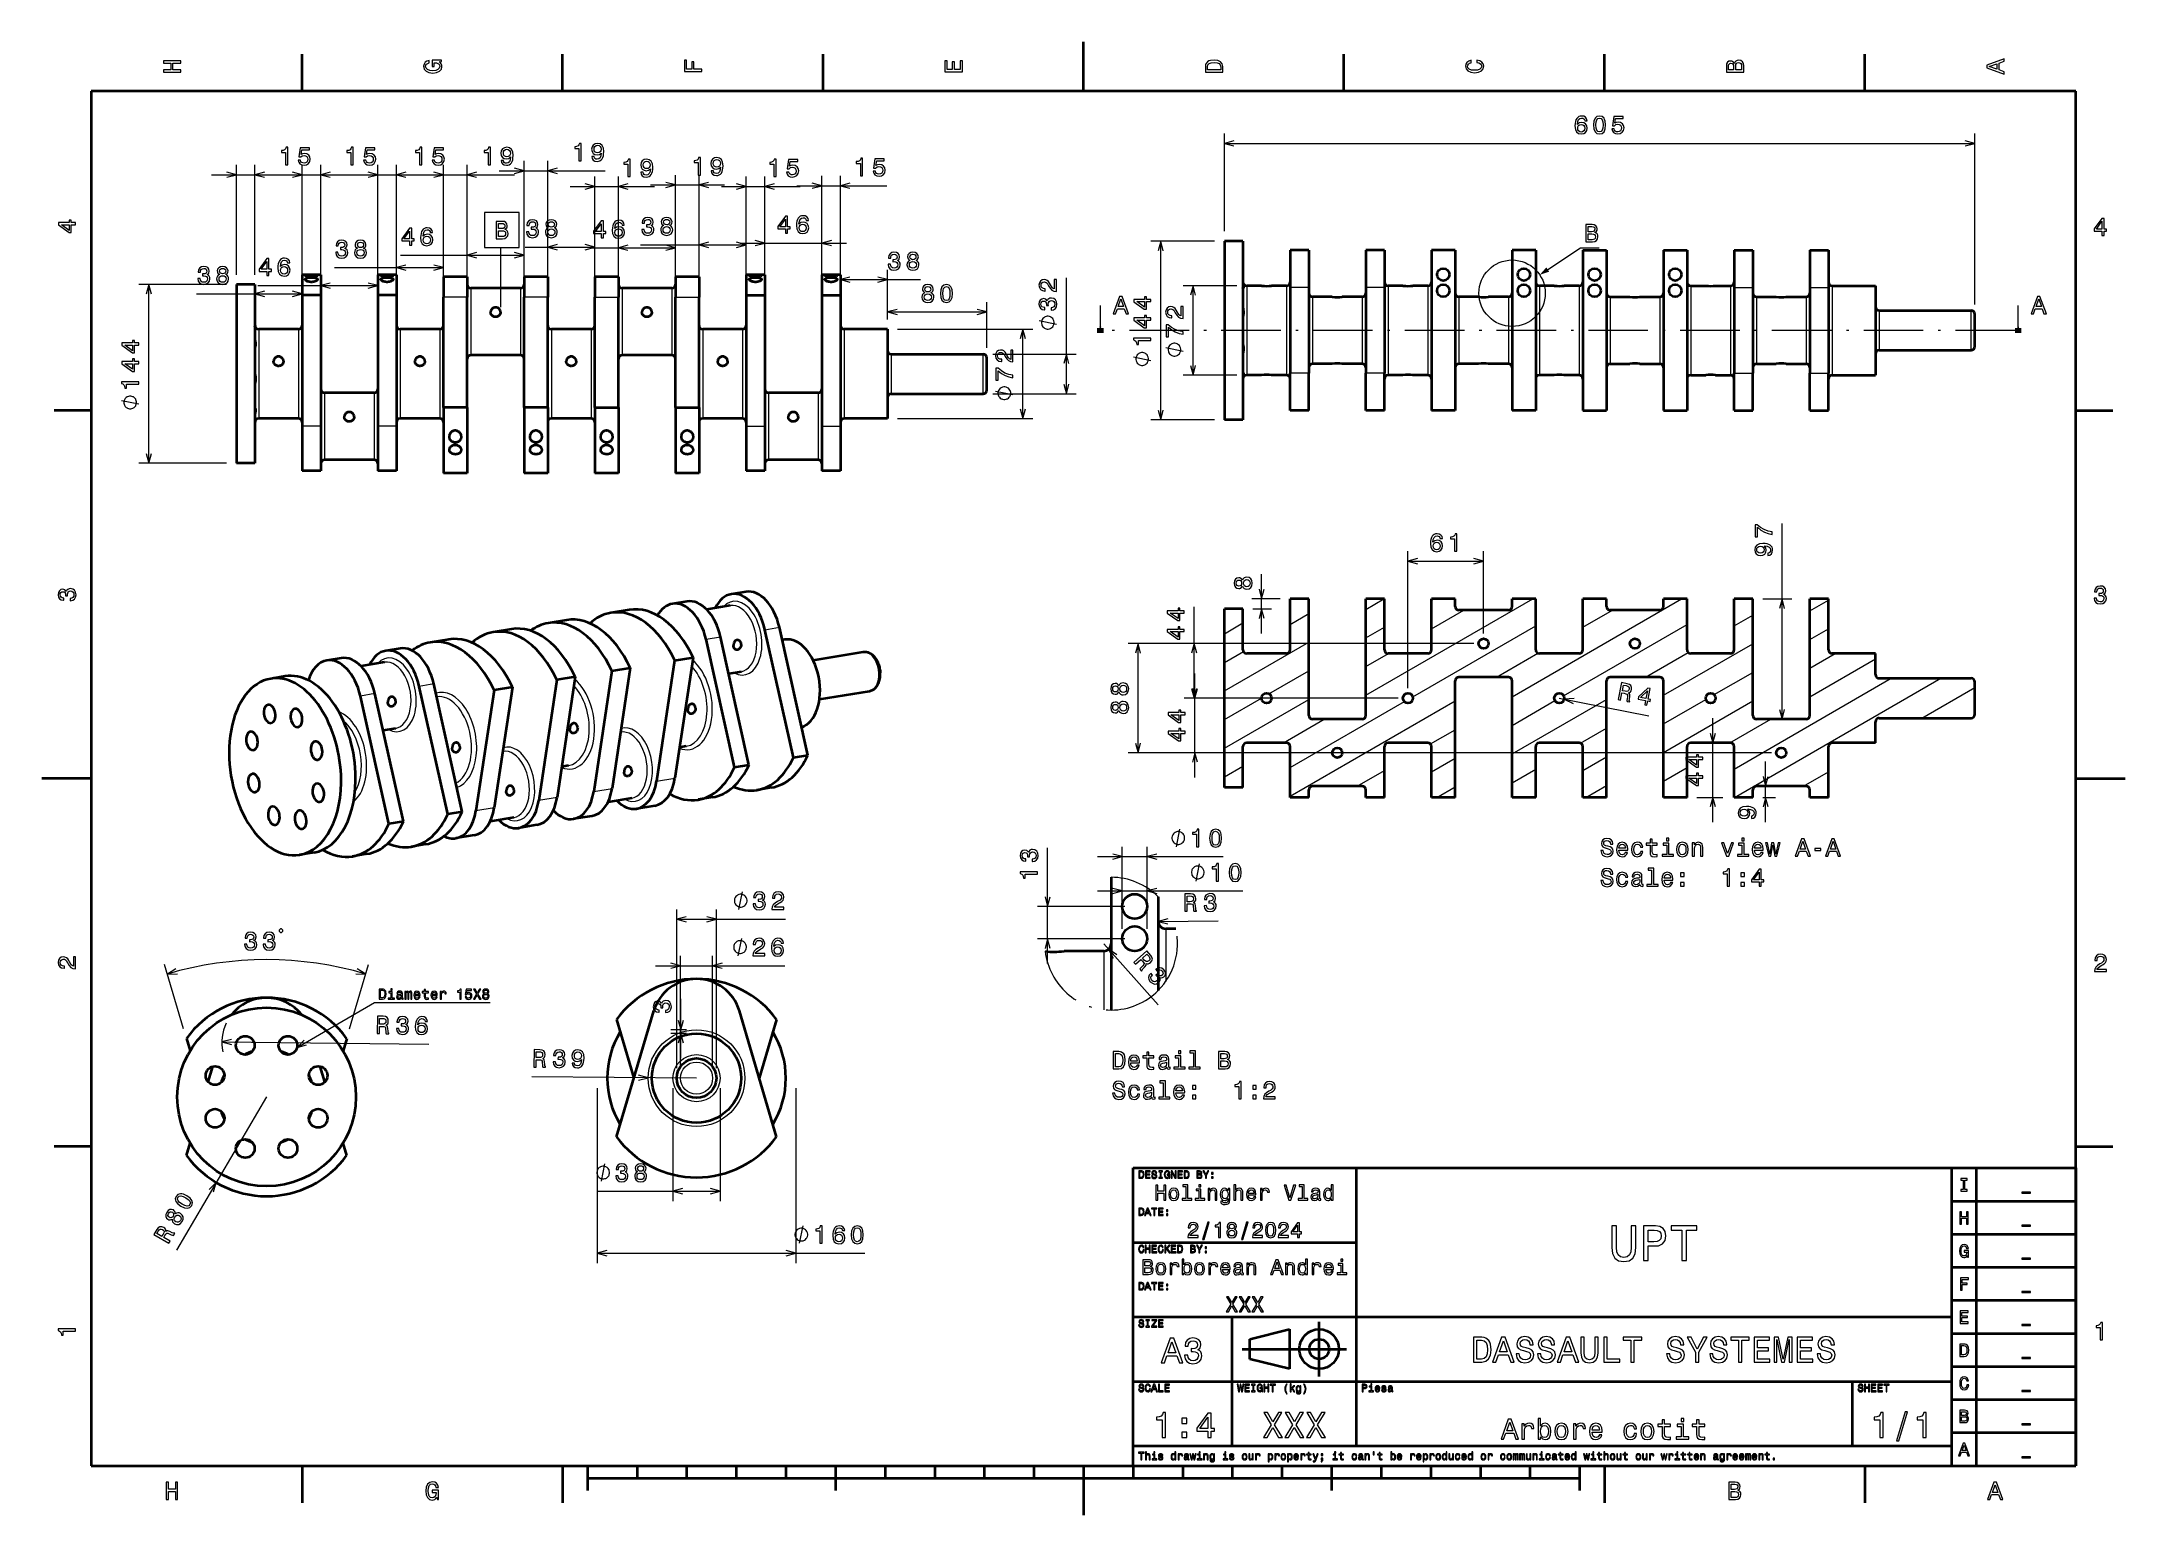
# Model space of a CAD drawing. Extents: x 0 to 420, y 0 to 297.
import ezdxf

# ---------------------------------------------------------------- set-up
doc = ezdxf.new("R2010")
doc.units = 0
doc.linetypes.add('DASHDOT', pattern=[18.5, 12, -3, 0.5, -3])

msp = doc.modelspace()

# ---------------------------------------------------------------- linework, layer by layer
at = {"color": 7, "lineweight": 35, "ltscale": 0.1875}
for p, q in [((52.5, 287), (52.5, 294.5)), ((105, 287), (105, 294.5)), ((157.5, 287), (157.5, 294.5)), ((262.5, 287), (262.5, 294.5)), ((315, 287), (315, 294.5)), ((367.5, 287), (367.5, 294.5)), ((10, 222.7), (2.5, 222.7)), ((410, 222.7), (417.5, 222.7)), ((10, 74.3), (2.5, 74.3)), ((410, 74.3), (417.5, 74.3)), ((52.5, 10), (52.5, 2.5)), ((105, 10), (105, 2.5)), ((315, 10), (315, 2.5)), ((367.5, 10), (367.5, 2.5))]:
    msp.add_line(p, q, dxfattribs=at)
at = {"color": 7, "lineweight": 35, "ltscale": 0.25}
for p, q in [((210, 287), (210, 297)), ((96.5, 247.34), (86.5, 247.34)), ((127, 247.34), (117, 247.34)), ((96.5, 233.84), (86.5, 233.84)), ((127, 233.84), (117, 233.84)), ((67, 226.24), (57, 226.24)), ((156.5, 226.24), (146.5, 226.24)), ((67, 212.74), (57, 212.74)), ((156.5, 212.74), (146.5, 212.74)), ((295.65, 182.44), (285.65, 182.44)), ((326.15, 182.44), (316.15, 182.44)), ((295.65, 168.94), (285.65, 168.94)), ((326.15, 168.94), (316.15, 168.94)), ((266.15, 160.44), (256.15, 160.44)), ((355.65, 160.44), (345.65, 160.44)), ((10, 148.5), (0, 148.5)), ((410, 148.5), (420, 148.5)), ((266.15, 146.94), (256.15, 146.94)), ((355.65, 146.94), (345.65, 146.94)), ((210, 10), (210, 0))]:
    msp.add_line(p, q, dxfattribs=at)
at = {"color": 7, "lineweight": 35}
for p, q in [((410, 287), (10, 287)), ((10, 287), (10, 10)), ((410, 10), (410, 287)), ((238.4, 256.81), (238.4, 220.81)), ((242.15, 256.81), (242.15, 220.81)), ((280.15, 254.95), (280.15, 222.67)), ((284.9, 254.95), (284.9, 222.67)), ((296.4, 254.95), (296.4, 222.67)), ((301.15, 254.95), (301.15, 222.67)), ((310.65, 254.95), (310.65, 222.67)), ((315.4, 254.95), (315.4, 222.67)), ((326.9, 254.95), (326.9, 222.67)), ((331.65, 254.95), (331.65, 222.67)), ((52.5, 245.94), (52.5, 219.49)), ((56.25, 245.94), (56.25, 219.49)), ((67.75, 245.94), (67.75, 219.49)), ((71.5, 245.94), (71.5, 219.49)), ((81, 223.3), (81, 245.49)), ((85.75, 223.3), (85.75, 245.49)), ((97.25, 223.3), (97.25, 245.49)), ((102, 223.3), (102, 245.49)), ((111.5, 223.3), (111.5, 245.49)), ((116.25, 223.3), (116.25, 245.49)), ((127.75, 223.3), (127.75, 245.49)), ((132.5, 223.3), (132.5, 245.49)), ((142, 245.94), (142, 219.49)), ((145.75, 245.94), (145.75, 219.49)), ((157.25, 245.94), (157.25, 219.49)), ((161, 245.94), (161, 219.49)), ((39.25, 235.15), (39.25, 212.04)), ((43, 235.15), (43, 212.04)), ((238.4, 146.69), (238.4, 182.69)), ((255.4, 161.19), (255.4, 184.69)), ((266.9, 161.19), (266.9, 184.69)), ((344.9, 161.19), (344.9, 184.69)), ((356.4, 161.19), (356.4, 184.69)), ((139.66, 150.8), (133.91, 176.55)), ((142.57, 151.28), (136.83, 177.03)), ((151.53, 152.74), (145.78, 178.49)), ((154.45, 153.22), (148.7, 178.97)), ((127.59, 172.3), (123.93, 147.96)), ((131.29, 172.9), (127.63, 148.57)), ((103.85, 168.4), (100.19, 144.07)), ((107.55, 169.01), (103.88, 144.67)), ((114.94, 170.22), (111.28, 145.89)), ((118.64, 170.83), (114.98, 146.49)), ((284.9, 144.69), (284.9, 168.19)), ((296.4, 144.69), (296.4, 168.19)), ((315.4, 144.69), (315.4, 168.19)), ((326.9, 144.69), (326.9, 168.19)), ((69.98, 139.38), (64.24, 165.12)), ((72.9, 139.85), (67.16, 165.6)), ((81.85, 141.32), (76.11, 167.07)), ((84.77, 141.8), (79.03, 167.55)), ((91.2, 166.33), (87.54, 141.99)), ((94.9, 166.94), (91.23, 142.6)), ((215.57, 128.59), (215.57, 101.82)), ((115.86, 76.3), (123.37, 101.66)), ((148.14, 76.3), (140.63, 101.66)), ((220, 10), (220, 70)), ((220, 70), (410, 70)), ((265, 14), (265, 70)), ((385, 10), (385, 70)), ((390, 10), (390, 70)), ((410, 70), (410, 10)), ((385, 63.33), (410, 63.33)), ((220, 55), (265, 55)), ((385, 56.67), (410, 56.67)), ((385, 50), (410, 50)), ((385, 43.33), (410, 43.33)), ((220, 40), (385, 40)), ((240, 14), (240, 40)), ((385, 36.67), (410, 36.67)), ((242, 33.5), (263, 33.5)), ((385, 30), (410, 30)), ((220, 27), (385, 27)), ((385, 23.33), (410, 23.33)), ((220, 14), (385, 14)), ((385, 16.67), (410, 16.67)), ((10, 10), (410, 10)), ((220, 10), (410, 10)), ((110, 7.5), (310, 7.5))]:
    msp.add_line(p, q, dxfattribs=at)
at = {"color": 7, "lineweight": 13, "ltscale": 0.49218}
msp.add_line((238.4, 258.81), (238.4, 278.5), dxfattribs=at)
at = {"color": 7, "lineweight": 13}
for p, q in [((389.65, 244.06), (389.65, 278.5)), ((238.4, 276.5), (389.65, 276.5)), ((34.25, 270.19), (54.48, 270.19)), ((39.25, 250.04), (39.25, 272.19)), ((43, 250.04), (43, 272.19)), ((47.5, 270.19), (67.67, 270.19)), ((52.5, 247.94), (52.5, 272.19)), ((56.25, 247.94), (56.25, 272.19)), ((67.75, 247.94), (67.75, 272.19)), ((71.5, 247.94), (71.5, 272.19)), ((81, 247.49), (81, 272.19)), ((85.75, 247.49), (85.75, 272.19)), ((92.25, 270.98), (113.61, 270.98)), ((97.25, 247.49), (97.25, 272.98)), ((102, 247.49), (102, 272.98)), ((111.5, 247.49), (111.5, 269.81)), ((116.25, 247.49), (116.25, 269.81)), ((127.75, 247.49), (127.75, 270.13)), ((132.5, 247.49), (132.5, 270.13)), ((142, 247.94), (142, 269.81)), ((145.75, 247.94), (145.75, 269.81)), ((157.25, 247.94), (157.25, 269.97)), ((161, 247.94), (161, 269.97)), ((140.75, 256.41), (162.25, 256.41)), ((225.58, 220.81), (225.58, 256.81)), ((72.34, 253.97), (97.25, 253.97)), ((120.73, 256.06), (142, 256.06)), ((21.59, 212.04), (21.59, 248.04)), ((43.57, 247.85), (67.75, 247.85)), ((59.02, 251.47), (81, 251.47)), ((206.55, 226.04), (206.55, 249.42)), ((31.23, 246.18), (52.5, 246.18)), ((170.5, 242.53), (190.5, 242.53)), ((172.5, 239.04), (199.78, 239.04)), ((172.5, 221.04), (199.78, 221.04)), ((350.81, 160.44), (350.81, 199.92)), ((275.4, 166.69), (275.4, 194.3)), ((266.9, 165.27), (300.54, 184.69)), ((296.4, 164.98), (330.54, 184.69)), ((276.36, 164.96), (301.15, 179.27)), ((306.76, 165.19), (331.65, 179.56)), ((288.65, 175.69), (219.01, 175.69)), ((221.01, 153.69), (221.01, 175.69)), ((288.65, 175.69), (230.32, 175.69)), ((326.9, 165.27), (344.9, 175.66)), ((232.47, 148.69), (232.47, 169.69)), ((341.15, 150.4), (372.82, 168.69)), ((341.25, 144.69), (382.82, 168.69)), ((273.4, 164.69), (230.32, 164.69)), ((251.65, 144.92), (284.9, 164.12)), ((251.65, 150.69), (274.68, 163.99)), ((296.4, 153.44), (315.4, 164.41)), ((326.9, 153.72), (344.9, 164.12)), ((336.84, 139.69), (336.84, 160.69)), ((348.65, 153.69), (219.01, 153.69)), ((259.15, 153.69), (230.47, 153.69)), ((202.76, 111.21), (202.76, 134.55)), ((212.82, 132.76), (238.16, 132.76)), ((128, 90.11), (128, 122.13)), ((136, 90.11), (136, 122.13)), ((212.82, 125.83), (242.09, 125.83)), ((128, 120.13), (149.96, 120.13)), ((123.75, 110.77), (149.83, 110.77)), ((128.75, 90.11), (128.75, 112.77)), ((135.25, 90.11), (135.25, 112.77)), ((36.34, 95.42), (78.01, 94.97)), ((132, 88.11), (98.8, 88.35)), ((45.33, 84.32), (27.15, 53.47)), ((112, 86.11), (112, 50.82)), ((127.25, 86.11), (127.25, 63.33)), ((136.75, 86.11), (136.75, 63.33)), ((152, 86.11), (152, 50.82)), ((111.91, 65.33), (136.75, 65.33)), ((112, 52.82), (165.92, 52.82))]:
    msp.add_line(p, q, dxfattribs=at)
at = {"color": 7, "lineweight": 13, "ltscale": 0.468798}
msp.add_line((62.75, 270.19), (81.5, 270.19), dxfattribs=at)
at = {"color": 7, "lineweight": 13, "ltscale": 0.483305}
msp.add_line((76, 270.19), (95.33, 270.19), dxfattribs=at)
at = {"color": 7, "lineweight": 13, "ltscale": 0.425136}
msp.add_line((106.5, 267.81), (123.5, 267.81), dxfattribs=at)
at = {"color": 7, "lineweight": 13, "ltscale": 0.372592}
msp.add_line((122.75, 268.13), (137.65, 268.13), dxfattribs=at)
at = {"color": 7, "lineweight": 13, "ltscale": 0.397868}
msp.add_line((137, 267.81), (152.91, 267.81), dxfattribs=at)
at = {"color": 7, "lineweight": 13, "ltscale": 0.45289}
msp.add_line((152.25, 267.97), (170.36, 267.97), dxfattribs=at)
at = {"color": 7, "lineweight": 13, "ltscale": 0.252713}
for p, q in [((102, 247.49), (102, 257.6)), ((111.5, 247.49), (111.5, 257.6))]:
    msp.add_line(p, q, dxfattribs=at)
at = {"color": 7, "lineweight": 13, "ltscale": 0.249812}
for p, q in [((116.25, 247.49), (116.25, 257.48)), ((127.75, 247.49), (127.75, 257.48))]:
    msp.add_line(p, q, dxfattribs=at)
at = {"color": 7, "lineweight": 13, "ltscale": 0.264325}
msp.add_line((132.5, 247.49), (132.5, 258.06), dxfattribs=at)
at = {"color": 7, "lineweight": 13, "ltscale": 0.252891}
msp.add_line((142, 247.94), (142, 258.06), dxfattribs=at)
at = {"color": 7, "lineweight": 13, "ltscale": 0.261597}
for p, q in [((145.75, 247.94), (145.75, 258.41)), ((157.25, 247.94), (157.25, 258.41))]:
    msp.add_line(p, q, dxfattribs=at)
at = {"color": 7, "lineweight": 13, "ltscale": 0.320491}
for p, q in [((236.4, 256.81), (223.58, 256.81)), ((236.4, 220.81), (223.58, 220.81))]:
    msp.add_line(p, q, dxfattribs=at)
at = {"color": 7, "lineweight": 35, "ltscale": 0.09375}
for p, q in [((242.15, 256.81), (238.4, 256.81)), ((255.4, 254.95), (251.65, 254.95)), ((270.65, 254.95), (266.9, 254.95)), ((341.15, 254.95), (344.9, 254.95)), ((356.4, 254.95), (360.15, 254.95)), ((43, 248.04), (39.25, 248.04)), ((56.25, 250.04), (52.5, 250.04)), ((71.5, 250.04), (67.75, 250.04)), ((145.75, 250.04), (142, 250.04)), ((161, 250.04), (157.25, 250.04)), ((56.25, 245.94), (52.5, 245.94)), ((71.5, 245.94), (67.75, 245.94)), ((142, 245.94), (145.75, 245.94)), ((157.25, 245.94), (161, 245.94)), ((255.4, 222.67), (251.65, 222.67)), ((270.65, 222.67), (266.9, 222.67)), ((341.15, 222.67), (344.9, 222.67)), ((356.4, 222.67), (360.15, 222.67)), ((242.15, 220.81), (238.4, 220.81)), ((43, 212.04), (39.25, 212.04)), ((56.25, 210.49), (52.5, 210.49)), ((71.5, 210.49), (67.75, 210.49)), ((145.75, 210.49), (142, 210.49)), ((161, 210.49), (157.25, 210.49)), ((242.15, 182.69), (238.4, 182.69)), ((255.4, 184.69), (251.65, 184.69)), ((270.65, 184.69), (266.9, 184.69)), ((344.9, 184.69), (341.15, 184.69)), ((360.15, 184.69), (356.4, 184.69)), ((242.15, 146.69), (238.4, 146.69)), ((255.4, 144.69), (251.65, 144.69)), ((270.65, 144.69), (266.9, 144.69)), ((344.9, 144.69), (341.15, 144.69)), ((360.15, 144.69), (356.4, 144.69))]:
    msp.add_line(p, q, dxfattribs=at)
at = {"color": 7, "lineweight": 13, "ltscale": 0.138163}
msp.add_line((71.5, 247.94), (71.5, 253.47), dxfattribs=at)
at = {"color": 7, "lineweight": 13, "ltscale": 0.149597}
msp.add_line((81, 247.49), (81, 253.47), dxfattribs=at)
at = {"color": 7, "lineweight": 13, "ltscale": 0.212088}
for p, q in [((85.75, 247.49), (85.75, 255.97)), ((97.25, 247.49), (97.25, 255.97))]:
    msp.add_line(p, q, dxfattribs=at)
at = {"color": 7, "lineweight": 13, "ltscale": 0.300897}
msp.add_line((92.5, 255.54), (92.5, 243.5), dxfattribs=at)
at = {"color": 7, "lineweight": 13, "ltscale": 0.350445}
msp.add_line((97.48, 255.6), (111.5, 255.6), dxfattribs=at)
at = {"color": 7, "lineweight": 13, "ltscale": 0.419217}
msp.add_line((110.98, 255.48), (127.75, 255.48), dxfattribs=at)
at = {"color": 7, "lineweight": 35, "ltscale": 0.187827}
for p, q in [((251.65, 254.95), (251.65, 247.44)), ((255.4, 254.95), (255.4, 247.44)), ((266.9, 254.95), (266.9, 247.44)), ((270.65, 254.95), (270.65, 247.44)), ((341.15, 254.95), (341.15, 247.44)), ((344.9, 254.95), (344.9, 247.44)), ((356.4, 254.95), (356.4, 247.44)), ((360.15, 254.95), (360.15, 247.44)), ((251.65, 222.67), (251.65, 230.18)), ((255.4, 222.67), (255.4, 230.18)), ((266.9, 222.67), (266.9, 230.18)), ((270.65, 222.67), (270.65, 230.18)), ((341.15, 222.67), (341.15, 230.18)), ((344.9, 222.67), (344.9, 230.18)), ((356.4, 222.67), (356.4, 230.18)), ((360.15, 222.67), (360.15, 230.18))]:
    msp.add_line(p, q, dxfattribs=at)
at = {"color": 7, "lineweight": 35, "ltscale": 0.11875}
for p, q in [((284.9, 254.95), (280.15, 254.95)), ((301.15, 254.95), (296.4, 254.95)), ((310.65, 254.95), (315.4, 254.95)), ((326.9, 254.95), (331.65, 254.95)), ((85.75, 249.59), (81, 249.59)), ((102, 249.59), (97.25, 249.59)), ((116.25, 249.59), (111.5, 249.59)), ((132.5, 249.59), (127.75, 249.59)), ((85.75, 223.3), (81, 223.3)), ((102, 223.3), (97.25, 223.3)), ((111.5, 223.3), (116.25, 223.3)), ((127.75, 223.3), (132.5, 223.3)), ((284.9, 222.67), (280.15, 222.67)), ((301.15, 222.67), (296.4, 222.67)), ((310.65, 222.67), (315.4, 222.67)), ((326.9, 222.67), (331.65, 222.67)), ((85.75, 210.04), (81, 210.04)), ((102, 210.04), (97.25, 210.04)), ((116.25, 210.04), (111.5, 210.04)), ((132.5, 210.04), (127.75, 210.04)), ((284.9, 184.69), (280.15, 184.69)), ((301.15, 184.69), (296.4, 184.69)), ((315.4, 184.69), (310.65, 184.69)), ((331.65, 184.69), (326.9, 184.69)), ((284.9, 144.69), (280.15, 144.69)), ((301.15, 144.69), (296.4, 144.69)), ((315.4, 144.69), (310.65, 144.69)), ((331.65, 144.69), (326.9, 144.69))]:
    msp.add_line(p, q, dxfattribs=at)
at = {"color": 7, "lineweight": 13, "ltscale": 0.441352}
for p, q in [((37.25, 248.04), (19.59, 248.04)), ((37.25, 212.04), (19.59, 212.04))]:
    msp.add_line(p, q, dxfattribs=at)
at = {"color": 7, "lineweight": 35, "ltscale": 0.322193}
for p, q in [((39.25, 248.04), (39.25, 235.15)), ((43, 248.04), (43, 235.15))]:
    msp.add_line(p, q, dxfattribs=at)
at = {"color": 7, "lineweight": 35, "ltscale": 0.102347}
for p, q in [((52.5, 250.04), (52.5, 245.94)), ((56.25, 250.04), (56.25, 245.94)), ((67.75, 250.04), (67.75, 245.94)), ((71.5, 250.04), (71.5, 245.94)), ((142, 250.04), (142, 245.94)), ((145.75, 250.04), (145.75, 245.94)), ((157.25, 250.04), (157.25, 245.94)), ((161, 250.04), (161, 245.94))]:
    msp.add_line(p, q, dxfattribs=at)
at = {"color": 7, "lineweight": 35, "ltscale": 0.102456}
for p, q in [((81, 249.59), (81, 245.49)), ((85.75, 249.59), (85.75, 245.49)), ((97.25, 249.59), (97.25, 245.49)), ((102, 249.59), (102, 245.49)), ((111.5, 249.59), (111.5, 245.49)), ((116.25, 249.59), (116.25, 245.49)), ((127.75, 249.59), (127.75, 245.49)), ((132.5, 249.59), (132.5, 245.49))]:
    msp.add_line(p, q, dxfattribs=at)
at = {"color": 7, "lineweight": 13, "ltscale": 0.077303}
msp.add_line((161, 247.94), (161, 251.04), dxfattribs=at)
at = {"color": 7, "lineweight": 13, "ltscale": 0.403573}
msp.add_line((161, 249.04), (177.14, 249.04), dxfattribs=at)
at = {"color": 7, "lineweight": 13, "ltscale": 0.249956}
msp.add_line((170.5, 241.04), (170.5, 251.04), dxfattribs=at)
at = {"color": 7, "lineweight": 13, "ltscale": 0.270498}
for p, q in [((240.9, 247.81), (230.08, 247.81)), ((240.9, 229.81), (230.08, 229.81))]:
    msp.add_line(p, q, dxfattribs=at)
at = {"color": 7, "lineweight": 13, "ltscale": 0.45}
for p, q in [((232.08, 229.81), (232.08, 247.81)), ((242.9, 247.81), (242.9, 229.81)), ((250.9, 247.81), (250.9, 229.81)), ((271.4, 247.81), (271.4, 229.81)), ((279.4, 247.81), (279.4, 229.81)), ((301.9, 247.81), (301.9, 229.81)), ((309.9, 247.81), (309.9, 229.81)), ((332.4, 247.81), (332.4, 229.81)), ((340.4, 247.81), (340.4, 229.81)), ((360.9, 247.81), (360.9, 229.81)), ((197.78, 221.04), (197.78, 239.04))]:
    msp.add_line(p, q, dxfattribs=at)
at = {"color": 7, "lineweight": 35, "ltscale": 0.075}
for p, q in [((245.9, 247.81), (242.9, 247.81)), ((250.9, 247.81), (247.9, 247.81)), ((274.4, 247.81), (271.4, 247.81)), ((279.4, 247.81), (276.4, 247.81)), ((304.9, 247.81), (301.9, 247.81)), ((309.9, 247.81), (306.9, 247.81)), ((245.9, 229.81), (242.9, 229.81)), ((250.9, 229.81), (247.9, 229.81)), ((274.4, 229.81), (271.4, 229.81)), ((279.4, 229.81), (276.4, 229.81)), ((304.9, 229.81), (301.9, 229.81)), ((309.9, 229.81), (306.9, 229.81))]:
    msp.add_line(p, q, dxfattribs=at)
at = {"color": 7, "lineweight": 35, "ltscale": 0.075472}
for p, q in [((332.4, 247.81), (335.41, 247.81)), ((332.4, 229.81), (335.41, 229.81))]:
    msp.add_line(p, q, dxfattribs=at)
at = {"color": 7, "lineweight": 35, "ltscale": 0.074528}
for p, q in [((337.41, 247.81), (340.4, 247.81)), ((337.41, 229.81), (340.4, 229.81))]:
    msp.add_line(p, q, dxfattribs=at)
at = {"color": 7, "lineweight": 35, "ltscale": 0.21875}
for p, q in [((360.9, 247.81), (369.65, 247.81)), ((170.5, 239.04), (161.75, 239.04)), ((360.9, 229.81), (369.65, 229.81)), ((170.5, 221.04), (161.75, 221.04)), ((369.65, 173.69), (360.9, 173.69)), ((369.65, 155.69), (360.9, 155.69))]:
    msp.add_line(p, q, dxfattribs=at)
at = {"color": 7, "lineweight": 35, "ltscale": 0.45}
msp.add_line((369.65, 247.81), (369.65, 229.81), dxfattribs=at)
at = {"color": 7, "lineweight": 13, "ltscale": 0.11875}
for p, q in [((85.75, 245.49), (81, 245.49)), ((102, 245.49), (97.25, 245.49)), ((111.5, 245.49), (116.25, 245.49)), ((127.75, 245.49), (132.5, 245.49))]:
    msp.add_line(p, q, dxfattribs=at)
at = {"color": 7, "lineweight": 13, "ltscale": 0.120822}
for p, q in [((86.5, 247.34), (86.5, 242.5)), ((96.5, 247.34), (96.5, 242.5)), ((117, 247.34), (117, 242.5)), ((127, 247.34), (127, 242.5))]:
    msp.add_line(p, q, dxfattribs=at)
at = {"color": 7, "lineweight": 13, "ltscale": 0.087186}
msp.add_line((170.5, 241.04), (170.5, 244.53), dxfattribs=at)
at = {"color": 7, "lineweight": 13, "ltscale": 0.230936}
msp.add_line((190.5, 235.29), (190.5, 244.53), dxfattribs=at)
at = {"color": 7, "lineweight": 13, "ltscale": 0.106889}
for p, q in [((213.4, 239.53), (213.4, 243.81)), ((398.4, 239.53), (398.4, 243.81))]:
    msp.add_line(p, q, dxfattribs=at)
at = {"color": 7, "lineweight": 13, "ltscale": 0.09375}
for p, q in [((255.4, 247.44), (251.65, 247.44)), ((270.65, 247.44), (266.9, 247.44)), ((341.15, 247.44), (344.9, 247.44)), ((356.4, 247.44), (360.15, 247.44)), ((255.4, 230.18), (251.65, 230.18)), ((270.65, 230.18), (266.9, 230.18)), ((341.15, 230.18), (344.9, 230.18)), ((356.4, 230.18), (360.15, 230.18)), ((56.25, 219.49), (52.5, 219.49)), ((71.5, 219.49), (67.75, 219.49)), ((142, 219.49), (145.75, 219.49)), ((157.25, 219.49), (161, 219.49))]:
    msp.add_line(p, q, dxfattribs=at)
at = {"color": 7, "lineweight": 35, "ltscale": 0.431469}
for p, q in [((251.65, 247.44), (251.65, 230.18)), ((255.4, 247.44), (255.4, 230.18)), ((266.9, 247.44), (266.9, 230.18)), ((270.65, 247.44), (270.65, 230.18)), ((341.15, 247.44), (341.15, 230.18)), ((344.9, 247.44), (344.9, 230.18)), ((356.4, 247.44), (356.4, 230.18)), ((360.15, 247.44), (360.15, 230.18))]:
    msp.add_line(p, q, dxfattribs=at)
at = {"color": 7, "lineweight": 13, "ltscale": 0.3375}
for p, q in [((256.15, 245.56), (256.15, 232.06)), ((266.15, 245.56), (266.15, 232.06)), ((285.65, 245.56), (285.65, 232.06)), ((295.65, 245.56), (295.65, 232.06)), ((316.15, 245.56), (316.15, 232.06)), ((326.15, 245.56), (326.15, 232.06)), ((345.65, 245.56), (345.65, 232.06)), ((355.65, 245.56), (355.65, 232.06))]:
    msp.add_line(p, q, dxfattribs=at)
at = {"color": 7, "lineweight": 35, "ltscale": 0.1}
for p, q in [((260.15, 245.56), (256.15, 245.56)), ((266.15, 245.56), (262.15, 245.56)), ((289.65, 245.56), (285.65, 245.56)), ((295.65, 245.56), (291.65, 245.56)), ((316.15, 245.56), (320.15, 245.56)), ((322.15, 245.56), (326.15, 245.56)), ((345.65, 245.56), (349.65, 245.56)), ((351.65, 245.56), (355.65, 245.56)), ((260.15, 232.06), (256.15, 232.06)), ((266.15, 232.06), (262.15, 232.06)), ((289.65, 232.06), (285.65, 232.06)), ((295.65, 232.06), (291.65, 232.06)), ((316.15, 232.06), (320.15, 232.06)), ((322.15, 232.06), (326.15, 232.06)), ((345.65, 232.06), (349.65, 232.06)), ((351.65, 232.06), (355.65, 232.06)), ((243.5, 31.5), (243.5, 35.5))]:
    msp.add_line(p, q, dxfattribs=at)
at = {"color": 7, "lineweight": 35, "ltscale": 0.000488323}
for p, q in [((43, 239.79), (43, 239.77)), ((43, 220.29), (43, 220.31))]:
    msp.add_line(p, q, dxfattribs=at)
at = {"color": 7, "lineweight": 13, "ltscale": 0.216678}
for p, q in [((86.5, 242.5), (86.5, 233.84)), ((96.5, 242.5), (96.5, 233.84)), ((117, 242.5), (117, 233.84)), ((127, 242.5), (127, 233.84))]:
    msp.add_line(p, q, dxfattribs=at)
at = {"color": 7, "lineweight": 35, "ltscale": 0.4625}
for p, q in [((370.4, 242.81), (388.9, 242.81)), ((171.25, 234.04), (189.75, 234.04)), ((370.4, 234.81), (388.9, 234.81)), ((171.25, 226.04), (189.75, 226.04)), ((370.4, 168.69), (388.9, 168.69)), ((370.4, 160.69), (388.9, 160.69))]:
    msp.add_line(p, q, dxfattribs=at)
at = {"color": 7, "lineweight": 13, "ltscale": 0.2}
for p, q in [((370.4, 242.81), (370.4, 234.81)), ((388.9, 234.81), (388.9, 242.81))]:
    msp.add_line(p, q, dxfattribs=at)
at = {"color": 7, "lineweight": 35, "ltscale": 0.1625}
for p, q in [((389.65, 235.56), (389.65, 242.06)), ((389.65, 161.44), (389.65, 167.94))]:
    msp.add_line(p, q, dxfattribs=at)
at = {"color": 7, "lineweight": 13, "ltscale": 0.161097}
for p, q in [((43.75, 239.04), (43.75, 232.59)), ((51.75, 239.04), (51.75, 232.59)), ((72.25, 239.04), (72.25, 232.59)), ((80.25, 239.04), (80.25, 232.59)), ((102.75, 239.04), (102.75, 232.59)), ((110.75, 239.04), (110.75, 232.59)), ((133.25, 239.04), (133.25, 232.59)), ((141.25, 239.04), (141.25, 232.59)), ((161.75, 239.04), (161.75, 232.59))]:
    msp.add_line(p, q, dxfattribs=at)
at = {"color": 7, "lineweight": 35, "ltscale": 0.2}
for p, q in [((51.75, 239.04), (43.75, 239.04)), ((80.25, 239.04), (72.25, 239.04)), ((110.75, 239.04), (102.75, 239.04)), ((141.25, 239.04), (133.25, 239.04)), ((51.75, 221.04), (43.75, 221.04)), ((80.25, 221.04), (72.25, 221.04)), ((110.75, 221.04), (102.75, 221.04)), ((141.25, 221.04), (133.25, 221.04)), ((250.9, 173.69), (242.9, 173.69)), ((279.4, 173.69), (271.4, 173.69)), ((309.9, 173.69), (301.9, 173.69)), ((340.4, 173.69), (332.4, 173.69)), ((250.9, 155.69), (242.9, 155.69)), ((279.4, 155.69), (271.4, 155.69)), ((309.9, 155.69), (301.9, 155.69)), ((340.4, 155.69), (332.4, 155.69)), ((214.07, 113.71), (206.07, 113.71)), ((251.5, 37.5), (251.5, 29.5))]:
    msp.add_line(p, q, dxfattribs=at)
at = {"color": 7, "lineweight": 35, "ltscale": 0.161097}
msp.add_line((170.5, 239.04), (170.5, 232.59), dxfattribs=at)
at = {"color": 7, "lineweight": 100, "ltscale": 0.03125}
for p, q in [((212.77, 238.81), (214.02, 238.81)), ((399.02, 238.81), (397.77, 238.81))]:
    msp.add_line(p, q, dxfattribs=at)
at = {"color": 7, "linetype": 'DASHDOT', "lineweight": 13}
msp.add_line((397.77, 238.81), (214.02, 238.81), dxfattribs=at)
at = {"color": 7, "lineweight": 13, "ltscale": 0.288903}
for p, q in [((43.75, 232.59), (43.75, 221.04)), ((51.75, 232.59), (51.75, 221.04)), ((72.25, 232.59), (72.25, 221.04)), ((80.25, 232.59), (80.25, 221.04)), ((102.75, 232.59), (102.75, 221.04)), ((110.75, 232.59), (110.75, 221.04)), ((133.25, 232.59), (133.25, 221.04)), ((141.25, 232.59), (141.25, 221.04)), ((161.75, 232.59), (161.75, 221.04))]:
    msp.add_line(p, q, dxfattribs=at)
at = {"color": 7, "lineweight": 35, "ltscale": 0.288903}
msp.add_line((170.5, 232.59), (170.5, 221.04), dxfattribs=at)
at = {"color": 7, "lineweight": 13, "ltscale": 0.071598}
for p, q in [((171.25, 234.04), (171.25, 231.17)), ((189.75, 231.17), (189.75, 234.04))]:
    msp.add_line(p, q, dxfattribs=at)
at = {"color": 7, "lineweight": 13, "ltscale": 0.128402}
for p, q in [((171.25, 231.17), (171.25, 226.04)), ((189.75, 226.04), (189.75, 231.17))]:
    msp.add_line(p, q, dxfattribs=at)
at = {"color": 7, "lineweight": 35, "ltscale": 0.058174}
msp.add_line((190.5, 230.96), (190.5, 233.29), dxfattribs=at)
at = {"color": 7, "lineweight": 13, "ltscale": 0.419936}
for p, q in [((191.75, 234.04), (208.55, 234.04)), ((191.75, 226.04), (208.55, 226.04))]:
    msp.add_line(p, q, dxfattribs=at)
at = {"color": 7, "lineweight": 35, "ltscale": 0.104326}
msp.add_line((190.5, 226.79), (190.5, 230.96), dxfattribs=at)
at = {"color": 7, "lineweight": 13, "ltscale": 0.120823}
for p, q in [((57, 226.24), (57, 221.41)), ((67, 226.24), (67, 221.41)), ((146.5, 226.24), (146.5, 221.41)), ((156.5, 226.24), (156.5, 221.41))]:
    msp.add_line(p, q, dxfattribs=at)
at = {"color": 7, "lineweight": 35, "ltscale": 0.331583}
for p, q in [((81, 223.3), (81, 210.04)), ((85.75, 223.3), (85.75, 210.04)), ((97.25, 223.3), (97.25, 210.04)), ((102, 223.3), (102, 210.04)), ((111.5, 223.3), (111.5, 210.04)), ((116.25, 223.3), (116.25, 210.04)), ((127.75, 223.3), (127.75, 210.04)), ((132.5, 223.3), (132.5, 210.04))]:
    msp.add_line(p, q, dxfattribs=at)
at = {"color": 7, "lineweight": 35, "ltscale": 0.225}
for p, q in [((52.5, 219.49), (52.5, 210.49)), ((56.25, 219.49), (56.25, 210.49)), ((67.75, 219.49), (67.75, 210.49)), ((71.5, 219.49), (71.5, 210.49)), ((142, 219.49), (142, 210.49)), ((145.75, 219.49), (145.75, 210.49)), ((157.25, 219.49), (157.25, 210.49)), ((161, 219.49), (161, 210.49))]:
    msp.add_line(p, q, dxfattribs=at)
at = {"color": 7, "lineweight": 13, "ltscale": 0.216677}
for p, q in [((57, 221.41), (57, 212.74)), ((67, 221.41), (67, 212.74)), ((146.5, 221.41), (146.5, 212.74)), ((156.5, 221.41), (156.5, 212.74))]:
    msp.add_line(p, q, dxfattribs=at)
at = {"color": 7, "lineweight": 13, "ltscale": 0.415097}
msp.add_line((290.65, 177.69), (290.65, 194.3), dxfattribs=at)
at = {"color": 7, "lineweight": 13, "ltscale": 0.3}
msp.add_line((245.91, 177.69), (245.91, 189.69), dxfattribs=at)
at = {"color": 7, "lineweight": 13, "ltscale": 0.38125}
msp.add_line((275.4, 192.3), (290.65, 192.3), dxfattribs=at)
at = {"color": 7, "lineweight": 35, "ltscale": 0.073955}
for p, q in [((141.94, 186.14), (139.02, 185.66)), ((60.4, 172.77), (57.48, 172.29)), ((72.27, 174.72), (69.35, 174.24)), ((49.08, 169.1), (46.16, 168.62)), ((151.53, 152.74), (154.45, 153.22)), ((147.09, 146.66), (144.17, 146.18)), ((54.9, 133.57), (51.99, 133.1)), ((65.54, 133.29), (62.62, 132.81))]:
    msp.add_line(p, q, dxfattribs=at)
at = {"color": 7, "lineweight": 35, "ltscale": 0.093677}
for p, q in [((118.43, 182.5), (114.73, 181.89)), ((82.04, 176.53), (78.34, 175.92)), ((94.69, 178.6), (90.99, 178)), ((105.78, 180.42), (102.08, 179.82)), ((127.59, 172.3), (131.29, 172.9)), ((107.55, 169.01), (103.85, 168.4)), ((114.94, 170.22), (118.64, 170.83)), ((94.9, 166.94), (91.2, 166.33)), ((123.57, 143.02), (119.87, 142.41)), ((99.83, 139.13), (96.13, 138.52)), ((110.92, 140.94), (107.22, 140.34)), ((87.18, 137.05), (83.48, 136.45))]:
    msp.add_line(p, q, dxfattribs=at)
at = {"color": 7, "lineweight": 35, "ltscale": 0.073956}
for p, q in [((130.07, 184.19), (127.15, 183.72)), ((139.66, 150.8), (142.57, 151.28)), ((135.22, 144.72), (132.3, 144.24)), ((72.9, 139.85), (69.98, 139.38)), ((84.77, 141.8), (81.85, 141.32)), ((77.41, 135.24), (74.49, 134.76))]:
    msp.add_line(p, q, dxfattribs=at)
at = {"color": 7, "lineweight": 35, "ltscale": 0.120542}
for p, q in [((138.8, 183.35), (134.05, 182.57)), ((69.13, 171.92), (64.37, 171.14)), ((118.93, 144.54), (114.17, 143.76)), ((95.18, 140.64), (90.43, 139.86))]:
    msp.add_line(p, q, dxfattribs=at)
at = {"color": 7, "lineweight": 13, "ltscale": 0.459743}
msp.add_line((232.32, 164.69), (232.32, 183.08), dxfattribs=at)
at = {"color": 7, "lineweight": 35, "ltscale": 0.20625}
for p, q in [((242.15, 174.44), (242.15, 182.69)), ((242.15, 146.69), (242.15, 154.94))]:
    msp.add_line(p, q, dxfattribs=at)
at = {"color": 7, "lineweight": 13, "ltscale": 0.143326}
msp.add_line((249.65, 184.69), (243.91, 184.69), dxfattribs=at)
at = {"color": 7, "lineweight": 13, "ltscale": 0.094174}
msp.add_line((244.15, 182.69), (247.91, 182.69), dxfattribs=at)
at = {"color": 7, "lineweight": 35, "ltscale": 0.25625}
for p, q in [((251.65, 174.44), (251.65, 184.69)), ((270.65, 174.44), (270.65, 184.69)), ((280.15, 174.44), (280.15, 184.69)), ((301.15, 174.44), (301.15, 184.69)), ((310.65, 174.44), (310.65, 184.69)), ((331.65, 174.44), (331.65, 184.69)), ((341.15, 174.44), (341.15, 184.69)), ((360.15, 174.44), (360.15, 184.69)), ((251.65, 144.69), (251.65, 154.94)), ((270.65, 144.69), (270.65, 154.94)), ((280.15, 144.69), (280.15, 154.94)), ((301.15, 144.69), (301.15, 154.94)), ((310.65, 144.69), (310.65, 154.94)), ((331.65, 144.69), (331.65, 154.94)), ((341.15, 144.69), (341.15, 154.94)), ((360.15, 144.69), (360.15, 154.94))]:
    msp.add_line(p, q, dxfattribs=at)
at = {"color": 7, "lineweight": 13, "ltscale": 0.108253}
for p, q in [((251.65, 179.56), (255.4, 181.73)), ((341.15, 179.27), (344.9, 181.44)), ((356.4, 182.3), (360.15, 184.47)), ((238.4, 177.68), (242.15, 179.85)), ((266.9, 176.82), (270.65, 178.98)), ((356.4, 176.53), (360.15, 178.69)), ((238.4, 148.82), (242.15, 150.98))]:
    msp.add_line(p, q, dxfattribs=at)
at = {"color": 7, "lineweight": 13, "ltscale": 0.105107}
for p, q in [((266.9, 182.59), (270.54, 184.69)), ((281.25, 144.69), (284.9, 146.8))]:
    msp.add_line(p, q, dxfattribs=at)
at = {"color": 7, "lineweight": 13, "ltscale": 0.011288}
for p, q in [((280.15, 184.47), (280.54, 184.69)), ((331.25, 144.69), (331.65, 144.92))]:
    msp.add_line(p, q, dxfattribs=at)
at = {"color": 7, "lineweight": 13, "ltscale": 0.187463}
msp.add_line((280.15, 178.69), (286.64, 182.44), dxfattribs=at)
at = {"color": 7, "lineweight": 35, "ltscale": 0.0375}
for p, q in [((284.9, 183.19), (284.9, 184.69)), ((296.4, 183.19), (296.4, 184.69)), ((315.4, 183.19), (315.4, 184.69)), ((326.9, 183.19), (326.9, 184.69)), ((255.4, 144.69), (255.4, 146.19)), ((266.9, 144.69), (266.9, 146.19)), ((344.9, 144.69), (344.9, 146.19)), ((356.4, 144.69), (356.4, 146.19))]:
    msp.add_line(p, q, dxfattribs=at)
at = {"color": 7, "lineweight": 13, "ltscale": 0.173029}
msp.add_line((310.65, 178.98), (316.64, 182.44), dxfattribs=at)
at = {"color": 7, "lineweight": 13, "ltscale": 0.147966}
msp.add_line((346.9, 184.69), (352.81, 184.69), dxfattribs=at)
at = {"color": 7, "lineweight": 13, "ltscale": 0.073955}
msp.add_line((133.91, 176.55), (136.83, 177.03), dxfattribs=at)
at = {"color": 7, "lineweight": 13, "ltscale": 0.073956}
for p, q in [((145.78, 178.49), (148.7, 178.97)), ((67.16, 165.6), (64.24, 165.12)), ((79.03, 167.55), (76.11, 167.07))]:
    msp.add_line(p, q, dxfattribs=at)
at = {"color": 7, "lineweight": 35, "ltscale": 0.013122}
msp.add_line((149.79, 176.49), (149.27, 176.41), dxfattribs=at)
at = {"color": 7, "lineweight": 35, "ltscale": 0.255766}
for p, q in [((155.49, 172.36), (165.58, 174.02)), ((156.78, 164.47), (166.88, 166.12))]:
    msp.add_line(p, q, dxfattribs=at)
at = {"color": 7, "lineweight": 13, "ltscale": 0.490748}
for p, q in [((238.4, 166.14), (255.4, 175.95)), ((238.4, 154.59), (255.4, 164.41))]:
    msp.add_line(p, q, dxfattribs=at)
at = {"color": 7, "lineweight": 13, "ltscale": 0.110394}
msp.add_line((238.4, 171.91), (242.22, 174.12), dxfattribs=at)
at = {"color": 7, "lineweight": 13, "ltscale": 0.132458}
msp.add_line((266.9, 171.04), (271.48, 173.69), dxfattribs=at)
at = {"color": 7, "lineweight": 13, "ltscale": 0.240674}
msp.add_line((293.26, 168.94), (301.59, 173.76), dxfattribs=at)
at = {"color": 7, "lineweight": 13, "ltscale": 0.248502}
msp.add_line((323.26, 168.94), (331.86, 173.91), dxfattribs=at)
at = {"color": 7, "lineweight": 13, "ltscale": 0.146891}
msp.add_line((356.4, 170.76), (361.48, 173.69), dxfattribs=at)
at = {"color": 7, "lineweight": 13, "ltscale": 0.382495}
msp.add_line((356.4, 164.98), (369.65, 172.63), dxfattribs=at)
at = {"color": 7, "lineweight": 35, "ltscale": 0.10625}
for p, q in [((369.65, 169.44), (369.65, 173.69)), ((369.65, 155.69), (369.65, 159.94))]:
    msp.add_line(p, q, dxfattribs=at)
at = {"color": 7, "lineweight": 35, "ltscale": 0.063493}
for p, q in [((140.99, 170.02), (138.48, 169.61)), ((71.32, 158.6), (68.81, 158.19))]:
    msp.add_line(p, q, dxfattribs=at)
at = {"color": 7, "lineweight": 13, "ltscale": 0.230947}
msp.add_line((247.39, 165.56), (255.4, 170.18), dxfattribs=at)
at = {"color": 7, "lineweight": 13, "ltscale": 0.224435}
msp.add_line((337.12, 165.4), (344.9, 169.89), dxfattribs=at)
at = {"color": 7, "lineweight": 13, "ltscale": 0.360713}
msp.add_line((244.9, 164.69), (230.47, 164.69), dxfattribs=at)
at = {"color": 7, "lineweight": 13, "ltscale": 0.216506}
msp.add_line((238.4, 160.36), (245.9, 164.69), dxfattribs=at)
at = {"color": 7, "lineweight": 13, "ltscale": 0.249245}
msp.add_line((296.4, 159.21), (305.03, 164.19), dxfattribs=at)
at = {"color": 7, "lineweight": 13, "ltscale": 0.460202}
msp.add_line((305.9, 164.69), (323.96, 161.16), dxfattribs=at)
at = {"color": 7, "lineweight": 13, "ltscale": 0.246905}
msp.add_line((326.9, 159.5), (335.45, 164.44), dxfattribs=at)
at = {"color": 7, "lineweight": 13, "ltscale": 0.308253}
msp.add_line((378.97, 160.69), (389.65, 166.86), dxfattribs=at)
at = {"color": 7, "lineweight": 13, "ltscale": 0.2375}
for p, q in [((250.31, 155.69), (258.53, 160.44)), ((340.31, 155.69), (348.53, 160.44))]:
    msp.add_line(p, q, dxfattribs=at)
at = {"color": 7, "lineweight": 13, "ltscale": 0.015227}
msp.add_line((388.97, 160.7), (389.5, 161), dxfattribs=at)
at = {"color": 7, "lineweight": 35, "ltscale": 0.001413}
for p, q in [((116.74, 157.86), (116.69, 157.85)), ((93, 153.97), (92.94, 153.96))]:
    msp.add_line(p, q, dxfattribs=at)
at = {"color": 7, "lineweight": 13, "ltscale": 0.143459}
msp.add_line((279.93, 155.47), (284.9, 158.34), dxfattribs=at)
at = {"color": 7, "lineweight": 13, "ltscale": 0.150065}
msp.add_line((310.2, 155.63), (315.4, 158.63), dxfattribs=at)
at = {"color": 7, "lineweight": 35, "ltscale": 0.034758}
for p, q in [((129.93, 155), (128.56, 154.77)), ((106.19, 151.1), (104.82, 150.88))]:
    msp.add_line(p, q, dxfattribs=at)
at = {"color": 7, "lineweight": 13, "ltscale": 0.137121}
for p, q in [((280.15, 149.83), (284.9, 152.57)), ((310.65, 150.12), (315.4, 152.86)), ((296.4, 147.66), (301.15, 150.4)), ((326.9, 147.95), (331.65, 150.69))]:
    msp.add_line(p, q, dxfattribs=at)
at = {"color": 7, "lineweight": 13, "ltscale": 0.30625}
msp.add_line((347.5, 139.69), (347.5, 151.94), dxfattribs=at)
at = {"color": 7, "lineweight": 13, "ltscale": 0.093677}
for p, q in [((123.93, 147.96), (127.63, 148.57)), ((103.88, 144.67), (100.19, 144.07)), ((111.28, 145.89), (114.98, 146.49)), ((91.23, 142.6), (87.54, 141.99))]:
    msp.add_line(p, q, dxfattribs=at)
at = {"color": 7, "lineweight": 13, "ltscale": 0.158595}
msp.add_line((265.15, 146.94), (270.65, 150.12), dxfattribs=at)
at = {"color": 7, "lineweight": 13, "ltscale": 0.119541}
msp.add_line((311.25, 144.69), (315.4, 147.08), dxfattribs=at)
at = {"color": 7, "lineweight": 13, "ltscale": 0.144161}
msp.add_line((355.15, 146.94), (360.15, 149.83), dxfattribs=at)
at = {"color": 7, "lineweight": 13, "ltscale": 0.129966}
msp.add_line((333.65, 144.69), (338.84, 144.69), dxfattribs=at)
at = {"color": 7, "lineweight": 13, "ltscale": 0.065009}
msp.add_line((346.9, 144.69), (349.5, 144.69), dxfattribs=at)
at = {"color": 7, "lineweight": 13, "ltscale": 0.413728}
for p, q in [((217.82, 118.21), (217.82, 134.76)), ((222.82, 118.21), (222.82, 134.76))]:
    msp.add_line(p, q, dxfattribs=at)
at = {"color": 7, "lineweight": 13, "ltscale": 0.078025}
for p, q in [((217.82, 124.71), (217.82, 127.83)), ((222.82, 124.71), (222.82, 127.83))]:
    msp.add_line(p, q, dxfattribs=at)
at = {"color": 7, "lineweight": 13, "ltscale": 0.43888}
for p, q in [((218.32, 122.71), (200.76, 122.71)), ((218.32, 116.21), (200.76, 116.21))]:
    msp.add_line(p, q, dxfattribs=at)
at = {"color": 7, "lineweight": 35, "ltscale": 0.471446}
msp.add_line((225.07, 124.64), (225.07, 105.78), dxfattribs=at)
at = {"color": 7, "lineweight": 13, "ltscale": 0.301801}
msp.add_line((225.07, 119.69), (237.14, 119.8), dxfattribs=at)
at = {"color": 7, "lineweight": 13, "ltscale": 0.265648}
msp.add_line((226.57, 118.21), (226.57, 107.58), dxfattribs=at)
at = {"color": 7, "lineweight": 35, "ltscale": 0.051108}
msp.add_line((228.61, 118.21), (226.57, 118.21), dxfattribs=at)
at = {"color": 7, "lineweight": 13, "ltscale": 0.4125}
msp.add_line((214.07, 115.21), (225.07, 102.91), dxfattribs=at)
at = {"color": 7, "lineweight": 13, "ltscale": 0.295014}
msp.add_line((214.07, 113.71), (214.07, 101.91), dxfattribs=at)
at = {"color": 7, "lineweight": 13, "ltscale": 0.3379}
for p, q in [((28.62, 98.05), (24.79, 111.01)), ((62.05, 98.05), (65.88, 111.01))]:
    msp.add_line(p, q, dxfattribs=at)
at = {"color": 7, "lineweight": 13, "ltscale": 0.299698}
msp.add_line((128.82, 92.11), (128.82, 104.1), dxfattribs=at)
at = {"color": 7, "lineweight": 35, "ltscale": 0.307868}
msp.add_line((115.86, 99.92), (119.36, 88.11), dxfattribs=at)
at = {"color": 7, "lineweight": 13, "ltscale": 0.079572}
for p, q in [((130, 97.86), (126.82, 97.86)), ((130, 97.11), (126.82, 97.11))]:
    msp.add_line(p, q, dxfattribs=at)
at = {"color": 7, "lineweight": 35, "ltscale": 0.30787}
msp.add_line((148.14, 99.92), (144.65, 88.11), dxfattribs=at)
at = {"color": 7, "lineweight": 35, "ltscale": 0.065045}
for p, q in [((29.19, 96.13), (29.93, 93.64)), ((29.19, 72.52), (29.93, 75.01)), ((61.48, 72.52), (60.74, 75.01))]:
    msp.add_line(p, q, dxfattribs=at)
at = {"color": 7, "lineweight": 35, "ltscale": 0.065047}
msp.add_line((61.48, 96.13), (60.74, 93.64), dxfattribs=at)
at = {"color": 7, "lineweight": 35, "ltscale": 0.081239}
for p, q in [((33.58, 87.34), (34.51, 90.45)), ((57.09, 87.34), (56.16, 90.45))]:
    msp.add_line(p, q, dxfattribs=at)
at = {"color": 7, "lineweight": 35, "ltscale": 0.275}
msp.add_line((257.5, 28), (257.5, 39), dxfattribs=at)
at = {"color": 7, "lineweight": 35, "ltscale": 0.206155}
for p, q in [((243.5, 35.5), (251.5, 37.5)), ((251.5, 29.5), (243.5, 31.5))]:
    msp.add_line(p, q, dxfattribs=at)
at = {"color": 7, "lineweight": 35, "ltscale": 0.325}
msp.add_line((365, 14), (365, 27), dxfattribs=at)
at = {"color": 7, "lineweight": 35, "ltscale": 0.125}
for p, q in [((110, 10), (110, 5)), ((160, 10), (160, 5)), ((260, 10), (260, 5)), ((310, 10), (310, 5))]:
    msp.add_line(p, q, dxfattribs=at)
at = {"color": 7, "lineweight": 35, "ltscale": 0.0625}
for p, q in [((120, 10), (120, 7.5)), ((130, 10), (130, 7.5)), ((140, 10), (140, 7.5)), ((150, 10), (150, 7.5)), ((170, 10), (170, 7.5)), ((180, 10), (180, 7.5)), ((190, 10), (190, 7.5)), ((200, 10), (200, 7.5)), ((220, 10), (220, 7.5)), ((230, 10), (230, 7.5)), ((240, 10), (240, 7.5)), ((250, 10), (250, 7.5)), ((270, 10), (270, 7.5)), ((280, 10), (280, 7.5)), ((290, 10), (290, 7.5)), ((300, 10), (300, 7.5))]:
    msp.add_line(p, q, dxfattribs=at)
at = {"color": 7, "lineweight": 13}
for points in [[(28.08, 290.83), (28.08, 291.3), (26.44, 291.3), (26.44, 292.7), (28.08, 292.7), (28.08, 293.16), (24.58, 293.16), (24.58, 292.7), (26.01, 292.7), (26.01, 291.3), (24.58, 291.3), (24.58, 290.83)], [(80.11, 292.92), (80.58, 293.01), (80.58, 293.26), (78.69, 293.26), (78.69, 291.98), (79.12, 291.98), (79.12, 292.77), (79.15, 292.77), (79.61, 292.71), (79.96, 292.55), (80.17, 292.3), (80.25, 291.99), (80.15, 291.65), (79.88, 291.38), (79.43, 291.21), (78.82, 291.15), (78.21, 291.21), (77.76, 291.38), (77.49, 291.65), (77.39, 292.02), (77.44, 292.27), (77.58, 292.48), (77.82, 292.63), (78.14, 292.72), (78.14, 293.22), (77.65, 293.08), (77.29, 292.84), (77.07, 292.49), (76.99, 292.05), (77.11, 291.48), (77.48, 291.04), (78.06, 290.76), (78.83, 290.67), (79.61, 290.76), (80.19, 291.04), (80.56, 291.45), (80.68, 291.96), (80.64, 292.25), (80.54, 292.51), (80.36, 292.73)], [(133.08, 290.97), (133.08, 291.44), (131.47, 291.44), (131.47, 292.91), (131.06, 292.91), (131.06, 291.44), (130.01, 291.44), (130.01, 293.25), (129.58, 293.25), (129.58, 290.97)], [(185.58, 290.94), (185.58, 293.16), (185.16, 293.16), (185.16, 291.4), (183.97, 291.4), (183.97, 292.97), (183.56, 292.97), (183.56, 291.4), (182.51, 291.4), (182.51, 293.12), (182.08, 293.12), (182.08, 290.94)], [(234.58, 291.99), (234.58, 290.83), (238.08, 290.83), (238.08, 291.99), (237.97, 292.54), (237.63, 292.95), (237.08, 293.21), (236.33, 293.3), (235.57, 293.22), (235.26, 293.11), (235.02, 292.97), (234.69, 292.56), (234.61, 292.3)], [(235, 291.96), (235.08, 292.34), (235.31, 292.61), (235.72, 292.76), (236.33, 292.81), (236.92, 292.76), (237.34, 292.6), (237.58, 292.33), (237.66, 291.96), (237.66, 291.3), (235, 291.3)], [(289.28, 292.82), (289.71, 292.72), (290.01, 292.55), (290.19, 292.32), (290.26, 292.05), (290.16, 291.72), (289.89, 291.46), (289.45, 291.29), (288.83, 291.23), (288.22, 291.29), (287.77, 291.46), (287.5, 291.71), (287.41, 292.05), (287.46, 292.29), (287.6, 292.49), (287.82, 292.66), (288.14, 292.77), (288.14, 293.25), (287.66, 293.09), (287.3, 292.83), (287.07, 292.47), (286.99, 292.05), (287.11, 291.51), (287.47, 291.1), (288.05, 290.84), (288.83, 290.75), (289.62, 290.84), (290.2, 291.1), (290.56, 291.51), (290.68, 292.05), (290.58, 292.51), (290.32, 292.89), (289.88, 293.16), (289.28, 293.3)], [(341.19, 292.63), (340.9, 292.98), (340.7, 293.07), (340.46, 293.1), (340.08, 293.04), (339.81, 292.84), (339.64, 292.52), (339.58, 292.08), (339.58, 290.84), (343.08, 290.84), (343.08, 292.15), (343.01, 292.62), (342.81, 292.97), (342.48, 293.19), (342.03, 293.26), (341.74, 293.22), (341.49, 293.09), (341.31, 292.9)], [(341.04, 291.98), (341.04, 291.3), (340, 291.3), (340, 292.03), (340.03, 292.3), (340.12, 292.49), (340.28, 292.61), (340.51, 292.65), (340.74, 292.6), (340.9, 292.48), (341.01, 292.27)], [(342.66, 292.1), (342.66, 291.3), (341.46, 291.3), (341.46, 292.05), (341.49, 292.37), (341.6, 292.6), (341.78, 292.73), (342.04, 292.78), (342.32, 292.73), (342.51, 292.61), (342.63, 292.39)], [(395.58, 290.47), (395.58, 290.93), (394.55, 291.3), (394.55, 292.7), (395.58, 293.06), (395.58, 293.54), (392.08, 292.26), (392.08, 291.74)], [(394.13, 291.46), (392.58, 292), (394.13, 292.54)], [(311.49, 281.05), (311.4, 281.46), (311.18, 281.76), (310.83, 281.96), (310.39, 282.02), (310.09, 281.99), (309.84, 281.89), (309.61, 281.73), (309.42, 281.51), (309.27, 281.23), (309.15, 280.9), (309.08, 280.5), (309.06, 280.05), (309.14, 279.33), (309.39, 278.81), (309.79, 278.5), (310.33, 278.4), (310.82, 278.49), (311.2, 278.72), (311.44, 279.1), (311.52, 279.57), (311.44, 280.05), (311.21, 280.42), (310.85, 280.65), (310.41, 280.73), (309.93, 280.63), (309.57, 280.34), (309.64, 280.9), (309.8, 281.3), (310.05, 281.53), (310.39, 281.61), (310.65, 281.57), (310.84, 281.47), (310.96, 281.29), (311.03, 281.05)], [(312.8, 280.21), (312.88, 279.41), (313.12, 278.85), (313.5, 278.51), (314.02, 278.4), (314.54, 278.51), (314.92, 278.85), (315.15, 279.41), (315.23, 280.21), (315.15, 280.99), (315.05, 281.31), (314.92, 281.56), (314.54, 281.91), (314.02, 282.02), (313.5, 281.91), (313.12, 281.56), (312.88, 280.99)], [(313.29, 280.21), (313.33, 280.82), (313.46, 281.25), (313.68, 281.51), (314.02, 281.6), (314.35, 281.51), (314.58, 281.25), (314.71, 280.82), (314.75, 280.21), (314.71, 279.59), (314.58, 279.15), (314.35, 278.89), (314.02, 278.81), (313.68, 278.89), (313.46, 279.15), (313.33, 279.59)], [(316.51, 279.41), (316.62, 279), (316.86, 278.67), (317.23, 278.47), (317.69, 278.4), (318.2, 278.49), (318.6, 278.73), (318.85, 279.13), (318.95, 279.63), (318.86, 280.1), (318.62, 280.47), (318.24, 280.71), (317.75, 280.79), (317.37, 280.73), (317.08, 280.56), (317.22, 281.51), (318.75, 281.51), (318.75, 281.92), (316.88, 281.92), (316.61, 280.06), (317.01, 280.06), (317.3, 280.3), (317.68, 280.39), (318, 280.33), (318.25, 280.17), (318.4, 279.92), (318.46, 279.61), (318.4, 279.29), (318.24, 279.04), (317.99, 278.88), (317.68, 278.83), (317.41, 278.86), (317.2, 278.98), (317.05, 279.16), (316.97, 279.41)], [(311.04, 279.57), (310.98, 279.25), (310.84, 279.01), (310.61, 278.84), (310.33, 278.79), (310.03, 278.84), (309.8, 279), (309.66, 279.24), (309.61, 279.56), (309.66, 279.87), (309.8, 280.11), (310.04, 280.26), (310.35, 280.32), (310.62, 280.26), (310.84, 280.11), (310.98, 279.88)], [(49.13, 272.19), (49.59, 272.19), (49.59, 275.71), (49.25, 275.71), (49.16, 275.41), (48.97, 275.2), (48.7, 275.08), (48.31, 275.04), (48.31, 274.68), (49.13, 274.68)], [(51.71, 273.1), (51.82, 272.69), (52.06, 272.36), (52.43, 272.16), (52.89, 272.09), (53.4, 272.18), (53.8, 272.43), (54.05, 272.82), (54.15, 273.32), (54.06, 273.79), (53.82, 274.16), (53.44, 274.4), (52.95, 274.48), (52.57, 274.42), (52.28, 274.26), (52.42, 275.2), (53.96, 275.2), (53.96, 275.61), (52.08, 275.61), (51.81, 273.76), (52.21, 273.76), (52.5, 273.99), (52.88, 274.08), (53.2, 274.02), (53.45, 273.86), (53.6, 273.62), (53.66, 273.3), (53.6, 272.98), (53.44, 272.73), (53.19, 272.58), (52.88, 272.52), (52.61, 272.56), (52.4, 272.67), (52.25, 272.85), (52.18, 273.1)], [(62.32, 272.19), (62.78, 272.19), (62.78, 275.71), (62.44, 275.71), (62.35, 275.41), (62.17, 275.2), (61.89, 275.08), (61.51, 275.04), (61.51, 274.68), (62.32, 274.68)], [(64.9, 273.1), (65.01, 272.69), (65.26, 272.36), (65.62, 272.16), (66.09, 272.09), (66.6, 272.18), (66.99, 272.43), (67.25, 272.82), (67.34, 273.32), (67.26, 273.79), (67.01, 274.16), (66.64, 274.4), (66.15, 274.48), (65.77, 274.42), (65.48, 274.26), (65.62, 275.2), (67.15, 275.2), (67.15, 275.61), (65.28, 275.61), (65, 273.76), (65.41, 273.76), (65.7, 273.99), (66.07, 274.08), (66.39, 274.02), (66.64, 273.86), (66.8, 273.62), (66.85, 273.3), (66.8, 272.98), (66.64, 272.73), (66.39, 272.58), (66.07, 272.52), (65.8, 272.56), (65.6, 272.67), (65.45, 272.85), (65.37, 273.1)], [(76.16, 272.19), (76.61, 272.19), (76.61, 275.71), (76.27, 275.71), (76.18, 275.41), (76, 275.2), (75.72, 275.08), (75.34, 275.04), (75.34, 274.68), (76.16, 274.68)], [(78.73, 273.1), (78.84, 272.69), (79.09, 272.36), (79.45, 272.16), (79.92, 272.09), (80.43, 272.18), (80.82, 272.43), (81.08, 272.82), (81.17, 273.32), (81.09, 273.79), (80.84, 274.16), (80.47, 274.4), (79.98, 274.48), (79.6, 274.42), (79.31, 274.26), (79.45, 275.2), (80.98, 275.2), (80.98, 275.61), (79.11, 275.61), (78.83, 273.76), (79.24, 273.76), (79.53, 273.99), (79.9, 274.08), (80.22, 274.02), (80.47, 273.86), (80.63, 273.62), (80.68, 273.3), (80.63, 272.98), (80.47, 272.73), (80.22, 272.58), (79.9, 272.52), (79.63, 272.56), (79.43, 272.67), (79.28, 272.85), (79.2, 273.1)], [(89.99, 272.19), (90.44, 272.19), (90.44, 275.71), (90.1, 275.71), (90.01, 275.41), (89.83, 275.2), (89.55, 275.08), (89.17, 275.04), (89.17, 274.68), (89.99, 274.68)], [(92.6, 273.06), (92.68, 272.66), (92.89, 272.35), (93.24, 272.16), (93.69, 272.09), (93.99, 272.12), (94.26, 272.21), (94.48, 272.37), (94.67, 272.59), (94.83, 272.87), (94.94, 273.21), (95, 273.61), (95.03, 274.06), (94.94, 274.77), (94.69, 275.29), (94.3, 275.6), (93.76, 275.71), (93.27, 275.62), (92.89, 275.38), (92.65, 275.01), (92.57, 274.54), (92.65, 274.05), (92.89, 273.69), (93.24, 273.45), (93.69, 273.38), (94.17, 273.47), (94.52, 273.77), (94.44, 273.21), (94.28, 272.81), (94.03, 272.57), (93.7, 272.5), (93.43, 272.53), (93.24, 272.64), (93.12, 272.82), (93.07, 273.06)], [(93.06, 274.54), (93.11, 274.86), (93.25, 275.1), (93.47, 275.26), (93.76, 275.32), (94.06, 275.26), (94.29, 275.1), (94.43, 274.86), (94.48, 274.55), (94.43, 274.23), (94.29, 273.99), (94.05, 273.85), (93.75, 273.8), (93.47, 273.85), (93.25, 273.99), (93.11, 274.23)], [(108.27, 272.98), (108.73, 272.98), (108.73, 276.51), (108.38, 276.51), (108.29, 276.2), (108.11, 275.99), (107.83, 275.87), (107.45, 275.83), (107.45, 275.47), (108.27, 275.47)], [(110.88, 273.85), (110.96, 273.45), (111.18, 273.14), (111.52, 272.95), (111.97, 272.88), (112.27, 272.92), (112.54, 273.01), (112.76, 273.16), (112.96, 273.38), (113.11, 273.66), (113.22, 274.01), (113.28, 274.4), (113.31, 274.85), (113.22, 275.56), (112.98, 276.08), (112.58, 276.4), (112.04, 276.51), (111.55, 276.42), (111.18, 276.17), (110.93, 275.8), (110.85, 275.33), (110.93, 274.85), (111.17, 274.48), (111.52, 274.25), (111.97, 274.17), (112.45, 274.27), (112.8, 274.56), (112.72, 274), (112.56, 273.6), (112.32, 273.36), (111.98, 273.29), (111.72, 273.32), (111.52, 273.44), (111.4, 273.61), (111.35, 273.85)], [(111.34, 275.34), (111.39, 275.65), (111.53, 275.9), (111.76, 276.05), (112.04, 276.11), (112.34, 276.05), (112.57, 275.9), (112.71, 275.65), (112.76, 275.34), (112.71, 275.02), (112.57, 274.79), (112.34, 274.64), (112.03, 274.59), (111.75, 274.64), (111.53, 274.79), (111.39, 275.02)], [(118.16, 269.81), (118.62, 269.81), (118.62, 273.34), (118.27, 273.34), (118.18, 273.03), (118, 272.82), (117.73, 272.7), (117.34, 272.66), (117.34, 272.3), (118.16, 272.3)], [(120.78, 270.68), (120.85, 270.28), (121.07, 269.97), (121.41, 269.78), (121.86, 269.71), (122.16, 269.74), (122.43, 269.84), (122.66, 269.99), (122.85, 270.21), (123, 270.49), (123.11, 270.83), (123.18, 271.23), (123.2, 271.68), (123.12, 272.39), (122.87, 272.91), (122.47, 273.22), (121.94, 273.34), (121.44, 273.24), (121.07, 273), (120.83, 272.63), (120.74, 272.16), (120.83, 271.68), (121.06, 271.31), (121.42, 271.08), (121.86, 271), (122.34, 271.1), (122.7, 271.39), (122.62, 270.83), (122.45, 270.43), (122.21, 270.19), (121.87, 270.12), (121.61, 270.15), (121.42, 270.26), (121.29, 270.44), (121.24, 270.68)], [(132.31, 270.13), (132.77, 270.13), (132.77, 273.65), (132.42, 273.65), (132.33, 273.34), (132.15, 273.14), (131.87, 273.02), (131.49, 272.98), (131.49, 272.62), (132.31, 272.62)], [(134.92, 270.99), (135, 270.6), (135.22, 270.29), (135.56, 270.1), (136.01, 270.03), (136.31, 270.06), (136.58, 270.15), (136.8, 270.31), (137, 270.53), (137.15, 270.81), (137.26, 271.15), (137.32, 271.54), (137.35, 272), (137.26, 272.71), (137.02, 273.23), (136.62, 273.54), (136.08, 273.65), (135.59, 273.56), (135.22, 273.32), (134.97, 272.95), (134.89, 272.48), (134.97, 271.99), (135.21, 271.63), (135.56, 271.39), (136.01, 271.32), (136.49, 271.41), (136.84, 271.71), (136.76, 271.15), (136.6, 270.75), (136.36, 270.51), (136.02, 270.43), (135.76, 270.47), (135.56, 270.58), (135.44, 270.76), (135.39, 270.99)], [(135.38, 272.48), (135.43, 272.8), (135.57, 273.04), (135.8, 273.2), (136.08, 273.25), (136.38, 273.2), (136.61, 273.04), (136.75, 272.8), (136.8, 272.49), (136.75, 272.17), (136.61, 271.93), (136.38, 271.79), (136.07, 271.74), (135.79, 271.79), (135.57, 271.93), (135.43, 272.16)], [(147.57, 269.81), (148.03, 269.81), (148.03, 273.34), (147.68, 273.34), (147.59, 273.03), (147.41, 272.82), (147.13, 272.7), (146.75, 272.66), (146.75, 272.3), (147.57, 272.3)], [(150.14, 270.72), (150.26, 270.31), (150.5, 269.99), (150.87, 269.78), (151.33, 269.71), (151.84, 269.8), (152.24, 270.05), (152.49, 270.44), (152.59, 270.94), (152.5, 271.41), (152.26, 271.78), (151.88, 272.02), (151.39, 272.1), (151.01, 272.04), (150.72, 271.88), (150.86, 272.82), (152.39, 272.82), (152.39, 273.23), (150.52, 273.23), (150.24, 271.38), (150.65, 271.38), (150.94, 271.62), (151.31, 271.7), (151.64, 271.65), (151.88, 271.48), (152.04, 271.24), (152.1, 270.92), (152.04, 270.6), (151.88, 270.35), (151.63, 270.2), (151.31, 270.14), (151.05, 270.18), (150.84, 270.29), (150.69, 270.48), (150.61, 270.72)], [(165.02, 269.97), (165.48, 269.97), (165.48, 273.49), (165.13, 273.49), (165.04, 273.19), (164.86, 272.98), (164.59, 272.86), (164.2, 272.82), (164.2, 272.46), (165.02, 272.46)], [(167.6, 270.88), (167.71, 270.47), (167.95, 270.15), (168.32, 269.94), (168.78, 269.87), (169.29, 269.96), (169.69, 270.21), (169.94, 270.6), (170.04, 271.1), (169.95, 271.57), (169.71, 271.94), (169.33, 272.18), (168.84, 272.26), (168.46, 272.2), (168.17, 272.04), (168.31, 272.98), (169.84, 272.98), (169.84, 273.39), (167.97, 273.39), (167.7, 271.54), (168.1, 271.54), (168.39, 271.77), (168.77, 271.86), (169.09, 271.8), (169.33, 271.64), (169.49, 271.4), (169.55, 271.08), (169.49, 270.76), (169.33, 270.51), (169.08, 270.36), (168.77, 270.3), (168.5, 270.34), (168.29, 270.45), (168.14, 270.63), (168.06, 270.88)], [(121.23, 272.17), (121.28, 272.48), (121.43, 272.73), (121.65, 272.88), (121.94, 272.94), (122.23, 272.88), (122.46, 272.73), (122.6, 272.48), (122.66, 272.17), (122.6, 271.85), (122.46, 271.62), (122.23, 271.47), (121.92, 271.42), (121.64, 271.47), (121.43, 271.62), (121.28, 271.85)], [(6.83, 260.08), (6.83, 260.53), (5.97, 260.53), (5.97, 261.03), (5.56, 261.03), (5.56, 260.53), (3.41, 260.53), (3.41, 260.07), (5.52, 258.54), (5.97, 258.54), (5.97, 260.08)], [(89.25, 262.54), (89.25, 255.54), (96.25, 255.54), (96.25, 262.54)], [(93.38, 259.18), (93.73, 259.47), (93.82, 259.67), (93.85, 259.91), (93.79, 260.29), (93.59, 260.56), (93.27, 260.73), (92.83, 260.79), (91.58, 260.79), (91.58, 257.29), (92.9, 257.29), (93.37, 257.36), (93.72, 257.57), (93.93, 257.89), (94.01, 258.34), (93.96, 258.63), (93.84, 258.88), (93.65, 259.06)], [(97.73, 258.7), (97.73, 258.66), (97.81, 258.18), (98.05, 257.81), (98.42, 257.58), (98.91, 257.49), (99.44, 257.58), (99.83, 257.8), (100.08, 258.16), (100.17, 258.61), (100.13, 258.91), (100.02, 259.15), (99.84, 259.34), (99.6, 259.47), (99.93, 259.74), (100.04, 260.18), (99.97, 260.57), (99.75, 260.87), (99.4, 261.06), (98.91, 261.12), (98.46, 261.04), (98.11, 260.82), (97.88, 260.47), (97.81, 260), (97.81, 259.96), (98.26, 259.96), (98.3, 260.28), (98.43, 260.52), (98.64, 260.66), (98.94, 260.71), (99.2, 260.67), (99.39, 260.56), (99.51, 260.39), (99.55, 260.16), (99.51, 259.91), (99.39, 259.74), (99.17, 259.64), (98.89, 259.61), (98.69, 259.62), (98.69, 259.22), (98.94, 259.23), (99.26, 259.18), (99.49, 259.06), (99.63, 258.87), (99.68, 258.61), (99.63, 258.32), (99.48, 258.1), (99.25, 257.96), (98.94, 257.92), (98.63, 257.97), (98.39, 258.12), (98.25, 258.36), (98.19, 258.7)], [(102.11, 259.48), (101.85, 259.34), (101.68, 259.14), (101.56, 258.9), (101.53, 258.6), (101.61, 258.15), (101.84, 257.8), (102.22, 257.58), (102.73, 257.49), (103.24, 257.58), (103.62, 257.8), (103.85, 258.15), (103.94, 258.6), (103.9, 258.9), (103.79, 259.14), (103.61, 259.34), (103.36, 259.48), (103.56, 259.6), (103.7, 259.77), (103.79, 259.97), (103.82, 260.22), (103.74, 260.58), (103.53, 260.86), (103.18, 261.05), (102.73, 261.12), (102.28, 261.05), (101.94, 260.86), (101.72, 260.58), (101.65, 260.22), (101.67, 259.97), (101.76, 259.77)], [(102.12, 260.18), (102.16, 260.4), (102.29, 260.57), (102.48, 260.68), (102.73, 260.72), (102.99, 260.68), (103.18, 260.57), (103.3, 260.4), (103.34, 260.18), (103.3, 259.95), (103.18, 259.77), (102.99, 259.66), (102.73, 259.62), (102.48, 259.66), (102.29, 259.77), (102.16, 259.95)], [(112.77, 257.48), (113.23, 257.48), (113.23, 258.35), (113.73, 258.35), (113.73, 258.75), (113.23, 258.75), (113.23, 260.9), (112.77, 260.9), (111.24, 258.79), (111.24, 258.35), (112.77, 258.35)], [(117.44, 260.04), (117.35, 260.45), (117.13, 260.75), (116.78, 260.94), (116.34, 261), (116.04, 260.97), (115.78, 260.87), (115.56, 260.72), (115.37, 260.5), (115.21, 260.22), (115.1, 259.88), (115.03, 259.48), (115.01, 259.03), (115.09, 258.32), (115.34, 257.8), (115.74, 257.48), (116.28, 257.38), (116.77, 257.47), (117.15, 257.71), (117.39, 258.08), (117.47, 258.55), (117.39, 259.03), (117.16, 259.4), (116.8, 259.63), (116.35, 259.71), (115.88, 259.61), (115.52, 259.33), (115.59, 259.88), (115.75, 260.28), (116, 260.52), (116.34, 260.6), (116.6, 260.56), (116.79, 260.45), (116.91, 260.27), (116.98, 260.04)], [(120.97, 259.16), (120.97, 259.12), (121.05, 258.64), (121.29, 258.28), (121.66, 258.05), (122.16, 257.96), (122.68, 258.05), (123.08, 258.27), (123.33, 258.62), (123.42, 259.07), (123.38, 259.37), (123.27, 259.61), (123.09, 259.8), (122.84, 259.94), (123.17, 260.21), (123.29, 260.64), (123.21, 261.04), (123, 261.33), (122.64, 261.52), (122.16, 261.59), (121.7, 261.5), (121.36, 261.28), (121.13, 260.93), (121.05, 260.46), (121.05, 260.43), (121.5, 260.43), (121.54, 260.75), (121.67, 260.98), (121.89, 261.12), (122.18, 261.17), (122.45, 261.13), (122.64, 261.03), (122.75, 260.85), (122.8, 260.62), (122.75, 260.38), (122.63, 260.21), (122.42, 260.11), (122.13, 260.08), (121.94, 260.08), (121.94, 259.68), (122.18, 259.69), (122.5, 259.65), (122.74, 259.53), (122.88, 259.33), (122.93, 259.07), (122.87, 258.78), (122.73, 258.56), (122.5, 258.43), (122.19, 258.38), (121.87, 258.43), (121.64, 258.58), (121.49, 258.83), (121.44, 259.16)], [(125.35, 259.95), (125.1, 259.81), (124.92, 259.61), (124.81, 259.36), (124.77, 259.06), (124.86, 258.61), (125.09, 258.27), (125.47, 258.05), (125.98, 257.96), (126.49, 258.05), (126.87, 258.27), (127.1, 258.61), (127.19, 259.06), (127.15, 259.36), (127.04, 259.61), (126.86, 259.81), (126.61, 259.95), (126.81, 260.07), (126.95, 260.23), (127.03, 260.44), (127.06, 260.68), (126.98, 261.04), (126.77, 261.33), (126.43, 261.51), (125.98, 261.59), (125.53, 261.51), (125.18, 261.33), (124.97, 261.04), (124.89, 260.68), (124.92, 260.44), (125, 260.23)], [(125.37, 260.64), (125.41, 260.86), (125.53, 261.04), (125.72, 261.14), (125.98, 261.18), (126.23, 261.14), (126.42, 261.04), (126.54, 260.86), (126.59, 260.64), (126.54, 260.42), (126.42, 260.24), (126.23, 260.12), (125.98, 260.09), (125.72, 260.13), (125.53, 260.24), (125.41, 260.42)], [(149.91, 258.41), (150.36, 258.41), (150.36, 259.28), (150.86, 259.28), (150.86, 259.68), (150.36, 259.68), (150.36, 261.83), (149.9, 261.83), (148.37, 259.72), (148.37, 259.28), (149.91, 259.28)], [(148.79, 259.68), (149.91, 261.25), (149.91, 259.68)], [(154.58, 260.97), (154.48, 261.37), (154.26, 261.68), (153.92, 261.87), (153.47, 261.93), (153.17, 261.9), (152.92, 261.8), (152.69, 261.65), (152.5, 261.42), (152.35, 261.15), (152.24, 260.81), (152.17, 260.41), (152.15, 259.96), (152.23, 259.25), (152.47, 258.73), (152.87, 258.41), (153.42, 258.31), (153.91, 258.4), (154.28, 258.64), (154.52, 259.01), (154.61, 259.48), (154.52, 259.96), (154.29, 260.33), (153.93, 260.56), (153.49, 260.64), (153.01, 260.54), (152.65, 260.25), (152.73, 260.81), (152.89, 261.21), (153.13, 261.44), (153.48, 261.53), (153.73, 261.48), (153.92, 261.38), (154.05, 261.2), (154.11, 260.97)], [(415.28, 257.97), (415.73, 257.97), (415.73, 258.83), (416.23, 258.83), (416.23, 259.24), (415.73, 259.24), (415.73, 261.39), (415.27, 261.39), (413.74, 259.28), (413.74, 258.83), (415.28, 258.83)], [(414.16, 259.24), (415.28, 260.81), (415.28, 259.24)], [(5.56, 258.96), (3.99, 260.08), (5.56, 260.08)], [(59.26, 254.57), (59.26, 254.54), (59.34, 254.05), (59.58, 253.69), (59.95, 253.46), (60.45, 253.37), (60.97, 253.46), (61.37, 253.68), (61.62, 254.03), (61.71, 254.48), (61.67, 254.78), (61.56, 255.02), (61.38, 255.21), (61.13, 255.35), (61.46, 255.62), (61.58, 256.05), (61.5, 256.45), (61.29, 256.74), (60.93, 256.93), (60.45, 257), (59.99, 256.92), (59.65, 256.69), (59.42, 256.34), (59.34, 255.87), (59.34, 255.84), (59.79, 255.84), (59.83, 256.16), (59.96, 256.39), (60.18, 256.53), (60.47, 256.58), (60.74, 256.54), (60.93, 256.44), (61.04, 256.26), (61.09, 256.03), (61.04, 255.79), (60.92, 255.62), (60.71, 255.52), (60.42, 255.49), (60.23, 255.49), (60.23, 255.09), (60.47, 255.11), (60.79, 255.06), (61.03, 254.94), (61.17, 254.74), (61.22, 254.48), (61.16, 254.19), (61.02, 253.98), (60.79, 253.84), (60.48, 253.79), (60.16, 253.84), (59.93, 254), (59.78, 254.24), (59.73, 254.57)], [(63.64, 255.36), (63.39, 255.22), (63.21, 255.02), (63.1, 254.77), (63.06, 254.47), (63.15, 254.03), (63.38, 253.68), (63.76, 253.46), (64.27, 253.37), (64.78, 253.46), (65.16, 253.68), (65.39, 254.03), (65.48, 254.47), (65.44, 254.77), (65.33, 255.02), (65.15, 255.22), (64.9, 255.36), (65.1, 255.48), (65.24, 255.64), (65.32, 255.85), (65.35, 256.09), (65.27, 256.45), (65.06, 256.74), (64.72, 256.93), (64.27, 257), (63.82, 256.93), (63.47, 256.74), (63.26, 256.45), (63.18, 256.09), (63.21, 255.85), (63.29, 255.64)], [(63.66, 256.05), (63.7, 256.28), (63.82, 256.45), (64.01, 256.55), (64.27, 256.59), (64.52, 256.55), (64.71, 256.45), (64.84, 256.28), (64.88, 256.05), (64.84, 255.83), (64.71, 255.65), (64.52, 255.53), (64.27, 255.5), (64.01, 255.54), (63.82, 255.65), (63.7, 255.83)], [(74.14, 255.97), (74.59, 255.97), (74.59, 256.84), (75.09, 256.84), (75.09, 257.24), (74.59, 257.24), (74.59, 259.4), (74.13, 259.4), (72.6, 257.28), (72.6, 256.84), (74.14, 256.84)], [(73.02, 257.24), (74.14, 258.81), (74.14, 257.24)], [(78.81, 258.53), (78.71, 258.94), (78.49, 259.24), (78.15, 259.43), (77.7, 259.5), (77.41, 259.46), (77.15, 259.36), (76.92, 259.21), (76.73, 258.99), (76.58, 258.71), (76.47, 258.37), (76.4, 257.97), (76.38, 257.52), (76.46, 256.81), (76.71, 256.29), (77.1, 255.98), (77.65, 255.87), (78.14, 255.96), (78.51, 256.2), (78.75, 256.57), (78.84, 257.04), (78.75, 257.52), (78.52, 257.89), (78.16, 258.12), (77.72, 258.2), (77.24, 258.1), (76.88, 257.82), (76.96, 258.37), (77.12, 258.77), (77.37, 259.01), (77.71, 259.09), (77.96, 259.05), (78.15, 258.94), (78.28, 258.76), (78.34, 258.53)], [(78.35, 257.04), (78.29, 256.72), (78.15, 256.48), (77.93, 256.32), (77.64, 256.27), (77.35, 256.32), (77.12, 256.47), (76.97, 256.72), (76.93, 257.03), (76.98, 257.35), (77.12, 257.58), (77.35, 257.74), (77.66, 257.79), (77.94, 257.74), (78.15, 257.59), (78.29, 257.35)], [(92.73, 259.34), (92.05, 259.34), (92.05, 260.37), (92.77, 260.37), (93.05, 260.34), (93.24, 260.25), (93.35, 260.09), (93.39, 259.86), (93.35, 259.63), (93.23, 259.47), (93.02, 259.37)], [(92.84, 257.71), (92.05, 257.71), (92.05, 258.91), (92.8, 258.91), (93.12, 258.88), (93.34, 258.77), (93.48, 258.59), (93.52, 258.33), (93.48, 258.05), (93.35, 257.86), (93.14, 257.74)], [(102.01, 258.61), (102.06, 258.88), (102.2, 259.08), (102.43, 259.21), (102.73, 259.25), (103.03, 259.21), (103.26, 259.08), (103.41, 258.88), (103.46, 258.61), (103.41, 258.32), (103.26, 258.11), (103.03, 257.96), (102.73, 257.92), (102.43, 257.96), (102.2, 258.11), (102.06, 258.32)], [(111.66, 258.75), (112.77, 260.32), (112.77, 258.75)], [(116.98, 258.55), (116.93, 258.23), (116.79, 257.99), (116.56, 257.83), (116.28, 257.78), (115.98, 257.83), (115.75, 257.98), (115.61, 258.23), (115.56, 258.54), (115.61, 258.86), (115.75, 259.09), (115.99, 259.24), (116.3, 259.3), (116.57, 259.24), (116.79, 259.1), (116.93, 258.86)], [(125.26, 259.07), (125.3, 259.34), (125.45, 259.54), (125.68, 259.67), (125.98, 259.72), (126.28, 259.67), (126.5, 259.54), (126.65, 259.34), (126.7, 259.07), (126.65, 258.79), (126.5, 258.57), (126.28, 258.43), (125.98, 258.38), (125.68, 258.43), (125.45, 258.57), (125.3, 258.79)], [(154.12, 259.48), (154.06, 259.16), (153.92, 258.92), (153.69, 258.76), (153.41, 258.71), (153.11, 258.76), (152.89, 258.91), (152.74, 259.15), (152.7, 259.47), (152.75, 259.79), (152.89, 260.02), (153.12, 260.17), (153.43, 260.23), (153.7, 260.17), (153.92, 260.03), (154.06, 259.79)], [(313.06, 258.53), (313.41, 258.83), (313.51, 259.02), (313.54, 259.26), (313.47, 259.64), (313.27, 259.91), (312.96, 260.08), (312.51, 260.14), (311.27, 260.14), (311.27, 256.64), (312.58, 256.64), (313.05, 256.71), (313.4, 256.92), (313.62, 257.25), (313.69, 257.69), (313.65, 257.99), (313.53, 258.24), (313.33, 258.42)], [(312.42, 258.69), (311.73, 258.69), (311.73, 259.72), (312.46, 259.72), (312.73, 259.69), (312.92, 259.6), (313.04, 259.45), (313.08, 259.21), (313.03, 258.98), (312.91, 258.82), (312.7, 258.72)], [(312.53, 257.06), (311.73, 257.06), (311.73, 258.27), (312.48, 258.27), (312.8, 258.23), (313.03, 258.12), (313.16, 257.94), (313.21, 257.68), (313.16, 257.4), (313.04, 257.21), (312.82, 257.1)], [(45.36, 249.85), (45.82, 249.85), (45.82, 250.71), (46.32, 250.71), (46.32, 251.12), (45.82, 251.12), (45.82, 253.27), (45.36, 253.27), (43.83, 251.16), (43.83, 250.71), (45.36, 250.71)], [(44.25, 251.12), (45.36, 252.69), (45.36, 251.12)], [(50.03, 252.4), (49.94, 252.81), (49.72, 253.11), (49.37, 253.31), (48.93, 253.37), (48.63, 253.34), (48.37, 253.24), (48.15, 253.08), (47.96, 252.86), (47.8, 252.58), (47.69, 252.25), (47.62, 251.85), (47.6, 251.4), (47.68, 250.68), (47.93, 250.16), (48.33, 249.85), (48.87, 249.74), (49.36, 249.84), (49.74, 250.07), (49.98, 250.45), (50.06, 250.92), (49.98, 251.4), (49.75, 251.77), (49.39, 252), (48.94, 252.08), (48.47, 251.98), (48.11, 251.69), (48.18, 252.25), (48.34, 252.64), (48.59, 252.88), (48.93, 252.96), (49.19, 252.92), (49.38, 252.82), (49.5, 252.64), (49.57, 252.4)], [(63.55, 254.48), (63.59, 254.75), (63.74, 254.95), (63.97, 255.08), (64.27, 255.13), (64.57, 255.08), (64.79, 254.95), (64.94, 254.75), (64.99, 254.48), (64.94, 254.2), (64.79, 253.98), (64.57, 253.84), (64.27, 253.79), (63.97, 253.84), (63.74, 253.98), (63.59, 254.2)], [(170.62, 252.14), (170.62, 252.1), (170.7, 251.62), (170.93, 251.25), (171.31, 251.02), (171.8, 250.94), (172.33, 251.02), (172.72, 251.24), (172.97, 251.6), (173.06, 252.05), (173.02, 252.35), (172.91, 252.59), (172.73, 252.78), (172.49, 252.91), (172.82, 253.19), (172.93, 253.62), (172.86, 254.01), (172.64, 254.31), (172.29, 254.5), (171.8, 254.56), (171.35, 254.48), (171, 254.26), (170.77, 253.91), (170.7, 253.44), (170.7, 253.4), (171.15, 253.4), (171.19, 253.72), (171.32, 253.96), (171.53, 254.1), (171.83, 254.15), (172.09, 254.11), (172.28, 254), (172.4, 253.83), (172.44, 253.6), (172.4, 253.35), (172.28, 253.19), (172.06, 253.08), (171.78, 253.05), (171.58, 253.06), (171.58, 252.66), (171.83, 252.67), (172.14, 252.63), (172.38, 252.5), (172.52, 252.31), (172.57, 252.05), (172.52, 251.76), (172.37, 251.54), (172.14, 251.4), (171.83, 251.36), (171.51, 251.41), (171.28, 251.56), (171.14, 251.8), (171.08, 252.14)], [(175, 252.92), (174.74, 252.78), (174.56, 252.58), (174.45, 252.34), (174.42, 252.04), (174.5, 251.59), (174.73, 251.24), (175.11, 251.02), (175.62, 250.94), (176.13, 251.02), (176.51, 251.24), (176.74, 251.59), (176.83, 252.04), (176.79, 252.34), (176.68, 252.58), (176.5, 252.78), (176.25, 252.92), (176.45, 253.04), (176.59, 253.21), (176.68, 253.41), (176.71, 253.66), (176.63, 254.02), (176.41, 254.3), (176.07, 254.49), (175.62, 254.56), (175.17, 254.49), (174.83, 254.3), (174.61, 254.02), (174.53, 253.66), (174.56, 253.41), (174.64, 253.21)], [(174.9, 252.05), (174.95, 252.32), (175.09, 252.52), (175.32, 252.65), (175.62, 252.7), (175.92, 252.65), (176.15, 252.52), (176.29, 252.32), (176.34, 252.05), (176.29, 251.76), (176.15, 251.55), (175.92, 251.4), (175.62, 251.36), (175.32, 251.4), (175.09, 251.55), (174.95, 251.76)], [(175.01, 253.62), (175.05, 253.84), (175.17, 254.01), (175.37, 254.12), (175.62, 254.16), (175.88, 254.12), (176.07, 254.01), (176.19, 253.84), (176.23, 253.62), (176.19, 253.39), (176.07, 253.22), (175.88, 253.1), (175.62, 253.06), (175.37, 253.1), (175.17, 253.22), (175.05, 253.39)], [(31.47, 249.28), (31.47, 249.25), (31.55, 248.76), (31.79, 248.4), (32.16, 248.17), (32.66, 248.08), (33.18, 248.17), (33.58, 248.39), (33.83, 248.74), (33.92, 249.2), (33.88, 249.5), (33.77, 249.74), (33.59, 249.92), (33.34, 250.06), (33.67, 250.33), (33.79, 250.77), (33.71, 251.16), (33.5, 251.46), (33.14, 251.64), (32.66, 251.71), (32.2, 251.63), (31.86, 251.41), (31.63, 251.05), (31.55, 250.58), (31.55, 250.55), (32, 250.55), (32.04, 250.87), (32.17, 251.1), (32.39, 251.25), (32.68, 251.3), (32.95, 251.26), (33.14, 251.15), (33.25, 250.98), (33.3, 250.75), (33.25, 250.5), (33.13, 250.33), (32.92, 250.23), (32.63, 250.2), (32.44, 250.21), (32.44, 249.81), (32.68, 249.82), (33, 249.77), (33.24, 249.65), (33.38, 249.46), (33.43, 249.2), (33.37, 248.91), (33.23, 248.69), (33, 248.55), (32.69, 248.51), (32.37, 248.56), (32.14, 248.71), (31.99, 248.95), (31.94, 249.28)], [(35.85, 250.07), (35.6, 249.93), (35.42, 249.73), (35.31, 249.49), (35.27, 249.19), (35.36, 248.74), (35.59, 248.39), (35.97, 248.17), (36.48, 248.08), (36.99, 248.17), (37.37, 248.39), (37.6, 248.74), (37.69, 249.19), (37.65, 249.49), (37.54, 249.73), (37.36, 249.93), (37.11, 250.07), (37.31, 250.19), (37.45, 250.36), (37.53, 250.56), (37.56, 250.81), (37.48, 251.16), (37.27, 251.45), (36.93, 251.64), (36.48, 251.71), (36.03, 251.64), (35.68, 251.45), (35.47, 251.16), (35.39, 250.81), (35.42, 250.56), (35.5, 250.36)], [(35.76, 249.2), (35.8, 249.47), (35.95, 249.67), (36.18, 249.8), (36.48, 249.84), (36.78, 249.8), (37, 249.67), (37.15, 249.47), (37.2, 249.2), (37.15, 248.91), (37, 248.69), (36.78, 248.55), (36.48, 248.51), (36.18, 248.55), (35.95, 248.69), (35.8, 248.91)], [(35.87, 250.77), (35.91, 250.99), (36.03, 251.16), (36.22, 251.27), (36.48, 251.31), (36.73, 251.27), (36.92, 251.16), (37.04, 250.99), (37.09, 250.77), (37.04, 250.54), (36.92, 250.36), (36.73, 250.25), (36.48, 250.21), (36.22, 250.25), (36.03, 250.36), (35.91, 250.54)], [(49.57, 250.92), (49.52, 250.6), (49.38, 250.36), (49.15, 250.19), (48.87, 250.14), (48.57, 250.19), (48.34, 250.35), (48.2, 250.59), (48.15, 250.91), (48.2, 251.22), (48.34, 251.46), (48.58, 251.61), (48.89, 251.67), (49.16, 251.61), (49.38, 251.46), (49.52, 251.23)], [(178, 246.41), (177.75, 246.27), (177.57, 246.07), (177.46, 245.83), (177.42, 245.53), (177.51, 245.08), (177.74, 244.73), (178.12, 244.51), (178.63, 244.42), (179.14, 244.51), (179.52, 244.73), (179.75, 245.08), (179.84, 245.53), (179.8, 245.83), (179.69, 246.07), (179.51, 246.27), (179.26, 246.41), (179.46, 246.53), (179.6, 246.7), (179.68, 246.9), (179.71, 247.15), (179.63, 247.51), (179.42, 247.79), (179.08, 247.98), (178.63, 248.05), (178.18, 247.98), (177.83, 247.79), (177.62, 247.51), (177.54, 247.15), (177.57, 246.9), (177.65, 246.7)], [(181.15, 246.24), (181.23, 245.44), (181.46, 244.88), (181.84, 244.54), (182.37, 244.42), (182.89, 244.54), (183.26, 244.88), (183.5, 245.44), (183.58, 246.24), (183.5, 247.02), (183.4, 247.33), (183.26, 247.59), (182.89, 247.94), (182.37, 248.05), (181.84, 247.94), (181.46, 247.59), (181.23, 247.02)], [(204.55, 246.67), (204.55, 249.07), (204.11, 249.07), (204.11, 247.17), (203.87, 247.28), (203.68, 247.46), (203.32, 248.02), (203.17, 248.32), (202.95, 248.65), (202.7, 248.89), (202.4, 249.02), (202.06, 249.07), (201.64, 248.99), (201.31, 248.75), (201.1, 248.39), (201.02, 247.92), (201.11, 247.44), (201.34, 247.07), (201.72, 246.83), (202.22, 246.75), (202.29, 246.75), (202.29, 247.21), (202.25, 247.21), (201.91, 247.25), (201.66, 247.39), (201.49, 247.61), (201.44, 247.89), (201.49, 248.19), (201.62, 248.4), (201.81, 248.54), (202.06, 248.6), (202.29, 248.56), (202.49, 248.46), (202.66, 248.3), (202.81, 248.08), (202.97, 247.78), (203.28, 247.29), (203.62, 246.94), (204.02, 246.73), (204.53, 246.67)], [(177.91, 245.54), (177.95, 245.81), (178.1, 246.01), (178.33, 246.14), (178.63, 246.19), (178.93, 246.14), (179.15, 246.01), (179.3, 245.81), (179.35, 245.54), (179.3, 245.25), (179.15, 245.04), (178.93, 244.89), (178.63, 244.85), (178.33, 244.89), (178.1, 245.04), (177.95, 245.25)], [(178.02, 247.11), (178.06, 247.33), (178.18, 247.5), (178.37, 247.61), (178.63, 247.65), (178.88, 247.61), (179.07, 247.5), (179.19, 247.33), (179.24, 247.11), (179.19, 246.88), (179.07, 246.7), (178.88, 246.59), (178.63, 246.55), (178.37, 246.59), (178.18, 246.7), (178.06, 246.88)], [(181.63, 246.24), (181.68, 246.85), (181.8, 247.28), (182.03, 247.54), (182.37, 247.63), (182.7, 247.54), (182.93, 247.28), (183.05, 246.85), (183.09, 246.24), (183.05, 245.62), (182.93, 245.18), (182.7, 244.92), (182.37, 244.84), (182.03, 244.92), (181.8, 245.18), (181.68, 245.62)], [(203.45, 242.89), (203.48, 242.89), (203.97, 242.97), (204.33, 243.21), (204.56, 243.58), (204.65, 244.08), (204.56, 244.6), (204.34, 245), (203.99, 245.25), (203.53, 245.34), (203.23, 245.3), (202.99, 245.19), (202.81, 245.01), (202.67, 244.76), (202.4, 245.09), (201.96, 245.21), (201.57, 245.13), (201.27, 244.91), (201.09, 244.56), (201.02, 244.08), (201.1, 243.62), (201.32, 243.28), (201.68, 243.05), (202.15, 242.97), (202.18, 242.97), (202.18, 243.42), (201.86, 243.46), (201.63, 243.59), (201.48, 243.81), (201.43, 244.1), (201.47, 244.36), (201.58, 244.56), (201.75, 244.67), (201.98, 244.72), (202.23, 244.67), (202.4, 244.55), (202.5, 244.34), (202.53, 244.05), (202.52, 243.86), (202.92, 243.86), (202.91, 244.1), (202.96, 244.42), (203.08, 244.66), (203.27, 244.8), (203.53, 244.85), (203.82, 244.79), (204.04, 244.65), (204.18, 244.42), (204.22, 244.11), (204.17, 243.79), (204.02, 243.56), (203.78, 243.41), (203.45, 243.36)], [(216, 242.14), (216.47, 242.14), (216.84, 243.17), (218.23, 243.17), (218.6, 242.14), (219.08, 242.14), (217.8, 245.65), (217.28, 245.65)], [(217, 243.6), (217.54, 245.14), (218.08, 243.6)], [(223.58, 244.61), (223.58, 245.06), (222.71, 245.06), (222.71, 245.56), (222.3, 245.56), (222.3, 245.06), (220.15, 245.06), (220.15, 244.6), (222.26, 243.07), (222.71, 243.07), (222.71, 244.61)], [(222.3, 243.49), (220.74, 244.61), (222.3, 244.61)], [(230.08, 241.23), (230.08, 243.64), (229.64, 243.64), (229.64, 241.73), (229.4, 241.84), (229.21, 242.02), (228.85, 242.58), (228.7, 242.88), (228.48, 243.21), (228.23, 243.45), (227.93, 243.58), (227.59, 243.64), (227.17, 243.55), (226.84, 243.31), (226.63, 242.95), (226.55, 242.48), (226.64, 242), (226.87, 241.63), (227.25, 241.39), (227.75, 241.31), (227.82, 241.31), (227.82, 241.77), (227.78, 241.77), (227.44, 241.81), (227.19, 241.95), (227.02, 242.17), (226.97, 242.46), (227.02, 242.75), (227.15, 242.96), (227.34, 243.11), (227.59, 243.16), (227.82, 243.12), (228.02, 243.03), (228.19, 242.86), (228.34, 242.64), (228.5, 242.34), (228.81, 241.85), (229.15, 241.5), (229.55, 241.3), (230.06, 241.23)], [(401, 242.14), (401.47, 242.14), (401.84, 243.17), (403.23, 243.17), (403.6, 242.14), (404.08, 242.14), (402.8, 245.65), (402.28, 245.65)], [(402, 243.6), (402.54, 245.14), (403.08, 243.6)], [(202.8, 241.65), (202.68, 241.65), (202.45, 241.59), (202.27, 241.53), (202.15, 241.47), (201.98, 241.35), (201.8, 241.18), (201.69, 241), (201.63, 240.89), (201.57, 240.71), (201.51, 240.48), (201.51, 240.36), (201.51, 240.25), (201.57, 240.01), (201.63, 239.84), (201.69, 239.72), (201.8, 239.55), (201.98, 239.37), (202.15, 239.25), (202.27, 239.2), (202.45, 239.14), (202.68, 239.08), (202.8, 239.08), (202.91, 239.08), (203.15, 239.14), (203.32, 239.2), (203.44, 239.25), (203.61, 239.37), (203.79, 239.55), (203.9, 239.72), (203.96, 239.84), (204.02, 240.01), (204.08, 240.25), (204.08, 240.36), (204.08, 240.48), (204.02, 240.71), (203.96, 240.89), (203.9, 241), (203.79, 241.18), (203.61, 241.35), (203.44, 241.47), (203.32, 241.53), (203.15, 241.59), (202.91, 241.65)], [(223.58, 240.87), (223.58, 241.32), (222.71, 241.32), (222.71, 241.82), (222.3, 241.82), (222.3, 241.32), (220.15, 241.32), (220.15, 240.86), (222.26, 239.33), (222.71, 239.33), (222.71, 240.87)], [(222.3, 239.76), (220.74, 240.87), (222.3, 240.87)], [(230.08, 238.02), (230.08, 238.53), (229.24, 238.7), (228.47, 238.99), (227.75, 239.41), (227.07, 239.94), (226.65, 239.94), (226.65, 237.54), (227.11, 237.54), (227.11, 239.46), (227.79, 238.91), (228.5, 238.49), (229.26, 238.19)], [(19.59, 235.84), (19.59, 236.29), (18.73, 236.29), (18.73, 236.79), (18.32, 236.79), (18.32, 236.29), (16.17, 236.29), (16.17, 235.83), (18.28, 234.3), (18.73, 234.3), (18.73, 235.84)], [(18.32, 234.72), (16.75, 235.84), (18.32, 235.84)], [(223.58, 236.77), (223.58, 237.22), (220.05, 237.22), (220.05, 236.88), (220.36, 236.79), (220.56, 236.61), (220.69, 236.33), (220.73, 235.95), (221.08, 235.95), (221.08, 236.77)], [(228.33, 236.21), (228.21, 236.21), (227.98, 236.15), (227.8, 236.09), (227.68, 236.03), (227.51, 235.91), (227.33, 235.74), (227.22, 235.56), (227.16, 235.45), (227.1, 235.27), (227.04, 235.04), (227.04, 234.92), (227.04, 234.81), (227.1, 234.57), (227.16, 234.4), (227.22, 234.28), (227.33, 234.11), (227.51, 233.93), (227.68, 233.81), (227.8, 233.76), (227.98, 233.7), (228.21, 233.64), (228.33, 233.64), (228.44, 233.64), (228.68, 233.7), (228.85, 233.76), (228.97, 233.81), (229.14, 233.93), (229.32, 234.11), (229.43, 234.28), (229.49, 234.4), (229.55, 234.57), (229.61, 234.81), (229.61, 234.92), (229.61, 235.04), (229.55, 235.27), (229.49, 235.45), (229.43, 235.56), (229.32, 235.74), (229.14, 235.91), (228.97, 236.03), (228.85, 236.09), (228.68, 236.15), (228.44, 236.21)], [(19.59, 232.1), (19.59, 232.55), (18.73, 232.55), (18.73, 233.05), (18.32, 233.05), (18.32, 232.55), (16.17, 232.55), (16.17, 232.09), (18.28, 230.56), (18.73, 230.56), (18.73, 232.1)], [(18.32, 230.98), (16.75, 232.1), (18.32, 232.1)], [(195.78, 232.46), (195.78, 234.86), (195.35, 234.86), (195.35, 232.96), (195.11, 233.07), (194.91, 233.25), (194.56, 233.81), (194.41, 234.11), (194.19, 234.44), (193.94, 234.68), (193.64, 234.81), (193.3, 234.86), (192.88, 234.78), (192.54, 234.54), (192.33, 234.18), (192.26, 233.71), (192.34, 233.23), (192.58, 232.86), (192.96, 232.62), (193.46, 232.54), (193.53, 232.54), (193.53, 233), (193.49, 233), (193.14, 233.04), (192.89, 233.18), (192.73, 233.4), (192.68, 233.68), (192.73, 233.98), (192.85, 234.19), (193.05, 234.34), (193.3, 234.39), (193.53, 234.35), (193.72, 234.25), (193.9, 234.09), (194.05, 233.87), (194.21, 233.57), (194.52, 233.08), (194.85, 232.73), (195.26, 232.52), (195.77, 232.46)], [(195.78, 229.25), (195.78, 229.76), (194.95, 229.93), (194.17, 230.22), (193.45, 230.63), (192.78, 231.17), (192.36, 231.17), (192.36, 228.77), (192.82, 228.77), (192.82, 230.69), (193.5, 230.14), (194.21, 229.72), (194.96, 229.42)], [(221.83, 234.34), (221.71, 234.34), (221.48, 234.28), (221.3, 234.22), (221.18, 234.16), (221.01, 234.05), (220.83, 233.87), (220.72, 233.7), (220.66, 233.58), (220.6, 233.4), (220.54, 233.17), (220.54, 233.05), (220.54, 232.94), (220.6, 232.7), (220.66, 232.53), (220.72, 232.41), (220.83, 232.24), (221.01, 232.06), (221.18, 231.95), (221.3, 231.89), (221.48, 231.83), (221.71, 231.77), (221.83, 231.77), (221.94, 231.77), (222.18, 231.83), (222.35, 231.89), (222.47, 231.95), (222.64, 232.06), (222.82, 232.24), (222.93, 232.41), (222.99, 232.53), (223.05, 232.7), (223.11, 232.94), (223.11, 233.05), (223.11, 233.17), (223.05, 233.4), (222.99, 233.58), (222.93, 233.7), (222.82, 233.87), (222.64, 234.05), (222.47, 234.16), (222.35, 234.22), (222.18, 234.28), (221.94, 234.34)], [(19.59, 227.99), (19.59, 228.45), (16.07, 228.45), (16.07, 228.11), (16.38, 228.02), (16.58, 227.84), (16.7, 227.56), (16.74, 227.18), (17.1, 227.18), (17.1, 227.99)], [(194.03, 227.44), (193.92, 227.44), (193.68, 227.38), (193.51, 227.32), (193.39, 227.26), (193.22, 227.14), (193.04, 226.97), (192.92, 226.79), (192.87, 226.68), (192.81, 226.5), (192.75, 226.27), (192.75, 226.15), (192.75, 226.04), (192.81, 225.8), (192.87, 225.63), (192.92, 225.51), (193.04, 225.34), (193.22, 225.16), (193.39, 225.04), (193.51, 224.99), (193.68, 224.93), (193.92, 224.87), (194.03, 224.87), (194.15, 224.87), (194.38, 224.93), (194.56, 224.99), (194.67, 225.04), (194.85, 225.16), (195.02, 225.34), (195.14, 225.51), (195.2, 225.63), (195.26, 225.8), (195.32, 226.04), (195.32, 226.15), (195.32, 226.27), (195.26, 226.5), (195.2, 226.68), (195.14, 226.79), (195.02, 226.97), (194.85, 227.14), (194.67, 227.26), (194.56, 227.32), (194.38, 227.38), (194.15, 227.44)], [(17.84, 225.57), (17.73, 225.57), (17.49, 225.51), (17.32, 225.45), (17.2, 225.39), (17.03, 225.28), (16.85, 225.1), (16.74, 224.93), (16.68, 224.81), (16.62, 224.63), (16.56, 224.4), (16.56, 224.28), (16.56, 224.17), (16.62, 223.93), (16.68, 223.76), (16.74, 223.64), (16.85, 223.47), (17.03, 223.29), (17.2, 223.18), (17.32, 223.12), (17.49, 223.06), (17.73, 223), (17.84, 223), (17.96, 223), (18.19, 223.06), (18.37, 223.12), (18.49, 223.18), (18.66, 223.29), (18.84, 223.47), (18.95, 223.64), (19.01, 223.76), (19.07, 223.93), (19.13, 224.17), (19.13, 224.28), (19.13, 224.4), (19.07, 224.63), (19.01, 224.81), (18.95, 224.93), (18.84, 225.1), (18.66, 225.28), (18.49, 225.39), (18.37, 225.45), (18.19, 225.51), (17.96, 225.57)], [(282.36, 196.85), (282.27, 197.26), (282.04, 197.57), (281.7, 197.76), (281.26, 197.82), (280.96, 197.79), (280.7, 197.69), (280.48, 197.54), (280.28, 197.31), (280.13, 197.04), (280.02, 196.7), (279.95, 196.3), (279.93, 195.85), (280.01, 195.14), (280.26, 194.62), (280.66, 194.3), (281.2, 194.2), (281.69, 194.29), (282.06, 194.52), (282.31, 194.9), (282.39, 195.37), (282.31, 195.85), (282.07, 196.22), (281.72, 196.45), (281.27, 196.53), (280.79, 196.43), (280.44, 196.14), (280.51, 196.7), (280.67, 197.1), (280.92, 197.33), (281.26, 197.41), (281.52, 197.37), (281.71, 197.27), (281.83, 197.09), (281.9, 196.85)], [(284.8, 194.3), (285.26, 194.3), (285.26, 197.82), (284.91, 197.82), (284.82, 197.52), (284.64, 197.31), (284.36, 197.19), (283.98, 197.15), (283.98, 196.79), (284.8, 196.79)], [(348.81, 197.7), (348.81, 198.21), (347.98, 198.38), (347.2, 198.67), (346.48, 199.08), (345.81, 199.62), (345.39, 199.62), (345.39, 197.22), (345.85, 197.22), (345.85, 199.14), (346.53, 198.58), (347.24, 198.16), (348, 197.87)], [(281.9, 195.37), (281.85, 195.05), (281.71, 194.81), (281.48, 194.65), (281.2, 194.6), (280.9, 194.65), (280.67, 194.8), (280.53, 195.04), (280.48, 195.36), (280.53, 195.67), (280.67, 195.91), (280.9, 196.06), (281.22, 196.12), (281.49, 196.06), (281.71, 195.92), (281.85, 195.68)], [(347.95, 193.45), (348.34, 193.53), (348.65, 193.75), (348.84, 194.09), (348.91, 194.54), (348.88, 194.84), (348.79, 195.11), (348.63, 195.34), (348.41, 195.53), (348.13, 195.68), (347.79, 195.79), (347.4, 195.86), (346.94, 195.88), (346.23, 195.79), (345.71, 195.55), (345.4, 195.15), (345.29, 194.61), (345.38, 194.12), (345.62, 193.75), (345.99, 193.5), (346.46, 193.42), (346.95, 193.5), (347.32, 193.74), (347.55, 194.09), (347.62, 194.54), (347.53, 195.02), (347.24, 195.38), (347.79, 195.3), (348.19, 195.13), (348.43, 194.89), (348.51, 194.55), (348.47, 194.29), (348.36, 194.09), (348.18, 193.97), (347.95, 193.92)], [(346.46, 193.91), (346.15, 193.96), (345.9, 194.11), (345.74, 194.33), (345.69, 194.61), (345.74, 194.91), (345.9, 195.14), (346.14, 195.28), (346.45, 195.34), (346.77, 195.28), (347.01, 195.14), (347.15, 194.91), (347.2, 194.6), (347.15, 194.32), (347.01, 194.11), (346.78, 193.96)], [(242.03, 187.25), (242.17, 186.99), (242.36, 186.81), (242.61, 186.7), (242.91, 186.67), (243.36, 186.75), (243.71, 186.98), (243.93, 187.36), (244.01, 187.87), (243.93, 188.38), (243.71, 188.76), (243.36, 188.99), (242.91, 189.08), (242.61, 189.04), (242.36, 188.93), (242.17, 188.75), (242.03, 188.5), (241.9, 188.7), (241.74, 188.84), (241.54, 188.93), (241.29, 188.96), (240.93, 188.88), (240.64, 188.66), (240.46, 188.32), (240.39, 187.87), (240.46, 187.42), (240.64, 187.08), (240.93, 186.86), (241.29, 186.78), (241.54, 186.81), (241.74, 186.89)], [(5.73, 184.33), (5.77, 184.33), (6.25, 184.41), (6.62, 184.65), (6.85, 185.02), (6.93, 185.51), (6.85, 186.04), (6.63, 186.43), (6.27, 186.68), (5.82, 186.78), (5.52, 186.73), (5.28, 186.62), (5.09, 186.44), (4.96, 186.2), (4.68, 186.53), (4.25, 186.64), (3.86, 186.57), (3.56, 186.35), (3.37, 186), (3.31, 185.51), (3.39, 185.06), (3.61, 184.71), (3.96, 184.49), (4.43, 184.41), (4.47, 184.41), (4.47, 184.86), (4.15, 184.9), (3.91, 185.03), (3.77, 185.24), (3.72, 185.54), (3.76, 185.8), (3.87, 185.99), (4.04, 186.11), (4.27, 186.15), (4.52, 186.11), (4.68, 185.99), (4.79, 185.78), (4.82, 185.49), (4.81, 185.29), (5.21, 185.29), (5.2, 185.54), (5.24, 185.86), (5.37, 186.09), (5.56, 186.24), (5.82, 186.29), (6.11, 186.23), (6.33, 186.08), (6.47, 185.85), (6.51, 185.54), (6.46, 185.23), (6.31, 184.99), (6.07, 184.85), (5.73, 184.79)], [(241.33, 187.26), (241.11, 187.3), (240.94, 187.42), (240.83, 187.62), (240.79, 187.87), (240.83, 188.12), (240.94, 188.32), (241.11, 188.44), (241.33, 188.48), (241.56, 188.44), (241.73, 188.32), (241.85, 188.12), (241.88, 187.87), (241.84, 187.62), (241.73, 187.42), (241.56, 187.3)], [(242.9, 187.15), (242.63, 187.2), (242.43, 187.34), (242.3, 187.57), (242.25, 187.87), (242.3, 188.17), (242.43, 188.4), (242.63, 188.54), (242.9, 188.59), (243.19, 188.54), (243.4, 188.4), (243.54, 188.17), (243.59, 187.87), (243.54, 187.57), (243.4, 187.34), (243.19, 187.2)], [(413.73, 184.87), (413.73, 184.83), (413.81, 184.35), (414.05, 183.98), (414.42, 183.75), (414.91, 183.67), (415.44, 183.75), (415.83, 183.97), (416.08, 184.33), (416.18, 184.78), (416.13, 185.08), (416.02, 185.32), (415.84, 185.51), (415.6, 185.64), (415.93, 185.92), (416.04, 186.35), (415.97, 186.74), (415.75, 187.04), (415.4, 187.23), (414.91, 187.29), (414.46, 187.21), (414.11, 186.99), (413.89, 186.64), (413.81, 186.17), (413.81, 186.13), (414.26, 186.13), (414.3, 186.45), (414.43, 186.69), (414.64, 186.83), (414.94, 186.88), (415.2, 186.84), (415.39, 186.73), (415.51, 186.56), (415.55, 186.33), (415.51, 186.08), (415.39, 185.92), (415.18, 185.81), (414.89, 185.78), (414.69, 185.79), (414.69, 185.39), (414.94, 185.4), (415.26, 185.36), (415.49, 185.23), (415.64, 185.04), (415.69, 184.78), (415.63, 184.49), (415.48, 184.27), (415.25, 184.13), (414.94, 184.09), (414.63, 184.14), (414.39, 184.29), (414.25, 184.53), (414.19, 184.87)], [(230.32, 181.84), (230.32, 182.3), (229.45, 182.3), (229.45, 182.8), (229.05, 182.8), (229.05, 182.3), (226.89, 182.3), (226.89, 181.84), (229, 180.31), (229.45, 180.31), (229.45, 181.84)], [(229.05, 180.73), (227.48, 181.84), (229.05, 181.84)], [(230.32, 178.11), (230.32, 178.56), (229.45, 178.56), (229.45, 179.06), (229.05, 179.06), (229.05, 178.56), (226.89, 178.56), (226.89, 178.1), (229, 176.57), (229.45, 176.57), (229.45, 178.11)], [(229.05, 176.99), (227.48, 178.11), (229.05, 178.11)], [(217.12, 165.94), (217.26, 165.68), (217.46, 165.5), (217.71, 165.39), (218, 165.36), (218.45, 165.44), (218.8, 165.67), (219.02, 166.05), (219.11, 166.56), (219.02, 167.07), (218.8, 167.45), (218.45, 167.68), (218, 167.77), (217.71, 167.73), (217.46, 167.62), (217.26, 167.44), (217.12, 167.19), (217, 167.39), (216.83, 167.53), (216.63, 167.62), (216.38, 167.65), (216.03, 167.57), (215.74, 167.35), (215.55, 167.01), (215.48, 166.56), (215.55, 166.11), (215.74, 165.77), (216.03, 165.55), (216.38, 165.47), (216.63, 165.5), (216.83, 165.58)], [(217.12, 162.2), (217.26, 161.94), (217.46, 161.77), (217.71, 161.66), (218, 161.62), (218.45, 161.7), (218.8, 161.93), (219.02, 162.31), (219.11, 162.83), (219.02, 163.34), (218.8, 163.71), (218.45, 163.95), (218, 164.03), (217.71, 163.99), (217.46, 163.89), (217.26, 163.7), (217.12, 163.45), (217, 163.65), (216.83, 163.79), (216.63, 163.88), (216.38, 163.91), (216.03, 163.83), (215.74, 163.62), (215.55, 163.27), (215.48, 162.83), (215.55, 162.37), (215.74, 162.03), (216.03, 161.81), (216.38, 161.74), (216.63, 161.76), (216.83, 161.85)], [(216.42, 165.95), (216.2, 165.99), (216.03, 166.11), (215.93, 166.3), (215.88, 166.56), (215.93, 166.81), (216.03, 167.01), (216.2, 167.13), (216.42, 167.17), (216.65, 167.13), (216.83, 167.01), (216.94, 166.81), (216.98, 166.56), (216.94, 166.3), (216.83, 166.11), (216.65, 165.99)], [(217.99, 165.84), (217.73, 165.89), (217.52, 166.03), (217.39, 166.26), (217.35, 166.56), (217.39, 166.86), (217.52, 167.09), (217.73, 167.23), (217.99, 167.28), (218.28, 167.23), (218.5, 167.09), (218.64, 166.86), (218.68, 166.56), (218.64, 166.26), (218.5, 166.03), (218.28, 165.89)], [(317.79, 164.4), (318.25, 164.31), (318.53, 165.76), (319, 165.67), (319.35, 165.59), (319.55, 165.48), (319.64, 165.29), (319.63, 164.99), (319.57, 164.54), (319.54, 164.24), (319.57, 164.05), (320.09, 163.95), (320.11, 164.05), (320.02, 164.21), (320.03, 164.47), (320.1, 165.03), (320.1, 165.46), (320.01, 165.61), (319.85, 165.74), (320.07, 165.83), (320.25, 165.97), (320.38, 166.17), (320.46, 166.43), (320.47, 166.86), (320.33, 167.21), (320.04, 167.46), (319.61, 167.61), (318.46, 167.84)], [(319.4, 167.22), (319.7, 167.13), (319.89, 166.99), (319.99, 166.79), (319.98, 166.51), (319.88, 166.23), (319.71, 166.09), (319.46, 166.04), (319.15, 166.08), (318.62, 166.18), (318.84, 167.33)], [(323.13, 163.36), (323.57, 163.27), (323.74, 164.12), (324.23, 164.03), (324.31, 164.42), (323.82, 164.52), (324.23, 166.63), (323.78, 166.72), (321.87, 164.94), (321.78, 164.5), (323.29, 164.21)], [(322.28, 164.82), (323.67, 166.14), (323.37, 164.6)], [(216.42, 162.22), (216.2, 162.26), (216.03, 162.38), (215.93, 162.57), (215.88, 162.83), (215.93, 163.08), (216.03, 163.27), (216.2, 163.39), (216.42, 163.44), (216.65, 163.39), (216.83, 163.27), (216.94, 163.08), (216.98, 162.83), (216.94, 162.57), (216.83, 162.38), (216.65, 162.26)], [(217.99, 162.1), (217.73, 162.15), (217.52, 162.3), (217.39, 162.52), (217.35, 162.83), (217.39, 163.12), (217.52, 163.35), (217.73, 163.5), (217.99, 163.55), (218.28, 163.5), (218.5, 163.35), (218.64, 163.12), (218.68, 162.83), (218.64, 162.52), (218.5, 162.3), (218.28, 162.15)], [(230.47, 161.34), (230.47, 161.79), (229.6, 161.79), (229.6, 162.29), (229.2, 162.29), (229.2, 161.79), (227.04, 161.79), (227.04, 161.33), (229.16, 159.8), (229.6, 159.8), (229.6, 161.34)], [(229.2, 160.22), (227.63, 161.34), (229.2, 161.34)], [(230.47, 157.6), (230.47, 158.06), (229.6, 158.06), (229.6, 158.56), (229.2, 158.56), (229.2, 158.06), (227.04, 158.06), (227.04, 157.6), (229.16, 156.07), (229.6, 156.07), (229.6, 157.6)], [(229.2, 156.49), (227.63, 157.6), (229.2, 157.6)], [(334.84, 152.34), (334.84, 152.79), (333.98, 152.79), (333.98, 153.29), (333.57, 153.29), (333.57, 152.79), (331.42, 152.79), (331.42, 152.33), (333.53, 150.8), (333.98, 150.8), (333.98, 152.34)], [(333.57, 151.22), (332, 152.34), (333.57, 152.34)], [(334.84, 148.6), (334.84, 149.06), (333.98, 149.06), (333.98, 149.56), (333.57, 149.56), (333.57, 149.06), (331.42, 149.06), (331.42, 148.6), (333.53, 147.07), (333.98, 147.07), (333.98, 148.6)], [(333.57, 147.49), (332, 148.6), (333.57, 148.6)], [(344.63, 140.44), (345.03, 140.51), (345.33, 140.73), (345.53, 141.07), (345.6, 141.53), (345.56, 141.82), (345.47, 142.09), (345.31, 142.32), (345.09, 142.51), (344.81, 142.66), (344.47, 142.77), (344.08, 142.84), (343.62, 142.86), (342.91, 142.78), (342.39, 142.53), (342.08, 142.14), (341.97, 141.6), (342.06, 141.1), (342.3, 140.73), (342.68, 140.49), (343.15, 140.41), (343.63, 140.49), (344, 140.72), (344.23, 141.08), (344.31, 141.53), (344.21, 142), (343.92, 142.36), (344.48, 142.28), (344.88, 142.12), (345.11, 141.87), (345.19, 141.53), (345.15, 141.27), (345.04, 141.08), (344.86, 140.95), (344.63, 140.9)], [(343.14, 140.89), (342.83, 140.95), (342.58, 141.09), (342.42, 141.31), (342.37, 141.6), (342.42, 141.89), (342.58, 142.12), (342.82, 142.26), (343.14, 142.32), (343.45, 142.26), (343.69, 142.12), (343.84, 141.89), (343.89, 141.58), (343.84, 141.3), (343.69, 141.09), (343.46, 140.95)], [(230.38, 136.51), (230.38, 136.62), (230.33, 136.86), (230.27, 137.03), (230.21, 137.15), (230.09, 137.32), (229.92, 137.5), (229.74, 137.61), (229.63, 137.67), (229.45, 137.73), (229.22, 137.79), (229.1, 137.79), (228.98, 137.79), (228.75, 137.73), (228.58, 137.67), (228.46, 137.61), (228.28, 137.5), (228.11, 137.32), (227.99, 137.15), (227.93, 137.03), (227.88, 136.86), (227.82, 136.62), (227.82, 136.51), (227.82, 136.39), (227.88, 136.16), (227.93, 135.98), (227.99, 135.86), (228.11, 135.69), (228.28, 135.51), (228.46, 135.4), (228.58, 135.34), (228.75, 135.28), (228.98, 135.22), (229.1, 135.22), (229.22, 135.22), (229.45, 135.28), (229.63, 135.34), (229.74, 135.4), (229.92, 135.51), (230.09, 135.69), (230.21, 135.86), (230.27, 135.98), (230.33, 136.16), (230.38, 136.39)], [(232.81, 134.76), (233.27, 134.76), (233.27, 138.28), (232.93, 138.28), (232.84, 137.97), (232.65, 137.77), (232.38, 137.65), (231.99, 137.61), (231.99, 137.25), (232.81, 137.25)], [(235.42, 136.47), (235.5, 135.67), (235.74, 135.11), (236.11, 134.77), (236.64, 134.66), (237.16, 134.77), (237.54, 135.11), (237.77, 135.67), (237.85, 136.47), (237.77, 137.25), (237.67, 137.56), (237.54, 137.82), (237.16, 138.17), (236.64, 138.28), (236.11, 138.17), (235.74, 137.82), (235.5, 137.25)], [(235.91, 136.47), (235.95, 137.08), (236.07, 137.51), (236.3, 137.77), (236.64, 137.86), (236.97, 137.77), (237.2, 137.51), (237.32, 137.08), (237.36, 136.47), (237.32, 135.85), (237.2, 135.41), (236.97, 135.15), (236.64, 135.07), (236.3, 135.15), (236.07, 135.41), (235.95, 135.85)], [(314.74, 133.99), (314.28, 133.99), (314.38, 133.46), (314.64, 133.06), (315.02, 132.83), (315.55, 132.74), (316.07, 132.82), (316.46, 133.04), (316.7, 133.39), (316.79, 133.85), (316.72, 134.26), (316.51, 134.53), (316.16, 134.71), (315.7, 134.84), (315.31, 134.94), (315.05, 135.05), (314.91, 135.21), (314.86, 135.46), (314.91, 135.69), (315.04, 135.86), (315.24, 135.97), (315.52, 136.01), (315.8, 135.96), (316.02, 135.83), (316.17, 135.6), (316.24, 135.29), (316.7, 135.29), (316.7, 135.3), (316.62, 135.78), (316.38, 136.13), (316.01, 136.35), (315.5, 136.43), (315.05, 136.35), (314.7, 136.14), (314.47, 135.81), (314.39, 135.39), (314.45, 135.01), (314.65, 134.75), (314.95, 134.58), (315.36, 134.45), (315.77, 134.34), (316.08, 134.22), (316.26, 134.06), (316.33, 133.8), (316.27, 133.53), (316.11, 133.33), (315.88, 133.21), (315.57, 133.17), (315.23, 133.22), (314.96, 133.38), (314.8, 133.64)], [(317.92, 134.06), (319.69, 134.06), (319.7, 134.27), (319.62, 134.85), (319.4, 135.28), (319.04, 135.55), (318.57, 135.64), (318.12, 135.54), (317.76, 135.26), (317.54, 134.8), (317.45, 134.19), (317.53, 133.57), (317.76, 133.12), (318.11, 132.84), (318.56, 132.74), (318.95, 132.81), (319.28, 132.98), (319.51, 133.25), (319.65, 133.61), (319.21, 133.61), (319.12, 133.41), (318.99, 133.26), (318.61, 133.14), (318.33, 133.2), (318.11, 133.37), (317.97, 133.66), (317.92, 134.05)], [(317.92, 134.44), (317.97, 134.78), (318.11, 135.04), (318.32, 135.2), (318.59, 135.25), (318.86, 135.2), (319.06, 135.04), (319.19, 134.78), (319.23, 134.44)], [(322.29, 134.65), (322.73, 134.65), (322.64, 135.05), (322.42, 135.37), (322.08, 135.57), (321.65, 135.64), (321.16, 135.54), (320.79, 135.26), (320.56, 134.8), (320.48, 134.18), (320.56, 133.57), (320.78, 133.12), (321.14, 132.84), (321.63, 132.74), (322.06, 132.82), (322.4, 133.03), (322.63, 133.36), (322.73, 133.81), (322.31, 133.81), (322.24, 133.52), (322.09, 133.31), (321.89, 133.18), (321.65, 133.14), (321.34, 133.21), (321.12, 133.41), (320.98, 133.74), (320.93, 134.2), (320.98, 134.65), (321.12, 134.98), (321.35, 135.18), (321.65, 135.25), (321.91, 135.21), (322.1, 135.09), (322.24, 134.9)], [(324.2, 135.08), (324.2, 133.72), (324.23, 133.28), (324.37, 132.98), (324.65, 132.8), (325.13, 132.74), (325.65, 132.77), (325.65, 133.15), (325.27, 133.12), (324.92, 133.16), (324.74, 133.29), (324.66, 133.5), (324.64, 133.8), (324.64, 135.08), (325.65, 135.08), (325.65, 135.45), (324.64, 135.45), (324.64, 136.25), (324.2, 136.25), (324.2, 135.45), (323.43, 135.45), (323.43, 135.08)], [(327.99, 133.21), (327.99, 135.45), (326.86, 135.45), (326.86, 135.08), (327.55, 135.08), (327.55, 133.21), (326.64, 133.21), (326.64, 132.84), (328.91, 132.84), (328.91, 133.21)], [(328.01, 136.46), (327.54, 136.46), (327.54, 135.95), (328.01, 135.95)], [(329.54, 134.19), (329.62, 133.57), (329.86, 133.12), (330.22, 132.84), (330.72, 132.74), (331.21, 132.84), (331.58, 133.11), (331.81, 133.57), (331.89, 134.19), (331.81, 134.8), (331.58, 135.26), (331.21, 135.54), (330.72, 135.64), (330.22, 135.54), (329.86, 135.26), (329.62, 134.8)], [(330, 134.19), (330.04, 134.65), (330.18, 134.98), (330.41, 135.18), (330.72, 135.25), (331.02, 135.18), (331.25, 134.98), (331.39, 134.65), (331.44, 134.19), (331.39, 133.74), (331.25, 133.4), (331.02, 133.2), (330.72, 133.14), (330.41, 133.2), (330.18, 133.4), (330.04, 133.74)], [(332.71, 132.84), (333.15, 132.84), (333.15, 134.4), (333.2, 134.76), (333.35, 135.02), (333.57, 135.18), (333.88, 135.24), (334.12, 135.19), (334.27, 135.06), (334.34, 134.83), (334.37, 134.53), (334.37, 132.84), (334.81, 132.84), (334.81, 134.62), (334.79, 134.98), (334.7, 135.27), (334.4, 135.55), (333.94, 135.64), (333.68, 135.61), (333.47, 135.51), (333.28, 135.35), (333.13, 135.13), (333.13, 135.55), (332.71, 135.55)], [(339.59, 132.84), (340.06, 132.84), (341.05, 135.55), (340.59, 135.55), (339.83, 133.36), (339.05, 135.55), (338.59, 135.55)], [(343.17, 133.21), (343.17, 135.45), (342.04, 135.45), (342.04, 135.08), (342.73, 135.08), (342.73, 133.21), (341.82, 133.21), (341.82, 132.84), (344.09, 132.84), (344.09, 133.21)], [(343.19, 136.46), (342.72, 136.46), (342.72, 135.95), (343.19, 135.95)], [(345.24, 134.06), (347.02, 134.06), (347.02, 134.27), (346.94, 134.85), (346.72, 135.28), (346.37, 135.55), (345.9, 135.64), (345.44, 135.54), (345.09, 135.26), (344.86, 134.8), (344.78, 134.19), (344.85, 133.57), (345.08, 133.12), (345.43, 132.84), (345.88, 132.74), (346.28, 132.81), (346.6, 132.98), (346.84, 133.25), (346.97, 133.61), (346.53, 133.61), (346.44, 133.41), (346.31, 133.26), (345.94, 133.14), (345.65, 133.2), (345.43, 133.37), (345.29, 133.66), (345.24, 134.05)], [(345.24, 134.44), (345.3, 134.78), (345.43, 135.04), (345.64, 135.2), (345.91, 135.25), (346.18, 135.2), (346.39, 135.04), (346.51, 134.78), (346.56, 134.44)], [(348.53, 132.84), (348.93, 135.14), (349.34, 132.84), (349.76, 132.84), (350.43, 135.55), (350, 135.55), (349.55, 133.25), (349.15, 135.55), (348.71, 135.55), (348.31, 133.25), (347.87, 135.55), (347.44, 135.55), (348.11, 132.84)], [(353.47, 132.84), (353.94, 132.84), (354.31, 133.87), (355.7, 133.87), (356.07, 132.84), (356.54, 132.84), (355.26, 136.34), (354.75, 136.34)], [(354.47, 134.29), (355.01, 135.84), (355.55, 134.29)], [(359.55, 132.84), (360.01, 132.84), (360.38, 133.87), (361.77, 133.87), (362.14, 132.84), (362.62, 132.84), (361.34, 136.34), (360.82, 136.34)], [(360.54, 134.29), (361.08, 135.84), (361.62, 134.29)], [(199.66, 131.76), (199.7, 131.76), (200.18, 131.84), (200.55, 132.08), (200.78, 132.45), (200.86, 132.94), (200.78, 133.47), (200.56, 133.86), (200.2, 134.11), (199.75, 134.21), (199.45, 134.17), (199.21, 134.05), (199.02, 133.87), (198.89, 133.63), (198.61, 133.96), (198.18, 134.07), (197.79, 134), (197.49, 133.78), (197.3, 133.43), (197.24, 132.94), (197.32, 132.49), (197.54, 132.14), (197.89, 131.92), (198.36, 131.84), (198.4, 131.84), (198.4, 132.29), (198.07, 132.33), (197.84, 132.46), (197.7, 132.67), (197.65, 132.97), (197.69, 133.23), (197.8, 133.42), (197.97, 133.54), (198.2, 133.59), (198.45, 133.54), (198.61, 133.42), (198.71, 133.21), (198.74, 132.92), (198.74, 132.72), (199.14, 132.72), (199.13, 132.97), (199.17, 133.29), (199.29, 133.52), (199.49, 133.67), (199.75, 133.72), (200.04, 133.66), (200.26, 133.51), (200.39, 133.28), (200.44, 132.97), (200.39, 132.66), (200.24, 132.43), (200, 132.28), (199.66, 132.22)], [(234.32, 129.58), (234.32, 129.69), (234.26, 129.93), (234.21, 130.1), (234.15, 130.22), (234.03, 130.39), (233.86, 130.57), (233.68, 130.69), (233.56, 130.74), (233.39, 130.8), (233.16, 130.86), (233.04, 130.86), (232.92, 130.86), (232.69, 130.8), (232.51, 130.74), (232.4, 130.69), (232.22, 130.57), (232.05, 130.39), (231.93, 130.22), (231.87, 130.1), (231.81, 129.93), (231.76, 129.69), (231.76, 129.58), (231.76, 129.46), (231.81, 129.23), (231.87, 129.05), (231.93, 128.94), (232.05, 128.76), (232.22, 128.59), (232.4, 128.47), (232.51, 128.41), (232.69, 128.35), (232.92, 128.29), (233.04, 128.29), (233.16, 128.29), (233.39, 128.35), (233.56, 128.41), (233.68, 128.47), (233.86, 128.59), (234.03, 128.76), (234.15, 128.94), (234.21, 129.05), (234.26, 129.23), (234.32, 129.46)], [(236.75, 127.83), (237.21, 127.83), (237.21, 131.35), (236.87, 131.35), (236.77, 131.05), (236.59, 130.84), (236.32, 130.72), (235.93, 130.68), (235.93, 130.32), (236.75, 130.32)], [(239.36, 129.54), (239.44, 128.75), (239.67, 128.18), (240.05, 127.84), (240.58, 127.73), (241.1, 127.84), (241.47, 128.18), (241.71, 128.75), (241.79, 129.54), (241.71, 130.32), (241.61, 130.64), (241.47, 130.89), (241.1, 131.24), (240.58, 131.35), (240.05, 131.24), (239.67, 130.89), (239.44, 130.32)], [(239.84, 129.54), (239.89, 130.15), (240.01, 130.59), (240.24, 130.84), (240.58, 130.93), (240.91, 130.84), (241.14, 130.59), (241.26, 130.15), (241.3, 129.54), (241.26, 128.92), (241.14, 128.48), (240.91, 128.23), (240.58, 128.14), (240.24, 128.23), (240.01, 128.48), (239.89, 128.92)], [(314.74, 127.95), (314.28, 127.95), (314.38, 127.41), (314.64, 127.02), (315.02, 126.78), (315.55, 126.69), (316.07, 126.78), (316.46, 127), (316.7, 127.35), (316.79, 127.8), (316.72, 128.22), (316.51, 128.49), (316.16, 128.66), (315.7, 128.79), (315.31, 128.89), (315.05, 129), (314.91, 129.16), (314.86, 129.41), (314.91, 129.64), (315.04, 129.81), (315.24, 129.93), (315.52, 129.97), (315.8, 129.92), (316.02, 129.78), (316.17, 129.55), (316.24, 129.25), (316.7, 129.25), (316.7, 129.26), (316.62, 129.73), (316.38, 130.08), (316.01, 130.31), (315.5, 130.38), (315.05, 130.31), (314.7, 130.09), (314.47, 129.77), (314.39, 129.34), (314.45, 128.96), (314.65, 128.71), (314.95, 128.54), (315.36, 128.4), (315.77, 128.29), (316.08, 128.18), (316.26, 128.02), (316.33, 127.75), (316.27, 127.49), (316.11, 127.28), (315.88, 127.16), (315.57, 127.12), (315.23, 127.17), (314.96, 127.34), (314.8, 127.6)], [(324.48, 130.04), (324.48, 127.16), (323.57, 127.16), (323.57, 126.79), (325.84, 126.79), (325.84, 127.16), (324.93, 127.16), (324.93, 130.41), (323.79, 130.41), (323.79, 130.04)], [(339.74, 126.79), (340.19, 126.79), (340.19, 130.32), (339.85, 130.32), (339.76, 130.01), (339.58, 129.8), (339.3, 129.68), (338.92, 129.64), (338.92, 129.28), (339.74, 129.28)], [(346.18, 126.79), (346.63, 126.79), (346.63, 127.66), (347.13, 127.66), (347.13, 128.06), (346.63, 128.06), (346.63, 130.21), (346.17, 130.21), (344.64, 128.1), (344.64, 127.66), (346.18, 127.66)], [(357.43, 133.99), (358.65, 133.99), (358.65, 134.39), (357.43, 134.39)], [(200.76, 129.2), (200.76, 129.66), (197.24, 129.66), (197.24, 129.32), (197.54, 129.23), (197.75, 129.05), (197.87, 128.77), (197.91, 128.39), (198.27, 128.39), (198.27, 129.2)], [(319.25, 128.6), (319.69, 128.6), (319.6, 129), (319.39, 129.32), (319.05, 129.52), (318.61, 129.59), (318.13, 129.49), (317.76, 129.21), (317.53, 128.75), (317.44, 128.14), (317.52, 127.53), (317.75, 127.07), (318.11, 126.79), (318.59, 126.69), (319.03, 126.77), (319.37, 126.98), (319.6, 127.32), (319.7, 127.76), (319.28, 127.76), (319.2, 127.48), (319.06, 127.26), (318.86, 127.13), (318.61, 127.09), (318.3, 127.16), (318.08, 127.36), (317.94, 127.69), (317.9, 128.15), (317.94, 128.61), (318.08, 128.93), (318.31, 129.14), (318.61, 129.21), (318.87, 129.16), (319.07, 129.04), (319.2, 128.85)], [(322.17, 127.14), (322.17, 127.13), (322.2, 126.96), (322.28, 126.84), (322.59, 126.74), (322.84, 126.78), (322.84, 127.12), (322.73, 127.11), (322.59, 127.17), (322.57, 127.38), (322.57, 128.78), (322.51, 129.14), (322.33, 129.39), (322.02, 129.54), (321.59, 129.59), (321.17, 129.53), (320.85, 129.36), (320.66, 129.1), (320.59, 128.74), (320.59, 128.71), (320.99, 128.71), (321.03, 128.92), (321.14, 129.08), (321.32, 129.17), (321.57, 129.2), (321.82, 129.18), (322, 129.1), (322.1, 128.97), (322.14, 128.79), (322.12, 128.58), (322.04, 128.47), (321.84, 128.42), (321.46, 128.38), (321.03, 128.29), (320.72, 128.13), (320.54, 127.87), (320.48, 127.5), (320.53, 127.17), (320.69, 126.92), (320.94, 126.77), (321.29, 126.71), (321.76, 126.82)], [(322.12, 127.74), (322.06, 127.48), (321.9, 127.27), (321.66, 127.14), (321.36, 127.1), (321.17, 127.12), (321.04, 127.2), (320.95, 127.35), (320.92, 127.54), (320.94, 127.72), (321.03, 127.84), (321.35, 127.99), (321.76, 128.05), (322.12, 128.17)], [(327.03, 128.02), (328.8, 128.02), (328.81, 128.22), (328.73, 128.8), (328.5, 129.24), (328.15, 129.5), (327.68, 129.59), (327.22, 129.49), (326.87, 129.21), (326.64, 128.75), (326.56, 128.15), (326.64, 127.53), (326.87, 127.07), (327.21, 126.79), (327.67, 126.69), (328.06, 126.76), (328.38, 126.93), (328.62, 127.2), (328.76, 127.57), (328.32, 127.57), (328.23, 127.37), (328.1, 127.21), (327.72, 127.09), (327.43, 127.15), (327.22, 127.33), (327.08, 127.61), (327.03, 128)], [(327.03, 128.39), (327.08, 128.74), (327.22, 128.99), (327.42, 129.15), (327.7, 129.21), (327.96, 129.15), (328.17, 128.99), (328.3, 128.74), (328.34, 128.39)], [(330.37, 128.75), (331.07, 128.75), (331.07, 129.5), (330.37, 129.5)], [(330.37, 126.79), (331.07, 126.79), (331.07, 127.54), (330.37, 127.54)], [(342.51, 128.75), (343.21, 128.75), (343.21, 129.5), (342.51, 129.5)], [(342.51, 126.79), (343.21, 126.79), (343.21, 127.54), (342.51, 127.54)], [(345.06, 128.06), (346.18, 129.63), (346.18, 128.06)], [(142.19, 123.88), (142.19, 123.99), (142.13, 124.23), (142.07, 124.4), (142.01, 124.52), (141.89, 124.69), (141.72, 124.87), (141.54, 124.98), (141.43, 125.04), (141.25, 125.1), (141.02, 125.16), (140.9, 125.16), (140.79, 125.16), (140.55, 125.1), (140.38, 125.04), (140.26, 124.98), (140.09, 124.87), (139.91, 124.69), (139.79, 124.52), (139.74, 124.4), (139.68, 124.23), (139.62, 123.99), (139.62, 123.88), (139.62, 123.76), (139.68, 123.53), (139.74, 123.35), (139.79, 123.23), (139.91, 123.06), (140.09, 122.88), (140.26, 122.77), (140.38, 122.71), (140.55, 122.65), (140.79, 122.59), (140.9, 122.59), (141.02, 122.59), (141.25, 122.65), (141.43, 122.71), (141.54, 122.77), (141.72, 122.88), (141.89, 123.06), (142.01, 123.23), (142.07, 123.35), (142.13, 123.53), (142.19, 123.76)], [(143.43, 123.23), (143.43, 123.19), (143.51, 122.71), (143.75, 122.34), (144.12, 122.11), (144.62, 122.03), (145.14, 122.11), (145.54, 122.33), (145.79, 122.69), (145.88, 123.14), (145.84, 123.44), (145.73, 123.68), (145.55, 123.87), (145.3, 124), (145.63, 124.27), (145.75, 124.71), (145.67, 125.1), (145.46, 125.4), (145.1, 125.59), (144.62, 125.65), (144.16, 125.57), (143.82, 125.35), (143.59, 125), (143.51, 124.53), (143.51, 124.49), (143.96, 124.49), (144, 124.81), (144.13, 125.05), (144.35, 125.19), (144.64, 125.24), (144.91, 125.2), (145.1, 125.09), (145.21, 124.92), (145.26, 124.69), (145.21, 124.44), (145.09, 124.27), (144.88, 124.17), (144.59, 124.14), (144.4, 124.15), (144.4, 123.75), (144.64, 123.76), (144.96, 123.71), (145.2, 123.59), (145.34, 123.4), (145.39, 123.14), (145.33, 122.85), (145.19, 122.63), (144.96, 122.49), (144.65, 122.45), (144.33, 122.5), (144.1, 122.65), (143.95, 122.89), (143.9, 123.23)], [(147.21, 122.13), (149.61, 122.13), (149.61, 122.56), (147.71, 122.56), (147.82, 122.8), (148, 122.99), (148.56, 123.35), (148.86, 123.5), (149.19, 123.72), (149.43, 123.97), (149.56, 124.27), (149.61, 124.61), (149.53, 125.03), (149.29, 125.36), (148.93, 125.58), (148.46, 125.65), (147.98, 125.57), (147.61, 125.33), (147.37, 124.95), (147.29, 124.45), (147.29, 124.38), (147.75, 124.38), (147.75, 124.42), (147.79, 124.76), (147.93, 125.02), (148.15, 125.18), (148.43, 125.23), (148.73, 125.18), (148.94, 125.06), (149.09, 124.86), (149.14, 124.61), (149.1, 124.38), (149, 124.18), (148.84, 124.01), (148.62, 123.86), (148.32, 123.7), (147.83, 123.39), (147.48, 123.05), (147.27, 122.65), (147.21, 122.14)], [(230.44, 121.74), (230.91, 121.74), (230.9, 123.22), (231.38, 123.22), (231.73, 123.21), (231.95, 123.14), (232.08, 122.98), (232.13, 122.68), (232.16, 122.23), (232.19, 121.93), (232.25, 121.75), (232.78, 121.76), (232.78, 121.85), (232.67, 121.99), (232.62, 122.26), (232.58, 122.82), (232.49, 123.24), (232.38, 123.37), (232.19, 123.46), (232.4, 123.59), (232.53, 123.77), (232.62, 123.99), (232.65, 124.26), (232.58, 124.68), (232.37, 125), (232.04, 125.19), (231.58, 125.25), (230.41, 125.24)], [(231.46, 124.82), (231.76, 124.79), (231.98, 124.7), (232.12, 124.52), (232.17, 124.25), (232.12, 123.95), (231.98, 123.77), (231.75, 123.68), (231.44, 123.65), (230.9, 123.65), (230.89, 124.81)], [(234.32, 122.87), (234.32, 122.84), (234.41, 122.35), (234.65, 121.99), (235.02, 121.76), (235.52, 121.68), (236.04, 121.77), (236.43, 122), (236.68, 122.35), (236.77, 122.81), (236.73, 123.1), (236.61, 123.34), (236.43, 123.53), (236.19, 123.66), (236.51, 123.94), (236.63, 124.37), (236.55, 124.77), (236.33, 125.06), (235.97, 125.25), (235.49, 125.31), (235.04, 125.22), (234.69, 125), (234.47, 124.64), (234.39, 124.17), (234.39, 124.14), (234.84, 124.14), (234.88, 124.46), (235.01, 124.7), (235.22, 124.84), (235.52, 124.89), (235.78, 124.86), (235.97, 124.75), (236.09, 124.58), (236.14, 124.35), (236.09, 124.1), (235.97, 123.93), (235.76, 123.83), (235.48, 123.8), (235.28, 123.8), (235.28, 123.4), (235.53, 123.42), (235.85, 123.37), (236.09, 123.25), (236.23, 123.06), (236.28, 122.8), (236.23, 122.51), (236.08, 122.29), (235.85, 122.15), (235.55, 122.1), (235.23, 122.15), (234.99, 122.3), (234.85, 122.54), (234.79, 122.88)], [(48.14, 117.49), (48.37, 117.49), (48.6, 117.72), (48.6, 117.96), (48.37, 118.19), (48.14, 118.19), (47.9, 117.96), (47.9, 117.72)], [(40.91, 115.09), (40.91, 115.05), (40.99, 114.57), (41.23, 114.21), (41.6, 113.97), (42.1, 113.89), (42.62, 113.97), (43.02, 114.2), (43.27, 114.55), (43.36, 115), (43.32, 115.3), (43.21, 115.54), (43.03, 115.73), (42.78, 115.86), (43.11, 116.14), (43.23, 116.57), (43.15, 116.96), (42.93, 117.26), (42.58, 117.45), (42.1, 117.51), (41.64, 117.43), (41.3, 117.21), (41.07, 116.86), (40.99, 116.39), (40.99, 116.35), (41.44, 116.35), (41.48, 116.68), (41.61, 116.91), (41.83, 117.05), (42.12, 117.1), (42.39, 117.06), (42.58, 116.95), (42.69, 116.78), (42.74, 116.55), (42.69, 116.3), (42.57, 116.14), (42.36, 116.04), (42.07, 116.01), (41.88, 116.01), (41.88, 115.61), (42.12, 115.62), (42.44, 115.58), (42.68, 115.46), (42.82, 115.26), (42.87, 115), (42.81, 114.71), (42.67, 114.49), (42.44, 114.36), (42.13, 114.31), (41.81, 114.36), (41.58, 114.51), (41.43, 114.76), (41.38, 115.09)], [(44.65, 115.09), (44.65, 115.05), (44.73, 114.57), (44.97, 114.21), (45.34, 113.97), (45.83, 113.89), (46.36, 113.97), (46.75, 114.2), (47, 114.55), (47.09, 115), (47.05, 115.3), (46.94, 115.54), (46.76, 115.73), (46.52, 115.86), (46.85, 116.14), (46.96, 116.57), (46.89, 116.96), (46.67, 117.26), (46.32, 117.45), (45.83, 117.51), (45.38, 117.43), (45.03, 117.21), (44.81, 116.86), (44.73, 116.39), (44.73, 116.35), (45.18, 116.35), (45.22, 116.68), (45.35, 116.91), (45.56, 117.05), (45.86, 117.1), (46.12, 117.06), (46.31, 116.95), (46.43, 116.78), (46.47, 116.55), (46.43, 116.3), (46.31, 116.14), (46.1, 116.04), (45.81, 116.01), (45.61, 116.01), (45.61, 115.61), (45.86, 115.62), (46.18, 115.58), (46.41, 115.46), (46.56, 115.26), (46.61, 115), (46.55, 114.71), (46.4, 114.49), (46.17, 114.36), (45.86, 114.31), (45.55, 114.36), (45.31, 114.51), (45.17, 114.76), (45.11, 115.09)], [(142.06, 114.52), (142.06, 114.64), (142, 114.87), (141.94, 115.05), (141.88, 115.16), (141.77, 115.34), (141.59, 115.51), (141.42, 115.63), (141.3, 115.69), (141.12, 115.75), (140.89, 115.81), (140.77, 115.81), (140.66, 115.81), (140.42, 115.75), (140.25, 115.69), (140.13, 115.63), (139.96, 115.51), (139.78, 115.34), (139.67, 115.16), (139.61, 115.05), (139.55, 114.87), (139.49, 114.64), (139.49, 114.52), (139.49, 114.41), (139.55, 114.17), (139.61, 114), (139.67, 113.88), (139.78, 113.71), (139.96, 113.53), (140.13, 113.41), (140.25, 113.36), (140.42, 113.3), (140.66, 113.24), (140.77, 113.24), (140.89, 113.24), (141.12, 113.3), (141.3, 113.36), (141.42, 113.41), (141.59, 113.53), (141.77, 113.71), (141.88, 113.88), (141.94, 114), (142, 114.17), (142.06, 114.41)], [(143.34, 112.77), (145.75, 112.77), (145.75, 113.21), (143.85, 113.21), (143.96, 113.44), (144.14, 113.64), (144.7, 114), (144.99, 114.15), (145.33, 114.37), (145.56, 114.62), (145.7, 114.92), (145.75, 115.25), (145.66, 115.68), (145.43, 116.01), (145.06, 116.22), (144.6, 116.3), (144.11, 116.21), (143.74, 115.98), (143.51, 115.6), (143.43, 115.1), (143.43, 115.03), (143.88, 115.03), (143.88, 115.07), (143.93, 115.41), (144.07, 115.66), (144.28, 115.82), (144.57, 115.88), (144.86, 115.83), (145.08, 115.7), (145.22, 115.51), (145.27, 115.26), (145.24, 115.03), (145.14, 114.83), (144.98, 114.66), (144.76, 114.51), (144.46, 114.35), (143.97, 114.03), (143.62, 113.7), (143.41, 113.3), (143.34, 112.79)], [(149.52, 115.33), (149.43, 115.74), (149.2, 116.04), (148.86, 116.23), (148.42, 116.3), (148.12, 116.26), (147.86, 116.17), (147.64, 116.01), (147.44, 115.79), (147.29, 115.51), (147.18, 115.17), (147.11, 114.77), (147.09, 114.33), (147.17, 113.61), (147.42, 113.09), (147.82, 112.78), (148.36, 112.67), (148.85, 112.76), (149.22, 113), (149.47, 113.37), (149.55, 113.85), (149.47, 114.33), (149.23, 114.69), (148.88, 114.93), (148.43, 115.01), (147.95, 114.91), (147.6, 114.62), (147.67, 115.17), (147.83, 115.57), (148.08, 115.81), (148.42, 115.89), (148.67, 115.85), (148.87, 115.74), (148.99, 115.57), (149.06, 115.33)], [(149.06, 113.84), (149.01, 113.52), (148.87, 113.28), (148.64, 113.12), (148.36, 113.07), (148.06, 113.12), (147.83, 113.28), (147.69, 113.52), (147.64, 113.84), (147.69, 114.15), (147.83, 114.39), (148.06, 114.54), (148.38, 114.59), (148.65, 114.54), (148.87, 114.39), (149.01, 114.15)], [(220.15, 111.4), (220.47, 111.05), (221.57, 112.04), (221.89, 111.68), (222.11, 111.41), (222.21, 111.2), (222.16, 110.99), (221.98, 110.76), (221.65, 110.44), (221.45, 110.22), (221.36, 110.05), (221.71, 109.66), (221.79, 109.72), (221.81, 109.9), (221.98, 110.11), (222.38, 110.51), (222.63, 110.85), (222.65, 111.03), (222.61, 111.23), (222.83, 111.16), (223.06, 111.17), (223.29, 111.25), (223.5, 111.41), (223.77, 111.74), (223.88, 112.11), (223.8, 112.48), (223.54, 112.86), (222.76, 113.74)], [(6.83, 110.17), (6.83, 112.58), (6.4, 112.58), (6.4, 110.67), (6.16, 110.78), (5.97, 110.96), (5.61, 111.52), (5.46, 111.82), (5.24, 112.15), (4.99, 112.39), (4.69, 112.52), (4.35, 112.58), (3.93, 112.49), (3.6, 112.25), (3.38, 111.89), (3.31, 111.42), (3.39, 110.94), (3.63, 110.57), (4.01, 110.33), (4.51, 110.25), (4.58, 110.25), (4.58, 110.71), (4.54, 110.71), (4.2, 110.75), (3.94, 110.89), (3.78, 111.11), (3.73, 111.39), (3.78, 111.69), (3.9, 111.9), (4.1, 112.05), (4.35, 112.1), (4.58, 112.06), (4.78, 111.96), (4.95, 111.8), (5.1, 111.58), (5.26, 111.28), (5.57, 110.79), (5.91, 110.44), (6.31, 110.24), (6.82, 110.17)], [(223.14, 112.68), (223.32, 112.43), (223.39, 112.2), (223.35, 111.98), (223.17, 111.76), (222.92, 111.61), (222.7, 111.59), (222.48, 111.7), (222.25, 111.92), (221.89, 112.32), (222.76, 113.1)], [(223.57, 109.24), (223.54, 109.21), (223.23, 108.83), (223.12, 108.41), (223.2, 107.98), (223.46, 107.55), (223.88, 107.22), (224.3, 107.07), (224.74, 107.12), (225.13, 107.36), (225.33, 107.59), (225.44, 107.83), (225.45, 108.09), (225.39, 108.36), (225.81, 108.3), (226.22, 108.5), (226.46, 108.82), (226.54, 109.18), (226.44, 109.57), (226.17, 109.97), (225.8, 110.26), (225.4, 110.37), (224.99, 110.3), (224.59, 110.04), (224.56, 110.02), (224.86, 109.69), (225.13, 109.87), (225.39, 109.93), (225.64, 109.87), (225.87, 109.68), (226.02, 109.45), (226.07, 109.24), (226.02, 109.04), (225.87, 108.85), (225.66, 108.72), (225.46, 108.7), (225.24, 108.79), (225.02, 108.98), (224.9, 109.13), (224.6, 108.87), (224.77, 108.69), (224.95, 108.42), (225.02, 108.17), (224.97, 107.93), (224.81, 107.72), (224.55, 107.57), (224.29, 107.53), (224.04, 107.61), (223.8, 107.81), (223.62, 108.08), (223.58, 108.36), (223.67, 108.63), (223.88, 108.89)], [(413.77, 109.57), (416.18, 109.57), (416.18, 110), (414.27, 110), (414.38, 110.24), (414.56, 110.43), (415.12, 110.79), (415.42, 110.94), (415.75, 111.16), (415.99, 111.41), (416.12, 111.71), (416.18, 112.05), (416.09, 112.47), (415.85, 112.8), (415.49, 113.02), (415.02, 113.09), (414.54, 113.01), (414.17, 112.77), (413.93, 112.39), (413.85, 111.89), (413.85, 111.82), (414.31, 111.82), (414.31, 111.86), (414.35, 112.2), (414.49, 112.46), (414.71, 112.62), (414.99, 112.67), (415.29, 112.62), (415.5, 112.5), (415.65, 112.3), (415.7, 112.05), (415.66, 111.82), (415.56, 111.62), (415.4, 111.45), (415.18, 111.3), (414.88, 111.14), (414.39, 110.83), (414.04, 110.49), (413.84, 110.09), (413.77, 109.58)], [(68.7, 106.05), (68.03, 106.05), (68.03, 104.05), (68.7, 104.05), (69.01, 104.11), (69.25, 104.31), (69.39, 104.62), (69.44, 105.05), (69.4, 105.49), (69.34, 105.66), (69.26, 105.8), (69.03, 105.99), (68.87, 106.03)], [(68.68, 105.81), (68.9, 105.77), (69.05, 105.63), (69.14, 105.4), (69.17, 105.05), (69.13, 104.71), (69.05, 104.48), (68.89, 104.33), (68.68, 104.29), (68.3, 104.29), (68.3, 105.81)], [(70.62, 104.26), (70.62, 105.54), (69.96, 105.54), (69.96, 105.33), (70.36, 105.33), (70.36, 104.26), (69.84, 104.26), (69.84, 104.05), (71.14, 104.05), (71.14, 104.26)], [(70.62, 106.12), (70.36, 106.12), (70.36, 105.83), (70.62, 105.83)], [(72.49, 104.25), (72.49, 104.24), (72.51, 104.14), (72.55, 104.07), (72.73, 104.02), (72.88, 104.04), (72.88, 104.24), (72.81, 104.23), (72.73, 104.27), (72.72, 104.38), (72.72, 105.18), (72.69, 105.39), (72.58, 105.53), (72.41, 105.62), (72.16, 105.65), (71.92, 105.62), (71.74, 105.52), (71.63, 105.37), (71.59, 105.16), (71.59, 105.15), (71.82, 105.15), (71.84, 105.27), (71.9, 105.35), (72, 105.41), (72.15, 105.43), (72.29, 105.41), (72.39, 105.37), (72.45, 105.29), (72.47, 105.19), (72.46, 105.07), (72.42, 105.01), (72.3, 104.98), (72.09, 104.96), (71.84, 104.9), (71.66, 104.81), (71.56, 104.67), (71.53, 104.46), (71.56, 104.27), (71.64, 104.12), (71.79, 104.03), (71.99, 104), (72.26, 104.06)], [(73.21, 104.05), (73.44, 104.05), (73.44, 105.08), (73.46, 105.24), (73.5, 105.35), (73.57, 105.42), (73.65, 105.44), (73.72, 105.42), (73.77, 105.36), (73.79, 105.27), (73.8, 105.14), (73.8, 104.05), (74.02, 104.05), (74.02, 105.08), (74.03, 105.24), (74.08, 105.35), (74.15, 105.42), (74.23, 105.44), (74.3, 105.42), (74.35, 105.36), (74.38, 105.14), (74.38, 104.05), (74.61, 104.05), (74.61, 105.12), (74.6, 105.34), (74.55, 105.51), (74.46, 105.61), (74.31, 105.65), (74.13, 105.59), (74, 105.43), (73.89, 105.59), (73.71, 105.65), (73.55, 105.59), (73.43, 105.43), (73.43, 105.6), (73.21, 105.6)], [(75.27, 104.75), (76.28, 104.75), (76.28, 104.87), (76.24, 105.2), (76.11, 105.45), (75.91, 105.6), (75.64, 105.65), (75.38, 105.59), (75.18, 105.43), (75.05, 105.17), (75, 104.82), (75.05, 104.47), (75.17, 104.21), (75.37, 104.05), (75.63, 103.99), (75.86, 104.03), (76.04, 104.13), (76.18, 104.29), (76.26, 104.49), (76, 104.49), (75.95, 104.38), (75.88, 104.29), (75.66, 104.22), (75.5, 104.25), (75.38, 104.35), (75.3, 104.52), (75.27, 104.74)], [(75.27, 104.96), (75.3, 105.16), (75.38, 105.31), (75.49, 105.4), (75.65, 105.43), (75.8, 105.4), (75.92, 105.31), (75.99, 105.16), (76.02, 104.96)], [(77.12, 105.33), (77.12, 104.55), (77.14, 104.3), (77.22, 104.13), (77.38, 104.03), (77.65, 103.99), (77.95, 104.01), (77.95, 104.23), (77.73, 104.21), (77.54, 104.23), (77.43, 104.31), (77.38, 104.43), (77.37, 104.6), (77.37, 105.33), (77.95, 105.33), (77.95, 105.54), (77.37, 105.54), (77.37, 106), (77.12, 106), (77.12, 105.54), (76.68, 105.54), (76.68, 105.33)], [(78.74, 104.75), (79.75, 104.75), (79.75, 104.87), (79.71, 105.2), (79.58, 105.45), (79.38, 105.6), (79.11, 105.65), (78.85, 105.59), (78.65, 105.43), (78.52, 105.17), (78.47, 104.82), (78.52, 104.47), (78.64, 104.21), (78.84, 104.05), (79.1, 103.99), (79.33, 104.03), (79.51, 104.13), (79.65, 104.29), (79.73, 104.49), (79.47, 104.49), (79.42, 104.38), (79.35, 104.29), (79.13, 104.22), (78.97, 104.25), (78.85, 104.35), (78.77, 104.52), (78.74, 104.74)], [(78.74, 104.96), (78.77, 105.16), (78.85, 105.31), (78.96, 105.4), (79.12, 105.43), (79.27, 105.4), (79.39, 105.31), (79.46, 105.16), (79.49, 104.96)], [(80.34, 104.05), (80.6, 104.05), (80.6, 104.93), (80.62, 105.15), (80.7, 105.3), (80.83, 105.39), (81, 105.42), (81.13, 105.4), (81.22, 105.35), (81.28, 105.25), (81.3, 105.12), (81.56, 105.12), (81.52, 105.35), (81.43, 105.52), (81.27, 105.62), (81.05, 105.65), (80.9, 105.63), (80.78, 105.57), (80.66, 105.47), (80.58, 105.34), (80.58, 105.6), (80.34, 105.6)], [(84.26, 104.05), (84.53, 104.05), (84.53, 106.06), (84.33, 106.06), (84.28, 105.89), (84.17, 105.77), (84.02, 105.7), (83.8, 105.68), (83.8, 105.47), (84.26, 105.47)], [(85.34, 104.57), (85.4, 104.33), (85.54, 104.15), (85.75, 104.03), (86.01, 103.99), (86.3, 104.04), (86.53, 104.18), (86.68, 104.41), (86.73, 104.7), (86.68, 104.97), (86.54, 105.18), (86.33, 105.31), (86.05, 105.36), (85.83, 105.33), (85.66, 105.23), (85.75, 105.77), (86.62, 105.77), (86.62, 106.01), (85.55, 106.01), (85.39, 104.95), (85.62, 104.95), (85.79, 105.08), (86, 105.13), (86.19, 105.1), (86.33, 105.01), (86.42, 104.86), (86.45, 104.68), (86.42, 104.5), (86.33, 104.36), (86.19, 104.27), (86, 104.24), (85.85, 104.26), (85.73, 104.33), (85.65, 104.43), (85.6, 104.57)], [(87.02, 104.05), (87.32, 104.05), (87.78, 104.86), (88.25, 104.05), (88.56, 104.05), (87.93, 105.08), (88.52, 106.05), (88.23, 106.05), (87.79, 105.31), (87.36, 106.05), (87.06, 106.05), (87.65, 105.07)], [(89.16, 105.13), (89.02, 105.05), (88.92, 104.93), (88.85, 104.79), (88.83, 104.62), (88.88, 104.37), (89.01, 104.17), (89.23, 104.04), (89.52, 103.99), (89.81, 104.04), (90.03, 104.17), (90.16, 104.37), (90.21, 104.62), (90.19, 104.79), (90.13, 104.93), (90.02, 105.05), (89.88, 105.13), (89.99, 105.2), (90.07, 105.29), (90.12, 105.41), (90.14, 105.55), (90.09, 105.75), (89.97, 105.92), (89.78, 106.02), (89.52, 106.06), (89.26, 106.02), (89.07, 105.92), (88.94, 105.75), (88.9, 105.55), (88.91, 105.41), (88.96, 105.29)], [(89.17, 105.52), (89.2, 105.65), (89.26, 105.75), (89.37, 105.81), (89.52, 105.83), (89.66, 105.81), (89.77, 105.75), (89.84, 105.65), (89.87, 105.52), (89.84, 105.39), (89.77, 105.29), (89.66, 105.23), (89.52, 105.21), (89.37, 105.23), (89.26, 105.29), (89.2, 105.39)], [(72.47, 104.59), (72.43, 104.44), (72.34, 104.33), (72.2, 104.25), (72.03, 104.22), (71.92, 104.24), (71.84, 104.29), (71.79, 104.37), (71.78, 104.48), (71.79, 104.58), (71.84, 104.65), (72.02, 104.73), (72.26, 104.77), (72.47, 104.84)], [(89.11, 104.63), (89.13, 104.78), (89.22, 104.9), (89.35, 104.97), (89.52, 105), (89.69, 104.97), (89.82, 104.9), (89.9, 104.78), (89.93, 104.63), (89.9, 104.46), (89.82, 104.34), (89.69, 104.26), (89.52, 104.23), (89.35, 104.26), (89.22, 104.34), (89.13, 104.46)], [(125.72, 101.31), (125.75, 101.31), (126.24, 101.39), (126.6, 101.62), (126.83, 102), (126.92, 102.49), (126.83, 103.02), (126.61, 103.41), (126.26, 103.66), (125.8, 103.75), (125.51, 103.71), (125.26, 103.6), (125.08, 103.42), (124.94, 103.18), (124.67, 103.51), (124.24, 103.62), (123.84, 103.55), (123.54, 103.33), (123.36, 102.98), (123.29, 102.49), (123.37, 102.04), (123.59, 101.69), (123.95, 101.46), (124.42, 101.39), (124.45, 101.39), (124.45, 101.84), (124.13, 101.88), (123.9, 102.01), (123.76, 102.22), (123.71, 102.52), (123.75, 102.78), (123.85, 102.97), (124.02, 103.09), (124.26, 103.13), (124.5, 103.09), (124.67, 102.97), (124.77, 102.75), (124.8, 102.47), (124.8, 102.27), (125.19, 102.27), (125.18, 102.52), (125.23, 102.83), (125.35, 103.07), (125.55, 103.21), (125.8, 103.26), (126.1, 103.21), (126.31, 103.06), (126.45, 102.83), (126.49, 102.52), (126.44, 102.2), (126.29, 101.97), (126.05, 101.83), (125.72, 101.77)], [(67.62, 97.08), (68.09, 97.08), (68.1, 98.55), (68.58, 98.55), (68.94, 98.53), (69.16, 98.46), (69.28, 98.29), (69.32, 97.99), (69.34, 97.54), (69.37, 97.24), (69.43, 97.06), (69.96, 97.06), (69.96, 97.15), (69.84, 97.29), (69.81, 97.56), (69.78, 98.12), (69.7, 98.54), (69.58, 98.67), (69.4, 98.77), (69.6, 98.9), (69.75, 99.07), (69.84, 99.29), (69.87, 99.56), (69.81, 99.98), (69.61, 100.3), (69.28, 100.5), (68.83, 100.57), (67.66, 100.58)], [(68.69, 100.14), (69, 100.11), (69.21, 100.01), (69.35, 99.83), (69.39, 99.55), (69.34, 99.26), (69.2, 99.09), (68.97, 99), (68.65, 98.98), (68.11, 98.98), (68.12, 100.15)], [(71.52, 98.14), (71.52, 98.1), (71.59, 97.62), (71.83, 97.25), (72.2, 97.02), (72.69, 96.92), (73.22, 97), (73.61, 97.22), (73.87, 97.57), (73.96, 98.03), (73.93, 98.32), (73.82, 98.57), (73.64, 98.76), (73.4, 98.89), (73.73, 99.16), (73.85, 99.6), (73.78, 99.99), (73.57, 100.29), (73.21, 100.48), (72.73, 100.55), (72.28, 100.48), (71.93, 100.26), (71.7, 99.91), (71.61, 99.44), (71.61, 99.4), (72.06, 99.4), (72.11, 99.72), (72.24, 99.95), (72.45, 100.09), (72.75, 100.14), (73.01, 100.09), (73.2, 99.99), (73.32, 99.81), (73.36, 99.58), (73.31, 99.33), (73.19, 99.17), (72.98, 99.07), (72.69, 99.04), (72.49, 99.05), (72.49, 98.65), (72.74, 98.66), (73.05, 98.61), (73.29, 98.49), (73.43, 98.29), (73.48, 98.03), (73.42, 97.74), (73.27, 97.52), (73.03, 97.39), (72.73, 97.35), (72.41, 97.4), (72.18, 97.56), (72.04, 97.8), (71.98, 98.13)], [(77.75, 99.53), (77.66, 99.94), (77.44, 100.24), (77.1, 100.44), (76.66, 100.51), (76.36, 100.48), (76.1, 100.38), (75.87, 100.23), (75.68, 100.01), (75.53, 99.73), (75.41, 99.4), (75.34, 99), (75.31, 98.55), (75.38, 97.83), (75.63, 97.31), (76.02, 96.99), (76.56, 96.88), (77.05, 96.97), (77.43, 97.2), (77.68, 97.57), (77.77, 98.04), (77.69, 98.52), (77.46, 98.9), (77.1, 99.13), (76.66, 99.22), (76.18, 99.12), (75.82, 98.84), (75.9, 99.39), (76.07, 99.79), (76.32, 100.02), (76.66, 100.1), (76.91, 100.06), (77.1, 99.95), (77.23, 99.77), (77.29, 99.53)], [(77.28, 98.04), (77.22, 97.73), (77.07, 97.49), (76.85, 97.33), (76.56, 97.28), (76.27, 97.33), (76.04, 97.49), (75.9, 97.74), (75.86, 98.06), (75.91, 98.37), (76.05, 98.6), (76.29, 98.75), (76.6, 98.8), (76.87, 98.75), (77.09, 98.6), (77.23, 98.36)], [(99.21, 90.35), (99.68, 90.34), (99.69, 91.82), (100.17, 91.82), (100.52, 91.8), (100.74, 91.73), (100.86, 91.56), (100.91, 91.26), (100.93, 90.81), (100.96, 90.51), (101.02, 90.33), (101.55, 90.33), (101.55, 90.43), (101.44, 90.57), (101.4, 90.83), (101.37, 91.4), (101.28, 91.81), (101.17, 91.95), (100.99, 92.04), (101.19, 92.17), (101.33, 92.34), (101.43, 92.56), (101.46, 92.83), (101.39, 93.26), (101.19, 93.58), (100.86, 93.77), (100.41, 93.84), (99.24, 93.85)], [(100.27, 93.41), (100.58, 93.38), (100.79, 93.28), (100.93, 93.1), (100.97, 92.83), (100.92, 92.53), (100.78, 92.36), (100.55, 92.27), (100.23, 92.25), (99.69, 92.25), (99.7, 93.41)], [(103.11, 91.42), (103.11, 91.38), (103.18, 90.9), (103.42, 90.53), (103.79, 90.3), (104.28, 90.21), (104.81, 90.29), (105.2, 90.51), (105.46, 90.86), (105.55, 91.31), (105.51, 91.61), (105.41, 91.86), (105.23, 92.04), (104.98, 92.18), (105.31, 92.45), (105.43, 92.88), (105.36, 93.28), (105.15, 93.58), (104.79, 93.77), (104.31, 93.84), (103.86, 93.76), (103.51, 93.54), (103.28, 93.19), (103.2, 92.72), (103.2, 92.68), (103.65, 92.68), (103.69, 93), (103.82, 93.23), (104.03, 93.37), (104.33, 93.42), (104.59, 93.38), (104.79, 93.27), (104.9, 93.1), (104.94, 92.87), (104.9, 92.62), (104.77, 92.45), (104.56, 92.36), (104.27, 92.33), (104.08, 92.33), (104.07, 91.94), (104.32, 91.94), (104.64, 91.9), (104.88, 91.77), (105.02, 91.58), (105.06, 91.32), (105.01, 91.03), (104.86, 90.81), (104.63, 90.68), (104.32, 90.63), (104, 90.69), (103.77, 90.84), (103.62, 91.08), (103.57, 91.41)], [(106.9, 91.16), (106.98, 90.76), (107.19, 90.45), (107.53, 90.26), (107.98, 90.18), (108.28, 90.22), (108.55, 90.3), (108.78, 90.46), (108.97, 90.68), (109.13, 90.96), (109.24, 91.3), (109.31, 91.69), (109.34, 92.14), (109.25, 92.86), (109.01, 93.38), (108.62, 93.69), (108.08, 93.81), (107.59, 93.72), (107.21, 93.48), (106.97, 93.11), (106.88, 92.64), (106.96, 92.16), (107.19, 91.79), (107.55, 91.55), (107.99, 91.47), (108.47, 91.57), (108.83, 91.86), (108.74, 91.3), (108.58, 90.9), (108.33, 90.66), (107.99, 90.59), (107.73, 90.63), (107.54, 90.74), (107.42, 90.92), (107.37, 91.15)], [(107.37, 92.64), (107.42, 92.95), (107.57, 93.2), (107.79, 93.36), (108.08, 93.41), (108.38, 93.35), (108.6, 93.19), (108.74, 92.95), (108.79, 92.64), (108.74, 92.32), (108.59, 92.08), (108.36, 91.94), (108.05, 91.89), (107.78, 91.94), (107.56, 92.09), (107.42, 92.32)], [(217.12, 93.47), (215.96, 93.47), (215.96, 89.97), (217.12, 89.97), (217.67, 90.08), (218.08, 90.41), (218.33, 90.96), (218.42, 91.72), (218.34, 92.48), (218.24, 92.78), (218.1, 93.03), (217.69, 93.35), (217.43, 93.44)], [(217.09, 93.05), (217.47, 92.97), (217.73, 92.74), (217.89, 92.33), (217.94, 91.72), (217.89, 91.13), (217.73, 90.71), (217.46, 90.46), (217.09, 90.38), (216.43, 90.38), (216.43, 93.05)], [(219.51, 91.19), (221.28, 91.19), (221.29, 91.4), (221.21, 91.98), (220.99, 92.41), (220.63, 92.67), (220.16, 92.77), (219.71, 92.67), (219.35, 92.39), (219.13, 91.93), (219.05, 91.32), (219.12, 90.7), (219.35, 90.25), (219.7, 89.97), (220.15, 89.87), (220.54, 89.94), (220.87, 90.11), (221.1, 90.38), (221.24, 90.74), (220.8, 90.74), (220.71, 90.54), (220.58, 90.39), (220.21, 90.27), (219.92, 90.32), (219.7, 90.5), (219.56, 90.79), (219.51, 91.18)], [(222.75, 92.2), (222.75, 90.85), (222.78, 90.41), (222.92, 90.11), (223.21, 89.93), (223.69, 89.87), (224.21, 89.89), (224.21, 90.28), (223.83, 90.25), (223.48, 90.29), (223.29, 90.41), (223.21, 90.63), (223.2, 90.92), (223.2, 92.2), (224.21, 92.2), (224.21, 92.58), (223.2, 92.58), (223.2, 93.37), (222.75, 93.37), (222.75, 92.58), (221.99, 92.58), (221.99, 92.2)], [(226.8, 90.32), (226.8, 90.3), (226.83, 90.13), (226.9, 90.01), (227.22, 89.91), (227.47, 89.96), (227.47, 90.3), (227.36, 90.28), (227.22, 90.35), (227.2, 90.55), (227.2, 91.95), (227.13, 92.31), (226.96, 92.56), (226.65, 92.71), (226.22, 92.77), (225.79, 92.71), (225.48, 92.54), (225.28, 92.27), (225.22, 91.92), (225.22, 91.89), (225.62, 91.89), (225.65, 92.1), (225.76, 92.25), (225.94, 92.34), (226.2, 92.38), (226.45, 92.35), (226.63, 92.28), (226.73, 92.14), (226.77, 91.96), (226.75, 91.75), (226.67, 91.64), (226.46, 91.59), (226.09, 91.55), (225.65, 91.46), (225.34, 91.3), (225.16, 91.05), (225.11, 90.68), (225.16, 90.34), (225.31, 90.1), (225.57, 89.94), (225.91, 89.88), (226.38, 89.99)], [(229.59, 90.34), (229.59, 92.58), (228.45, 92.58), (228.45, 92.2), (229.14, 92.2), (229.14, 90.34), (228.23, 90.34), (228.23, 89.97), (230.5, 89.97), (230.5, 90.34)], [(229.6, 93.59), (229.13, 93.59), (229.13, 93.08), (229.6, 93.08)], [(232.15, 93.21), (232.15, 90.34), (231.23, 90.34), (231.23, 89.97), (233.5, 89.97), (233.5, 90.34), (232.59, 90.34), (232.59, 93.59), (231.45, 93.59), (231.45, 93.21)], [(239.01, 91.86), (239.36, 92.15), (239.46, 92.35), (239.49, 92.59), (239.42, 92.97), (239.22, 93.24), (238.91, 93.4), (238.46, 93.47), (237.22, 93.47), (237.22, 89.97), (238.53, 89.97), (239, 90.04), (239.35, 90.24), (239.57, 90.57), (239.64, 91.01), (239.6, 91.31), (239.48, 91.56), (239.28, 91.74)], [(238.37, 92.01), (237.68, 92.01), (237.68, 93.05), (238.41, 93.05), (238.68, 93.02), (238.87, 92.93), (238.99, 92.77), (239.03, 92.54), (238.98, 92.31), (238.86, 92.14), (238.65, 92.04)], [(219.51, 91.56), (219.56, 91.91), (219.7, 92.17), (219.91, 92.33), (220.18, 92.38), (220.45, 92.33), (220.65, 92.17), (220.78, 91.91), (220.83, 91.56)], [(226.75, 90.91), (226.69, 90.65), (226.53, 90.45), (226.29, 90.32), (225.99, 90.27), (225.8, 90.3), (225.66, 90.38), (225.58, 90.52), (225.55, 90.72), (225.57, 90.89), (225.65, 91.02), (225.97, 91.16), (226.38, 91.22), (226.75, 91.34)], [(238.48, 90.38), (237.68, 90.38), (237.68, 91.59), (238.43, 91.59), (238.75, 91.55), (238.98, 91.45), (239.11, 91.27), (239.16, 91), (239.11, 90.73), (238.99, 90.54), (238.77, 90.42)], [(216.33, 85.07), (215.87, 85.07), (215.97, 84.54), (216.23, 84.15), (216.61, 83.91), (217.14, 83.82), (217.66, 83.9), (218.05, 84.13), (218.29, 84.47), (218.38, 84.93), (218.31, 85.35), (218.1, 85.61), (217.75, 85.79), (217.3, 85.92), (216.9, 86.02), (216.64, 86.13), (216.5, 86.29), (216.45, 86.54), (216.5, 86.77), (216.63, 86.94), (216.83, 87.06), (217.11, 87.1), (217.39, 87.05), (217.61, 86.91), (217.76, 86.68), (217.83, 86.37), (218.29, 86.37), (218.29, 86.38), (218.21, 86.86), (217.97, 87.21), (217.6, 87.43), (217.09, 87.51), (216.64, 87.43), (216.29, 87.22), (216.06, 86.89), (215.98, 86.47), (216.04, 86.09), (216.24, 85.83), (216.54, 85.66), (216.95, 85.53), (217.36, 85.42), (217.67, 85.31), (217.86, 85.14), (217.92, 84.88), (217.86, 84.61), (217.7, 84.41), (217.47, 84.29), (217.16, 84.25), (216.82, 84.3), (216.55, 84.46), (216.39, 84.73)], [(220.85, 85.73), (221.28, 85.73), (221.19, 86.13), (220.98, 86.45), (220.64, 86.65), (220.2, 86.72), (219.72, 86.62), (219.35, 86.34), (219.12, 85.88), (219.04, 85.26), (219.11, 84.65), (219.34, 84.2), (219.7, 83.92), (220.19, 83.82), (220.62, 83.9), (220.96, 84.11), (221.19, 84.44), (221.29, 84.89), (220.87, 84.89), (220.79, 84.6), (220.65, 84.39), (220.45, 84.26), (220.2, 84.22), (219.89, 84.29), (219.67, 84.49), (219.53, 84.82), (219.49, 85.28), (219.53, 85.73), (219.68, 86.06), (219.9, 86.26), (220.2, 86.33), (220.46, 86.29), (220.66, 86.17), (220.79, 85.98)], [(223.77, 84.27), (223.77, 84.26), (223.79, 84.08), (223.87, 83.96), (224.18, 83.87), (224.43, 83.91), (224.43, 84.25), (224.33, 84.24), (224.18, 84.3), (224.16, 84.5), (224.16, 85.91), (224.1, 86.26), (223.92, 86.52), (223.61, 86.67), (223.18, 86.72), (222.76, 86.66), (222.44, 86.49), (222.25, 86.22), (222.18, 85.87), (222.18, 85.84), (222.58, 85.84), (222.62, 86.05), (222.73, 86.2), (222.91, 86.29), (223.17, 86.33), (223.41, 86.3), (223.59, 86.23), (223.7, 86.1), (223.73, 85.92), (223.71, 85.7), (223.63, 85.6), (223.43, 85.55), (223.05, 85.51), (222.62, 85.42), (222.31, 85.25), (222.13, 85), (222.07, 84.63), (222.12, 84.3), (222.28, 84.05), (222.53, 83.89), (222.88, 83.84), (223.35, 83.94)], [(223.72, 84.87), (223.65, 84.6), (223.49, 84.4), (223.25, 84.27), (222.95, 84.23), (222.76, 84.25), (222.63, 84.33), (222.54, 84.47), (222.52, 84.67), (222.54, 84.85), (222.62, 84.97), (222.94, 85.11), (223.35, 85.17), (223.72, 85.3)], [(226.08, 87.17), (226.08, 84.29), (225.16, 84.29), (225.16, 83.92), (227.43, 83.92), (227.43, 84.29), (226.52, 84.29), (226.52, 87.54), (225.38, 87.54), (225.38, 87.17)], [(228.62, 85.14), (230.39, 85.14), (230.4, 85.35), (230.32, 85.93), (230.1, 86.36), (229.74, 86.63), (229.27, 86.72), (228.81, 86.62), (228.46, 86.34), (228.23, 85.88), (228.15, 85.28), (228.23, 84.65), (228.46, 84.2), (228.8, 83.92), (229.26, 83.82), (229.65, 83.89), (229.97, 84.06), (230.21, 84.33), (230.35, 84.7), (229.91, 84.7), (229.82, 84.49), (229.69, 84.34), (229.31, 84.22), (229.03, 84.28), (228.81, 84.45), (228.67, 84.74), (228.62, 85.13)], [(228.62, 85.52), (228.67, 85.87), (228.81, 86.12), (229.02, 86.28), (229.29, 86.33), (229.56, 86.28), (229.76, 86.12), (229.89, 85.87), (229.93, 85.52)], [(231.96, 85.88), (232.66, 85.88), (232.66, 86.63), (231.96, 86.63)], [(231.96, 83.92), (232.66, 83.92), (232.66, 84.67), (231.96, 84.67)], [(241.33, 83.92), (241.79, 83.92), (241.79, 87.44), (241.44, 87.44), (241.35, 87.14), (241.17, 86.93), (240.89, 86.81), (240.51, 86.77), (240.51, 86.41), (241.33, 86.41)], [(244.11, 85.88), (244.8, 85.88), (244.8, 86.63), (244.11, 86.63)], [(244.11, 83.92), (244.8, 83.92), (244.8, 84.67), (244.11, 84.67)], [(246.26, 83.92), (248.66, 83.92), (248.66, 84.35), (246.76, 84.35), (246.87, 84.59), (247.05, 84.79), (247.61, 85.14), (247.91, 85.3), (248.24, 85.51), (248.48, 85.76), (248.61, 86.06), (248.66, 86.4), (248.58, 86.82), (248.34, 87.16), (247.98, 87.37), (247.51, 87.44), (247.03, 87.36), (246.66, 87.12), (246.42, 86.74), (246.34, 86.24), (246.34, 86.17), (246.8, 86.17), (246.8, 86.21), (246.84, 86.56), (246.98, 86.81), (247.2, 86.97), (247.48, 87.03), (247.78, 86.97), (247.99, 86.85), (248.13, 86.65), (248.19, 86.4), (248.15, 86.17), (248.05, 85.98), (247.89, 85.8), (247.67, 85.65), (247.37, 85.49), (246.88, 85.18), (246.53, 84.85), (246.32, 84.44), (246.26, 83.93)], [(114.48, 69.08), (114.48, 69.19), (114.42, 69.43), (114.36, 69.6), (114.3, 69.72), (114.19, 69.89), (114.01, 70.07), (113.84, 70.18), (113.72, 70.24), (113.54, 70.3), (113.31, 70.36), (113.19, 70.36), (113.08, 70.36), (112.84, 70.3), (112.67, 70.24), (112.55, 70.18), (112.38, 70.07), (112.2, 69.89), (112.09, 69.72), (112.03, 69.6), (111.97, 69.43), (111.91, 69.19), (111.91, 69.08), (111.91, 68.96), (111.97, 68.73), (112.03, 68.55), (112.09, 68.43), (112.2, 68.26), (112.38, 68.08), (112.55, 67.97), (112.67, 67.91), (112.84, 67.85), (113.08, 67.79), (113.19, 67.79), (113.31, 67.79), (113.54, 67.85), (113.72, 67.91), (113.84, 67.97), (114.01, 68.08), (114.19, 68.26), (114.3, 68.43), (114.36, 68.55), (114.42, 68.73), (114.48, 68.96)], [(115.73, 68.43), (115.73, 68.39), (115.81, 67.91), (116.04, 67.54), (116.42, 67.31), (116.91, 67.22), (117.44, 67.31), (117.83, 67.53), (118.08, 67.89), (118.17, 68.34), (118.13, 68.64), (118.02, 68.88), (117.84, 69.07), (117.6, 69.2), (117.92, 69.47), (118.04, 69.91), (117.96, 70.3), (117.75, 70.6), (117.39, 70.79), (116.91, 70.85), (116.46, 70.77), (116.11, 70.55), (115.88, 70.2), (115.81, 69.73), (115.81, 69.69), (116.25, 69.69), (116.3, 70.01), (116.43, 70.25), (116.64, 70.39), (116.94, 70.44), (117.2, 70.4), (117.39, 70.29), (117.51, 70.12), (117.55, 69.89), (117.51, 69.64), (117.38, 69.47), (117.17, 69.37), (116.89, 69.34), (116.69, 69.35), (116.69, 68.95), (116.94, 68.96), (117.25, 68.91), (117.49, 68.79), (117.63, 68.6), (117.68, 68.34), (117.63, 68.05), (117.48, 67.83), (117.25, 67.69), (116.94, 67.65), (116.62, 67.7), (116.39, 67.85), (116.24, 68.09), (116.19, 68.43)], [(120.11, 69.21), (119.85, 69.07), (119.67, 68.87), (119.56, 68.63), (119.53, 68.33), (119.61, 67.88), (119.84, 67.53), (120.22, 67.31), (120.73, 67.22), (121.24, 67.31), (121.62, 67.53), (121.85, 67.88), (121.94, 68.33), (121.9, 68.63), (121.79, 68.87), (121.61, 69.07), (121.36, 69.21), (121.56, 69.33), (121.7, 69.5), (121.79, 69.7), (121.82, 69.95), (121.74, 70.31), (121.52, 70.59), (121.18, 70.78), (120.73, 70.85), (120.28, 70.78), (119.94, 70.59), (119.72, 70.31), (119.64, 69.95), (119.67, 69.7), (119.75, 69.5)], [(120.01, 68.34), (120.06, 68.61), (120.2, 68.81), (120.43, 68.94), (120.73, 68.98), (121.03, 68.94), (121.26, 68.81), (121.4, 68.61), (121.45, 68.34), (121.4, 68.05), (121.26, 67.83), (121.03, 67.69), (120.73, 67.65), (120.43, 67.69), (120.2, 67.83), (120.06, 68.05)], [(120.12, 69.91), (120.16, 70.13), (120.28, 70.3), (120.48, 70.41), (120.73, 70.45), (120.98, 70.41), (121.18, 70.3), (121.3, 70.13), (121.34, 69.91), (121.3, 69.68), (121.18, 69.5), (120.98, 69.39), (120.73, 69.35), (120.48, 69.39), (120.28, 69.5), (120.16, 69.68)], [(221.65, 69.42), (221.15, 69.42), (221.15, 67.92), (221.65, 67.92), (221.88, 67.97), (222.06, 68.11), (222.17, 68.35), (222.21, 68.67), (222.17, 69), (222.13, 69.13), (222.07, 69.23), (221.89, 69.37), (221.78, 69.41)], [(221.63, 69.24), (221.8, 69.21), (221.91, 69.11), (221.98, 68.93), (222, 68.67), (221.97, 68.42), (221.91, 68.24), (221.79, 68.13), (221.63, 68.1), (221.35, 68.1), (221.35, 69.24)], [(222.5, 67.92), (223.45, 67.92), (223.45, 68.1), (222.7, 68.1), (222.7, 68.61), (223.37, 68.61), (223.37, 68.79), (222.7, 68.79), (222.7, 69.24), (223.43, 69.24), (223.43, 69.42), (222.5, 69.42)], [(223.91, 68.41), (223.71, 68.41), (223.76, 68.18), (223.87, 68.02), (224.03, 67.91), (224.26, 67.88), (224.48, 67.91), (224.65, 68.01), (224.75, 68.16), (224.79, 68.35), (224.76, 68.53), (224.67, 68.64), (224.52, 68.72), (224.32, 68.78), (224.16, 68.82), (224.05, 68.87), (223.98, 68.93), (223.96, 69.04), (223.98, 69.14), (224.04, 69.21), (224.13, 69.26), (224.24, 69.28), (224.37, 69.26), (224.46, 69.2), (224.52, 69.1), (224.55, 68.97), (224.75, 68.97), (224.75, 68.98), (224.72, 69.18), (224.61, 69.33), (224.45, 69.43), (224.24, 69.46), (224.04, 69.43), (223.89, 69.33), (223.79, 69.19), (223.76, 69.01), (223.79, 68.85), (223.87, 68.74), (224, 68.67), (224.18, 68.61), (224.35, 68.56), (224.48, 68.51), (224.56, 68.44), (224.59, 68.33), (224.57, 68.22), (224.5, 68.13), (224.4, 68.08), (224.27, 68.06), (224.12, 68.08), (224.01, 68.15), (223.94, 68.26)], [(225.45, 68.1), (225.18, 68.1), (225.18, 67.92), (225.93, 67.92), (225.93, 68.1), (225.65, 68.1), (225.65, 69.24), (225.93, 69.24), (225.93, 69.42), (225.18, 69.42), (225.18, 69.24), (225.45, 69.24)], [(227.25, 68.12), (227.29, 67.92), (227.4, 67.92), (227.4, 68.73), (226.85, 68.73), (226.85, 68.55), (227.19, 68.55), (227.19, 68.53), (227.16, 68.33), (227.09, 68.19), (226.98, 68.09), (226.85, 68.06), (226.71, 68.1), (226.59, 68.22), (226.52, 68.41), (226.49, 68.68), (226.52, 68.94), (226.59, 69.13), (226.71, 69.25), (226.86, 69.29), (226.97, 69.27), (227.06, 69.2), (227.13, 69.1), (227.16, 68.97), (227.38, 68.97), (227.32, 69.17), (227.21, 69.33), (227.06, 69.43), (226.88, 69.46), (226.63, 69.41), (226.44, 69.25), (226.33, 69), (226.28, 68.67), (226.33, 68.34), (226.44, 68.09), (226.62, 67.93), (226.84, 67.88), (226.96, 67.89), (227.07, 67.94), (227.17, 68.01)], [(227.66, 67.92), (227.84, 67.92), (227.84, 69.15), (228.42, 67.92), (228.65, 67.92), (228.65, 69.42), (228.47, 69.42), (228.47, 68.19), (227.9, 69.42), (227.66, 69.42)], [(229, 67.92), (229.95, 67.92), (229.95, 68.1), (229.2, 68.1), (229.2, 68.61), (229.87, 68.61), (229.87, 68.79), (229.2, 68.79), (229.2, 69.24), (229.94, 69.24), (229.94, 69.42), (229, 69.42)], [(230.76, 69.42), (230.26, 69.42), (230.26, 67.92), (230.76, 67.92), (230.99, 67.97), (231.17, 68.11), (231.28, 68.35), (231.31, 68.67), (231.28, 69), (231.24, 69.13), (231.18, 69.23), (231, 69.37), (230.89, 69.41)], [(230.74, 69.24), (230.91, 69.21), (231.02, 69.11), (231.09, 68.93), (231.11, 68.67), (231.08, 68.42), (231.02, 68.24), (230.9, 68.13), (230.74, 68.1), (230.46, 68.1), (230.46, 69.24)], [(233.63, 68.73), (233.78, 68.85), (233.82, 68.94), (233.83, 69.04), (233.81, 69.2), (233.72, 69.32), (233.59, 69.39), (233.4, 69.42), (232.86, 69.42), (232.86, 67.92), (233.43, 67.92), (233.63, 67.95), (233.78, 68.04), (233.87, 68.18), (233.9, 68.37), (233.88, 68.5), (233.83, 68.6), (233.75, 68.68)], [(233.35, 68.8), (233.06, 68.8), (233.06, 69.24), (233.37, 69.24), (233.49, 69.23), (233.57, 69.19), (233.62, 69.12), (233.64, 69.02), (233.62, 68.92), (233.57, 68.85), (233.48, 68.81)], [(233.4, 68.1), (233.06, 68.1), (233.06, 68.61), (233.38, 68.61), (233.52, 68.6), (233.62, 68.55), (233.67, 68.48), (233.69, 68.36), (233.67, 68.24), (233.62, 68.16), (233.53, 68.11)], [(234.77, 67.92), (234.77, 68.53), (235.27, 69.42), (235.04, 69.42), (234.67, 68.71), (234.3, 69.42), (234.06, 69.42), (234.57, 68.51), (234.57, 67.92)], [(235.81, 68.76), (236.11, 68.76), (236.11, 69.08), (235.81, 69.08)], [(235.81, 67.92), (236.11, 67.92), (236.11, 68.24), (235.81, 68.24)], [(387.33, 65.66), (386.87, 65.66), (386.87, 65.36), (388.13, 65.36), (388.13, 65.66), (387.67, 65.66), (387.67, 67.55), (388.13, 67.55), (388.13, 67.86), (386.87, 67.86), (386.87, 67.55), (387.33, 67.55)], [(28.06, 62.31), (28.78, 61.98), (29.39, 61.9), (29.87, 62.05), (30.24, 62.44), (30.4, 62.95), (30.3, 63.45), (29.93, 63.93), (29.29, 64.4), (28.57, 64.73), (28.25, 64.81), (27.96, 64.82), (27.47, 64.67), (27.11, 64.28), (26.94, 63.77), (27.05, 63.27), (27.42, 62.78)], [(28.3, 62.73), (27.8, 63.08), (27.48, 63.41), (27.38, 63.73), (27.47, 64.07), (27.72, 64.31), (28.06, 64.38), (28.5, 64.26), (29.04, 63.99), (29.55, 63.64), (29.87, 63.31), (29.97, 62.98), (29.88, 62.65), (29.63, 62.4), (29.3, 62.34), (28.85, 62.45)], [(224.58, 63.52), (224.98, 63.52), (224.98, 64.93), (226.19, 64.93), (226.19, 63.52), (226.58, 63.52), (226.58, 66.52), (226.19, 66.52), (226.19, 65.3), (224.98, 65.3), (224.98, 66.52), (224.58, 66.52)], [(227.18, 64.68), (227.25, 64.15), (227.45, 63.76), (227.76, 63.52), (228.19, 63.44), (228.61, 63.52), (228.92, 63.76), (229.12, 64.15), (229.19, 64.68), (229.12, 65.21), (228.92, 65.6), (228.61, 65.84), (228.19, 65.92), (227.76, 65.84), (227.45, 65.6), (227.25, 65.21)], [(227.57, 64.68), (227.61, 65.07), (227.73, 65.35), (227.92, 65.53), (228.19, 65.59), (228.45, 65.53), (228.64, 65.36), (228.76, 65.07), (228.81, 64.68), (228.76, 64.29), (228.64, 64), (228.45, 63.83), (228.19, 63.78), (227.92, 63.83), (227.73, 64), (227.61, 64.29)], [(230.65, 66.3), (230.65, 63.84), (229.87, 63.84), (229.87, 63.52), (231.81, 63.52), (231.81, 63.84), (231.03, 63.84), (231.03, 66.62), (230.05, 66.62), (230.05, 66.3)], [(233.66, 63.84), (233.66, 65.76), (232.68, 65.76), (232.68, 65.44), (233.28, 65.44), (233.28, 63.84), (232.5, 63.84), (232.5, 63.52), (234.45, 63.52), (234.45, 63.84)], [(233.67, 66.62), (233.27, 66.62), (233.27, 66.19), (233.67, 66.19)], [(235.1, 63.52), (235.48, 63.52), (235.48, 64.86), (235.52, 65.17), (235.64, 65.39), (235.84, 65.53), (236.1, 65.58), (236.31, 65.54), (236.44, 65.42), (236.5, 65.23), (236.52, 64.97), (236.52, 63.52), (236.9, 63.52), (236.9, 65.05), (236.88, 65.35), (236.81, 65.61), (236.55, 65.84), (236.15, 65.92), (235.93, 65.89), (235.75, 65.81), (235.59, 65.67), (235.46, 65.49), (235.46, 65.84), (235.1, 65.84)], [(239.51, 63.62), (239.51, 65.84), (239.15, 65.84), (239.15, 65.47), (238.85, 65.81), (238.67, 65.89), (238.46, 65.92), (238.1, 65.84), (237.81, 65.6), (237.62, 65.21), (237.56, 64.68), (237.62, 64.16), (237.81, 63.77), (238.1, 63.52), (238.46, 63.44), (238.67, 63.47), (238.84, 63.55), (239.15, 63.87), (239.15, 63.55), (239.11, 63.29), (239.02, 63.1), (238.83, 62.99), (238.56, 62.95), (238.32, 62.98), (238.16, 63.04), (238.06, 63.16), (238.03, 63.31), (237.66, 63.31), (237.66, 63.29), (237.71, 63.01), (237.89, 62.81), (238.16, 62.67), (238.54, 62.63), (238.99, 62.69), (239.29, 62.87), (239.46, 63.19)], [(237.95, 64.68), (237.99, 65.07), (238.11, 65.35), (238.29, 65.52), (238.53, 65.58), (238.79, 65.52), (238.98, 65.35), (239.09, 65.07), (239.14, 64.68), (239.09, 64.29), (238.98, 64.01), (238.79, 63.84), (238.53, 63.78), (238.29, 63.84), (238.11, 64.01), (237.99, 64.29)], [(240.3, 63.52), (240.68, 63.52), (240.68, 64.86), (240.72, 65.17), (240.85, 65.39), (241.04, 65.53), (241.3, 65.58), (241.51, 65.54), (241.64, 65.42), (241.7, 65.23), (241.73, 64.97), (241.73, 63.52), (242.11, 63.52), (242.11, 65.05), (242.09, 65.35), (242.01, 65.61), (241.76, 65.84), (241.36, 65.92), (241.14, 65.89), (240.96, 65.81), (240.8, 65.68), (240.68, 65.5), (240.68, 66.62), (240.3, 66.62)], [(243.24, 64.57), (244.76, 64.57), (244.77, 64.75), (244.7, 65.24), (244.51, 65.62), (244.2, 65.84), (243.8, 65.92), (243.41, 65.84), (243.11, 65.6), (242.91, 65.2), (242.84, 64.68), (242.91, 64.15), (243.1, 63.76), (243.4, 63.52), (243.79, 63.44), (244.13, 63.49), (244.4, 63.64), (244.61, 63.87), (244.72, 64.19), (244.35, 64.19), (244.27, 64.01), (244.16, 63.88), (243.84, 63.78), (243.59, 63.83), (243.4, 63.98), (243.28, 64.22), (243.24, 64.56)], [(243.24, 64.89), (243.29, 65.19), (243.4, 65.41), (243.58, 65.54), (243.81, 65.59), (244.04, 65.54), (244.22, 65.41), (244.33, 65.19), (244.37, 64.89)], [(245.65, 63.52), (246.03, 63.52), (246.03, 64.85), (246.07, 65.17), (246.19, 65.4), (246.38, 65.53), (246.63, 65.58), (246.82, 65.55), (246.97, 65.47), (247.05, 65.32), (247.08, 65.12), (247.47, 65.12), (247.41, 65.47), (247.27, 65.72), (247.03, 65.87), (246.71, 65.92), (246.49, 65.89), (246.3, 65.8), (246.13, 65.66), (246, 65.46), (246, 65.84), (245.65, 65.84)], [(252.36, 66.52), (251.61, 63.97), (250.83, 66.52), (250.42, 66.52), (251.39, 63.52), (251.82, 63.52), (252.77, 66.52)], [(254.07, 66.3), (254.07, 63.84), (253.29, 63.84), (253.29, 63.52), (255.23, 63.52), (255.23, 63.84), (254.45, 63.84), (254.45, 66.62), (253.48, 66.62), (253.48, 66.3)], [(257.3, 63.82), (257.3, 63.81), (257.32, 63.66), (257.38, 63.56), (257.66, 63.48), (257.87, 63.51), (257.87, 63.81), (257.78, 63.79), (257.66, 63.85), (257.63, 64.02), (257.63, 65.22), (257.58, 65.53), (257.43, 65.75), (257.17, 65.88), (256.8, 65.92), (256.43, 65.87), (256.16, 65.72), (256, 65.5), (255.94, 65.19), (255.94, 65.17), (256.28, 65.17), (256.31, 65.35), (256.41, 65.48), (256.56, 65.56), (256.78, 65.59), (256.99, 65.56), (257.15, 65.5), (257.24, 65.39), (257.27, 65.23), (257.25, 65.05), (257.18, 64.96), (257.01, 64.92), (256.68, 64.88), (256.31, 64.8), (256.05, 64.67), (255.89, 64.45), (255.84, 64.13), (255.89, 63.84), (256.02, 63.63), (256.24, 63.5), (256.54, 63.45), (256.94, 63.54)], [(257.25, 64.33), (257.2, 64.11), (257.06, 63.94), (256.86, 63.82), (256.6, 63.78), (256.44, 63.81), (256.32, 63.87), (256.25, 64), (256.22, 64.16), (256.24, 64.32), (256.31, 64.42), (256.59, 64.54), (256.94, 64.6), (257.25, 64.7)], [(259.95, 63.88), (259.95, 63.52), (260.33, 63.52), (260.33, 66.62), (259.95, 66.62), (259.95, 65.49), (259.66, 65.82), (259.48, 65.89), (259.28, 65.92), (258.91, 65.84), (258.63, 65.6), (258.44, 65.21), (258.38, 64.68), (258.44, 64.16), (258.63, 63.77), (258.91, 63.52), (259.28, 63.44), (259.48, 63.47), (259.67, 63.55)], [(259.35, 65.58), (259.6, 65.52), (259.79, 65.35), (259.9, 65.07), (259.94, 64.68), (259.9, 64.29), (259.79, 64.01), (259.6, 63.84), (259.35, 63.78), (259.11, 63.84), (258.93, 64.01), (258.81, 64.29), (258.77, 64.68), (258.81, 65.07), (258.93, 65.35), (259.11, 65.52)], [(399.13, 65.14), (399.13, 64.94), (400.87, 64.94), (400.87, 65.14)], [(26.31, 59.69), (26.3, 59.4), (26.38, 59.15), (26.54, 58.93), (26.77, 58.75), (27.2, 58.59), (27.62, 58.61), (28, 58.82), (28.34, 59.22), (28.52, 59.71), (28.52, 60.14), (28.34, 60.52), (28, 60.82), (27.72, 60.94), (27.46, 60.97), (27.19, 60.92), (26.94, 60.77), (26.94, 61.01), (26.87, 61.21), (26.74, 61.39), (26.54, 61.54), (26.19, 61.65), (25.84, 61.62), (25.5, 61.42), (25.21, 61.06), (25.04, 60.64), (25.03, 60.25), (25.17, 59.92), (25.44, 59.67), (25.66, 59.56), (25.88, 59.54)], [(25.72, 60.06), (25.55, 60.21), (25.46, 60.4), (25.47, 60.62), (25.56, 60.86), (25.72, 61.06), (25.91, 61.17), (26.12, 61.19), (26.34, 61.11), (26.51, 60.96), (26.6, 60.76), (26.6, 60.54), (26.5, 60.3), (26.34, 60.1), (26.15, 59.99), (25.93, 59.98)], [(27.01, 59.17), (26.8, 59.34), (26.71, 59.57), (26.71, 59.83), (26.82, 60.12), (27.01, 60.35), (27.24, 60.48), (27.49, 60.5), (27.74, 60.41), (27.97, 60.22), (28.08, 59.99), (28.09, 59.72), (27.97, 59.44), (27.78, 59.2), (27.54, 59.08), (27.28, 59.06)], [(221.65, 61.92), (221.15, 61.92), (221.15, 60.42), (221.65, 60.42), (221.88, 60.47), (222.06, 60.61), (222.17, 60.85), (222.21, 61.17), (222.17, 61.5), (222.13, 61.63), (222.07, 61.73), (221.89, 61.87), (221.78, 61.91)], [(221.63, 61.74), (221.8, 61.71), (221.91, 61.61), (221.98, 61.43), (222, 61.17), (221.97, 60.92), (221.91, 60.74), (221.79, 60.63), (221.63, 60.6), (221.35, 60.6), (221.35, 61.74)], [(222.29, 60.42), (222.49, 60.42), (222.65, 60.86), (223.25, 60.86), (223.41, 60.42), (223.61, 60.42), (223.06, 61.92), (222.84, 61.92)], [(222.72, 61.04), (222.95, 61.7), (223.18, 61.04)], [(224.15, 60.42), (224.35, 60.42), (224.35, 61.74), (224.81, 61.74), (224.81, 61.92), (223.7, 61.92), (223.7, 61.74), (224.15, 61.74)], [(225.1, 60.42), (226.05, 60.42), (226.05, 60.6), (225.3, 60.6), (225.3, 61.11), (225.97, 61.11), (225.97, 61.29), (225.3, 61.29), (225.3, 61.74), (226.03, 61.74), (226.03, 61.92), (225.1, 61.92)], [(226.71, 61.26), (227, 61.26), (227, 61.58), (226.71, 61.58)], [(226.71, 60.42), (227, 60.42), (227, 60.74), (226.71, 60.74)], [(231.04, 56.02), (233.1, 56.02), (233.1, 56.39), (231.47, 56.39), (231.56, 56.6), (231.71, 56.76), (232.19, 57.07), (232.45, 57.2), (232.73, 57.39), (232.94, 57.6), (233.05, 57.86), (233.1, 58.15), (233.02, 58.51), (232.82, 58.8), (232.51, 58.98), (232.11, 59.04), (231.69, 58.97), (231.38, 58.77), (231.17, 58.44), (231.11, 58.01), (231.11, 57.95), (231.5, 57.95), (231.5, 57.99), (231.54, 58.28), (231.65, 58.5), (231.84, 58.64), (232.09, 58.68), (232.34, 58.64), (232.52, 58.53), (232.64, 58.36), (232.69, 58.15), (232.66, 57.95), (232.57, 57.78), (232.44, 57.64), (232.25, 57.51), (231.99, 57.37), (231.57, 57.1), (231.27, 56.82), (231.09, 56.47), (231.04, 56.03)], [(234.02, 55.62), (234.32, 55.62), (235.36, 59.1), (235.06, 59.1)], [(237.22, 56.02), (237.61, 56.02), (237.61, 59.04), (237.32, 59.04), (237.24, 58.78), (237.08, 58.6), (236.85, 58.5), (236.52, 58.46), (236.52, 58.16), (237.22, 58.16)], [(239.36, 57.64), (239.14, 57.52), (238.99, 57.35), (238.89, 57.14), (238.86, 56.88), (238.93, 56.5), (239.13, 56.2), (239.46, 56.01), (239.9, 55.93), (240.33, 56.01), (240.66, 56.2), (240.86, 56.5), (240.93, 56.88), (240.9, 57.14), (240.81, 57.35), (240.65, 57.52), (240.43, 57.64), (240.61, 57.74), (240.73, 57.88), (240.8, 58.06), (240.83, 58.27), (240.76, 58.57), (240.58, 58.82), (240.28, 58.98), (239.9, 59.04), (239.51, 58.98), (239.21, 58.82), (239.03, 58.57), (238.96, 58.27), (238.99, 58.06), (239.06, 57.88)], [(241.83, 55.62), (242.12, 55.62), (243.17, 59.1), (242.87, 59.1)], [(244.05, 56.02), (246.11, 56.02), (246.11, 56.39), (244.48, 56.39), (244.57, 56.6), (244.73, 56.76), (245.21, 57.07), (245.46, 57.2), (245.75, 57.39), (245.95, 57.6), (246.07, 57.86), (246.11, 58.15), (246.04, 58.51), (245.83, 58.8), (245.52, 58.98), (245.12, 59.04), (244.7, 58.97), (244.39, 58.77), (244.19, 58.44), (244.12, 58.01), (244.12, 57.95), (244.51, 57.95), (244.51, 57.99), (244.55, 58.28), (244.67, 58.5), (244.85, 58.64), (245.1, 58.68), (245.35, 58.64), (245.53, 58.53), (245.66, 58.36), (245.7, 58.15), (245.67, 57.95), (245.59, 57.78), (245.45, 57.64), (245.26, 57.51), (245, 57.37), (244.58, 57.1), (244.28, 56.82), (244.1, 56.47), (244.05, 56.03)], [(246.66, 57.49), (246.73, 56.81), (246.93, 56.32), (247.26, 56.03), (247.7, 55.93), (248.15, 56.03), (248.47, 56.32), (248.67, 56.81), (248.74, 57.49), (248.67, 58.16), (248.59, 58.43), (248.47, 58.65), (248.15, 58.94), (247.7, 59.04), (247.26, 58.94), (246.93, 58.64), (246.73, 58.16)], [(249.25, 56.02), (251.31, 56.02), (251.31, 56.39), (249.68, 56.39), (249.78, 56.6), (249.93, 56.76), (250.41, 57.07), (250.67, 57.2), (250.95, 57.39), (251.15, 57.6), (251.27, 57.86), (251.31, 58.15), (251.24, 58.51), (251.04, 58.8), (250.73, 58.98), (250.32, 59.04), (249.91, 58.97), (249.59, 58.77), (249.39, 58.44), (249.32, 58.01), (249.32, 57.95), (249.71, 57.95), (249.71, 57.99), (249.75, 58.28), (249.87, 58.5), (250.06, 58.64), (250.3, 58.68), (250.55, 58.64), (250.74, 58.53), (250.86, 58.36), (250.9, 58.15), (250.87, 57.95), (250.79, 57.78), (250.65, 57.64), (250.46, 57.51), (250.21, 57.37), (249.78, 57.1), (249.49, 56.82), (249.31, 56.47), (249.25, 56.03)], [(253.15, 56.02), (253.54, 56.02), (253.54, 56.76), (253.96, 56.76), (253.96, 57.11), (253.54, 57.11), (253.54, 58.96), (253.14, 58.96), (251.83, 57.14), (251.83, 56.76), (253.15, 56.76)], [(386.66, 58.69), (387, 58.69), (387, 59.86), (388, 59.86), (388, 58.69), (388.33, 58.69), (388.33, 61.19), (388, 61.19), (388, 60.17), (387, 60.17), (387, 61.19), (386.66, 61.19)], [(25.63, 54.83), (25.87, 55.23), (24.6, 55.98), (24.84, 56.4), (25.03, 56.69), (25.21, 56.85), (25.41, 56.87), (25.69, 56.76), (26.1, 56.55), (26.37, 56.43), (26.55, 56.39), (26.82, 56.85), (26.74, 56.89), (26.56, 56.87), (26.31, 56.96), (25.81, 57.22), (25.4, 57.36), (25.23, 57.33), (25.05, 57.22), (25.05, 57.46), (24.97, 57.67), (24.82, 57.86), (24.61, 58.02), (24.21, 58.17), (23.83, 58.16), (23.5, 57.97), (23.21, 57.61), (22.62, 56.61)], [(23.51, 57.28), (23.69, 57.53), (23.89, 57.67), (24.11, 57.7), (24.37, 57.6), (24.6, 57.41), (24.68, 57.2), (24.64, 56.95), (24.5, 56.67), (24.23, 56.2), (23.22, 56.79)], [(154.41, 56.57), (154.41, 56.69), (154.35, 56.92), (154.29, 57.1), (154.24, 57.22), (154.12, 57.39), (153.94, 57.57), (153.77, 57.68), (153.65, 57.74), (153.48, 57.8), (153.24, 57.86), (153.13, 57.86), (153.01, 57.86), (152.78, 57.8), (152.6, 57.74), (152.49, 57.68), (152.31, 57.57), (152.14, 57.39), (152.02, 57.22), (151.96, 57.1), (151.9, 56.92), (151.84, 56.69), (151.84, 56.57), (151.84, 56.46), (151.9, 56.22), (151.96, 56.05), (152.02, 55.93), (152.14, 55.76), (152.31, 55.58), (152.49, 55.47), (152.6, 55.41), (152.78, 55.35), (153.01, 55.29), (153.13, 55.29), (153.24, 55.29), (153.48, 55.35), (153.65, 55.41), (153.77, 55.47), (153.94, 55.58), (154.12, 55.76), (154.24, 55.93), (154.29, 56.05), (154.35, 56.22), (154.41, 56.46)], [(156.84, 54.82), (157.3, 54.82), (157.3, 58.35), (156.95, 58.35), (156.86, 58.04), (156.68, 57.83), (156.4, 57.71), (156.02, 57.67), (156.02, 57.32), (156.84, 57.32)], [(161.87, 57.38), (161.78, 57.79), (161.56, 58.09), (161.21, 58.28), (160.77, 58.35), (160.47, 58.31), (160.22, 58.22), (159.99, 58.06), (159.8, 57.84), (159.65, 57.56), (159.53, 57.22), (159.46, 56.83), (159.44, 56.38), (159.52, 55.66), (159.77, 55.14), (160.17, 54.83), (160.71, 54.72), (161.2, 54.81), (161.58, 55.05), (161.82, 55.42), (161.91, 55.9), (161.82, 56.38), (161.59, 56.75), (161.23, 56.98), (160.79, 57.06), (160.31, 56.96), (159.95, 56.67), (160.02, 57.22), (160.19, 57.62), (160.43, 57.86), (160.78, 57.94), (161.03, 57.9), (161.22, 57.79), (161.35, 57.62), (161.41, 57.38)], [(161.42, 55.89), (161.36, 55.58), (161.22, 55.33), (160.99, 55.17), (160.71, 55.12), (160.41, 55.17), (160.19, 55.33), (160.04, 55.57), (159.99, 55.89), (160.04, 56.2), (160.19, 56.44), (160.42, 56.59), (160.73, 56.64), (161, 56.59), (161.22, 56.44), (161.36, 56.21)], [(163.19, 56.53), (163.26, 55.74), (163.5, 55.18), (163.88, 54.83), (164.4, 54.72), (164.92, 54.83), (165.3, 55.18), (165.53, 55.74), (165.61, 56.53), (165.53, 57.32), (165.43, 57.63), (165.3, 57.89), (164.92, 58.23), (164.4, 58.35), (163.88, 58.23), (163.5, 57.88), (163.26, 57.32)], [(163.67, 56.53), (163.71, 57.14), (163.84, 57.58), (164.06, 57.84), (164.4, 57.93), (164.73, 57.84), (164.96, 57.58), (165.09, 57.14), (165.13, 56.53), (165.09, 55.92), (164.96, 55.48), (164.73, 55.22), (164.4, 55.14), (164.06, 55.22), (163.84, 55.48), (163.71, 55.92)], [(239.28, 56.89), (239.32, 57.12), (239.44, 57.29), (239.64, 57.4), (239.9, 57.44), (240.15, 57.4), (240.35, 57.29), (240.47, 57.12), (240.52, 56.89), (240.47, 56.64), (240.35, 56.46), (240.15, 56.34), (239.9, 56.3), (239.64, 56.34), (239.44, 56.46), (239.32, 56.64)], [(239.37, 58.23), (239.41, 58.42), (239.51, 58.57), (239.68, 58.66), (239.9, 58.7), (240.11, 58.66), (240.28, 58.57), (240.38, 58.42), (240.42, 58.23), (240.38, 58.04), (240.28, 57.89), (240.11, 57.79), (239.9, 57.76), (239.68, 57.79), (239.51, 57.89), (239.41, 58.04)], [(247.08, 57.49), (247.11, 58.01), (247.22, 58.38), (247.41, 58.61), (247.7, 58.68), (247.99, 58.61), (248.18, 58.38), (248.29, 58.01), (248.33, 57.49), (248.29, 56.96), (248.18, 56.58), (247.99, 56.36), (247.7, 56.29), (247.41, 56.36), (247.22, 56.58), (247.11, 56.96)], [(252.19, 57.11), (253.15, 58.45), (253.15, 57.11)], [(316.52, 54), (316.66, 52.74), (317.1, 51.84), (317.85, 51.32), (318.93, 51.14), (320, 51.32), (320.74, 51.84), (321.19, 52.73), (321.34, 54), (321.34, 58.33), (320.4, 58.33), (320.4, 53.95), (320.31, 53.09), (320.04, 52.47), (319.57, 52.11), (318.93, 51.99), (318.26, 52.11), (317.8, 52.47), (317.53, 53.08), (317.45, 53.95), (317.45, 58.33), (316.52, 58.33)], [(322.87, 51.33), (323.8, 51.33), (323.8, 54.29), (324.83, 54.29), (325.87, 54.34), (326.69, 54.69), (327.23, 55.38), (327.41, 56.32), (327.27, 57.18), (326.87, 57.82), (326.2, 58.2), (325.29, 58.33), (322.87, 58.33)], [(325.04, 57.48), (325.65, 57.42), (326.09, 57.22), (326.35, 56.87), (326.44, 56.32), (326.34, 55.73), (326.07, 55.38), (325.61, 55.2), (324.97, 55.15), (323.8, 55.15), (323.8, 57.48)], [(330.61, 51.33), (331.54, 51.33), (331.54, 57.49), (333.65, 57.49), (333.65, 58.33), (328.48, 58.33), (328.48, 57.49), (330.61, 57.49)], [(399.13, 58.47), (399.13, 58.27), (400.87, 58.27), (400.87, 58.47)], [(222, 53.48), (221.96, 53.29), (221.89, 53.16), (221.79, 53.09), (221.67, 53.06), (221.53, 53.1), (221.42, 53.21), (221.35, 53.4), (221.32, 53.67), (221.35, 53.93), (221.42, 54.12), (221.53, 54.24), (221.67, 54.28), (221.77, 54.26), (221.86, 54.2), (221.93, 54.1), (221.98, 53.97), (222.18, 53.97), (222.12, 54.17), (222.01, 54.33), (221.85, 54.43), (221.67, 54.46), (221.44, 54.41), (221.27, 54.25), (221.15, 54.01), (221.11, 53.67), (221.15, 53.33), (221.27, 53.08), (221.44, 52.93), (221.67, 52.88), (221.87, 52.92), (222.03, 53.03), (222.15, 53.22), (222.21, 53.48)], [(223.52, 50.14), (223.83, 50.39), (223.9, 50.56), (223.93, 50.77), (223.87, 51.09), (223.7, 51.33), (223.43, 51.47), (223.05, 51.52), (221.98, 51.52), (221.98, 48.52), (223.11, 48.52), (223.51, 48.58), (223.81, 48.76), (224, 49.04), (224.06, 49.42), (224.02, 49.67), (223.92, 49.89), (223.75, 50.04)], [(222.97, 50.28), (222.38, 50.28), (222.38, 51.16), (223, 51.16), (223.24, 51.14), (223.4, 51.06), (223.5, 50.92), (223.54, 50.72), (223.5, 50.53), (223.39, 50.39), (223.22, 50.3)], [(222.45, 52.92), (222.65, 52.92), (222.65, 53.62), (223.25, 53.62), (223.25, 52.92), (223.45, 52.92), (223.45, 54.42), (223.25, 54.42), (223.25, 53.81), (222.65, 53.81), (222.65, 54.42), (222.45, 54.42)], [(223.8, 52.92), (224.75, 52.92), (224.75, 53.1), (224, 53.1), (224, 53.61), (224.67, 53.61), (224.67, 53.79), (224, 53.79), (224, 54.24), (224.73, 54.24), (224.73, 54.42), (223.8, 54.42)], [(224.58, 49.68), (224.65, 49.15), (224.85, 48.76), (225.16, 48.52), (225.59, 48.44), (226, 48.52), (226.32, 48.76), (226.52, 49.15), (226.59, 49.68), (226.52, 50.21), (226.32, 50.6), (226, 50.84), (225.59, 50.92), (225.16, 50.84), (224.85, 50.6), (224.65, 50.21)], [(224.97, 49.68), (225.01, 50.07), (225.13, 50.35), (225.32, 50.53), (225.59, 50.59), (225.84, 50.53), (226.04, 50.36), (226.16, 50.07), (226.2, 49.68), (226.16, 49.29), (226.04, 49), (225.84, 48.83), (225.59, 48.78), (225.32, 48.83), (225.13, 49), (225.01, 49.29)], [(225.9, 53.48), (225.86, 53.29), (225.79, 53.16), (225.69, 53.09), (225.57, 53.06), (225.43, 53.1), (225.32, 53.21), (225.25, 53.4), (225.23, 53.67), (225.25, 53.93), (225.32, 54.12), (225.43, 54.24), (225.57, 54.28), (225.68, 54.26), (225.77, 54.2), (225.84, 54.1), (225.88, 53.97), (226.09, 53.97), (226.02, 54.17), (225.91, 54.33), (225.76, 54.43), (225.57, 54.46), (225.34, 54.41), (225.17, 54.25), (225.06, 54.01), (225.02, 53.67), (225.06, 53.33), (225.17, 53.08), (225.34, 52.93), (225.57, 52.88), (225.77, 52.92), (225.94, 53.03), (226.05, 53.22), (226.11, 53.48)], [(226.39, 52.92), (226.59, 52.92), (226.59, 53.45), (226.76, 53.64), (227.27, 52.92), (227.51, 52.92), (226.9, 53.79), (227.49, 54.42), (227.23, 54.42), (226.59, 53.72), (226.59, 54.42), (226.39, 54.42)], [(227.44, 48.52), (227.82, 48.52), (227.82, 49.85), (227.85, 50.17), (227.97, 50.4), (228.16, 50.53), (228.42, 50.58), (228.61, 50.55), (228.75, 50.47), (228.84, 50.32), (228.87, 50.12), (229.25, 50.12), (229.2, 50.47), (229.06, 50.72), (228.82, 50.87), (228.49, 50.92), (228.27, 50.89), (228.08, 50.8), (227.91, 50.66), (227.78, 50.46), (227.78, 50.84), (227.44, 50.84)], [(227.7, 52.92), (228.65, 52.92), (228.65, 53.1), (227.9, 53.1), (227.9, 53.61), (228.57, 53.61), (228.57, 53.79), (227.9, 53.79), (227.9, 54.24), (228.64, 54.24), (228.64, 54.42), (227.7, 54.42)], [(229.46, 54.42), (228.96, 54.42), (228.96, 52.92), (229.46, 52.92), (229.69, 52.97), (229.87, 53.11), (229.97, 53.35), (230.01, 53.67), (229.98, 54), (229.94, 54.13), (229.87, 54.23), (229.7, 54.37), (229.59, 54.41)], [(229.44, 54.24), (229.6, 54.21), (229.72, 54.11), (229.78, 53.93), (229.81, 53.67), (229.78, 53.42), (229.71, 53.24), (229.6, 53.13), (229.44, 53.1), (229.16, 53.1), (229.16, 54.24)], [(230.25, 48.88), (230.53, 48.55), (230.92, 48.44), (231.28, 48.52), (231.57, 48.77), (231.75, 49.16), (231.82, 49.68), (231.75, 50.21), (231.57, 50.6), (231.28, 50.84), (230.92, 50.92), (230.54, 50.81), (230.38, 50.67), (230.25, 50.49), (230.25, 51.62), (229.87, 51.62), (229.87, 48.52), (230.25, 48.52)], [(231.43, 49.68), (231.39, 49.29), (231.27, 49.01), (231.09, 48.84), (230.85, 48.78), (230.6, 48.84), (230.41, 49.01), (230.3, 49.29), (230.26, 49.68), (230.3, 50.07), (230.41, 50.35), (230.6, 50.52), (230.85, 50.58), (231.09, 50.52), (231.27, 50.35), (231.39, 50.07)], [(232.33, 53.73), (232.48, 53.85), (232.52, 53.94), (232.53, 54.04), (232.51, 54.2), (232.42, 54.32), (232.28, 54.39), (232.09, 54.42), (231.56, 54.42), (231.56, 52.92), (232.12, 52.92), (232.33, 52.95), (232.47, 53.04), (232.57, 53.18), (232.6, 53.37), (232.58, 53.5), (232.53, 53.6), (232.44, 53.68)], [(232.05, 53.8), (231.76, 53.8), (231.76, 54.24), (232.07, 54.24), (232.19, 54.23), (232.27, 54.19), (232.32, 54.12), (232.34, 54.02), (232.32, 53.92), (232.27, 53.85), (232.18, 53.81)], [(232.1, 53.1), (231.76, 53.1), (231.76, 53.61), (232.08, 53.61), (232.22, 53.6), (232.31, 53.55), (232.37, 53.48), (232.39, 53.36), (232.37, 53.24), (232.32, 53.16), (232.23, 53.11)], [(232.38, 49.68), (232.45, 49.15), (232.65, 48.76), (232.97, 48.52), (233.39, 48.44), (233.81, 48.52), (234.13, 48.76), (234.33, 49.15), (234.4, 49.68), (234.33, 50.21), (234.13, 50.6), (233.81, 50.84), (233.39, 50.92), (232.97, 50.84), (232.65, 50.6), (232.45, 50.21)], [(233.47, 52.92), (233.47, 53.53), (233.97, 54.42), (233.74, 54.42), (233.37, 53.71), (233, 54.42), (232.76, 54.42), (233.27, 53.51), (233.27, 52.92)], [(232.77, 49.68), (232.81, 50.07), (232.93, 50.35), (233.13, 50.53), (233.39, 50.59), (233.65, 50.53), (233.85, 50.36), (233.97, 50.07), (234.01, 49.68), (233.97, 49.29), (233.85, 49), (233.65, 48.83), (233.39, 48.78), (233.13, 48.83), (232.93, 49), (232.81, 49.29)], [(234.51, 53.76), (234.81, 53.76), (234.81, 54.08), (234.51, 54.08)], [(234.51, 52.92), (234.81, 52.92), (234.81, 53.24), (234.51, 53.24)], [(235.24, 48.52), (235.62, 48.52), (235.62, 49.85), (235.66, 50.17), (235.78, 50.4), (235.97, 50.53), (236.22, 50.58), (236.41, 50.55), (236.56, 50.47), (236.64, 50.32), (236.67, 50.12), (237.06, 50.12), (237.01, 50.47), (236.86, 50.72), (236.63, 50.87), (236.3, 50.92), (236.08, 50.89), (235.89, 50.8), (235.72, 50.66), (235.59, 50.46), (235.59, 50.84), (235.24, 50.84)], [(238.03, 49.57), (239.56, 49.57), (239.56, 49.75), (239.49, 50.24), (239.3, 50.62), (239, 50.84), (238.6, 50.92), (238.2, 50.84), (237.9, 50.6), (237.71, 50.2), (237.64, 49.68), (237.7, 49.15), (237.9, 48.76), (238.19, 48.52), (238.58, 48.44), (238.92, 48.49), (239.2, 48.64), (239.4, 48.87), (239.52, 49.19), (239.14, 49.19), (239.06, 49.01), (238.95, 48.88), (238.63, 48.78), (238.38, 48.83), (238.2, 48.98), (238.08, 49.22), (238.03, 49.56)], [(238.03, 49.89), (238.08, 50.19), (238.2, 50.41), (238.38, 50.54), (238.61, 50.59), (238.84, 50.54), (239.02, 50.41), (239.12, 50.19), (239.16, 49.89)], [(241.68, 48.82), (241.68, 48.81), (241.7, 48.66), (241.77, 48.56), (242.04, 48.48), (242.25, 48.51), (242.25, 48.81), (242.16, 48.79), (242.04, 48.85), (242.02, 49.02), (242.02, 50.22), (241.97, 50.53), (241.82, 50.75), (241.55, 50.88), (241.18, 50.92), (240.82, 50.87), (240.55, 50.72), (240.38, 50.5), (240.33, 50.19), (240.33, 50.17), (240.67, 50.17), (240.7, 50.35), (240.79, 50.48), (240.95, 50.56), (241.17, 50.59), (241.38, 50.56), (241.53, 50.5), (241.62, 50.39), (241.65, 50.23), (241.64, 50.05), (241.57, 49.96), (241.39, 49.92), (241.07, 49.88), (240.7, 49.8), (240.43, 49.67), (240.28, 49.45), (240.23, 49.13), (240.27, 48.84), (240.41, 48.63), (240.62, 48.5), (240.92, 48.45), (241.32, 48.54)], [(242.91, 48.52), (243.29, 48.52), (243.29, 49.86), (243.33, 50.17), (243.45, 50.39), (243.65, 50.53), (243.9, 50.58), (244.11, 50.54), (244.24, 50.42), (244.31, 50.23), (244.33, 49.97), (244.33, 48.52), (244.71, 48.52), (244.71, 50.05), (244.69, 50.35), (244.61, 50.61), (244.36, 50.84), (243.96, 50.92), (243.74, 50.89), (243.55, 50.81), (243.39, 50.67), (243.27, 50.49), (243.27, 50.84), (242.91, 50.84)], [(247.69, 48.52), (248.09, 48.52), (248.4, 49.4), (249.6, 49.4), (249.92, 48.52), (250.32, 48.52), (249.23, 51.52), (248.79, 51.52)], [(248.54, 49.77), (249.01, 51.09), (249.47, 49.77)], [(250.71, 48.52), (251.09, 48.52), (251.09, 49.86), (251.13, 50.17), (251.26, 50.39), (251.45, 50.53), (251.71, 50.58), (251.92, 50.54), (252.05, 50.42), (252.11, 50.23), (252.14, 49.97), (252.14, 48.52), (252.52, 48.52), (252.52, 50.05), (252.5, 50.35), (252.42, 50.61), (252.17, 50.84), (251.77, 50.92), (251.55, 50.89), (251.36, 50.81), (251.2, 50.67), (251.08, 50.49), (251.08, 50.84), (250.71, 50.84)], [(254.74, 48.88), (254.74, 48.52), (255.12, 48.52), (255.12, 51.62), (254.75, 51.62), (254.75, 50.49), (254.46, 50.82), (254.28, 50.89), (254.08, 50.92), (253.71, 50.84), (253.42, 50.6), (253.24, 50.21), (253.17, 49.68), (253.24, 49.16), (253.42, 48.77), (253.71, 48.52), (254.08, 48.44), (254.28, 48.47), (254.46, 48.55)], [(254.14, 50.58), (254.39, 50.52), (254.58, 50.35), (254.69, 50.07), (254.74, 49.68), (254.69, 49.29), (254.58, 49.01), (254.39, 48.84), (254.14, 48.78), (253.9, 48.84), (253.72, 49.01), (253.6, 49.29), (253.56, 49.68), (253.6, 50.07), (253.72, 50.35), (253.9, 50.52)], [(256.06, 48.52), (256.44, 48.52), (256.44, 49.85), (256.48, 50.17), (256.6, 50.4), (256.79, 50.53), (257.04, 50.58), (257.23, 50.55), (257.37, 50.47), (257.46, 50.32), (257.49, 50.12), (257.88, 50.12), (257.82, 50.47), (257.68, 50.72), (257.44, 50.87), (257.12, 50.92), (256.9, 50.89), (256.71, 50.8), (256.54, 50.66), (256.41, 50.46), (256.41, 50.84), (256.06, 50.84)], [(258.85, 49.57), (260.37, 49.57), (260.38, 49.75), (260.31, 50.24), (260.12, 50.62), (259.82, 50.84), (259.41, 50.92), (259.02, 50.84), (258.72, 50.6), (258.52, 50.2), (258.46, 49.68), (258.52, 49.15), (258.71, 48.76), (259.01, 48.52), (259.4, 48.44), (259.74, 48.49), (260.02, 48.64), (260.22, 48.87), (260.34, 49.19), (259.96, 49.19), (259.88, 49.01), (259.77, 48.88), (259.45, 48.78), (259.2, 48.83), (259.02, 48.98), (258.9, 49.22), (258.85, 49.56)], [(258.85, 49.89), (258.9, 50.19), (259.02, 50.41), (259.19, 50.54), (259.43, 50.59), (259.66, 50.54), (259.83, 50.41), (259.94, 50.19), (259.98, 49.89)], [(262.29, 48.84), (262.29, 50.76), (261.31, 50.76), (261.31, 50.44), (261.9, 50.44), (261.9, 48.84), (261.13, 48.84), (261.13, 48.52), (263.07, 48.52), (263.07, 48.84)], [(262.3, 51.62), (261.9, 51.62), (261.9, 51.19), (262.3, 51.19)], [(388.16, 52.36), (388.22, 52.02), (388.4, 52.02), (388.4, 53.37), (387.49, 53.37), (387.49, 53.07), (388.05, 53.07), (388.05, 53.05), (388.01, 52.72), (387.89, 52.47), (387.72, 52.32), (387.5, 52.27), (387.25, 52.33), (387.06, 52.52), (386.94, 52.85), (386.89, 53.28), (386.93, 53.72), (387.06, 54.04), (387.25, 54.24), (387.51, 54.3), (387.69, 54.27), (387.84, 54.17), (387.95, 54), (388.01, 53.77), (388.37, 53.77), (388.27, 54.12), (388.1, 54.38), (387.85, 54.53), (387.54, 54.59), (387.13, 54.5), (386.82, 54.24), (386.62, 53.83), (386.55, 53.27), (386.62, 52.72), (386.82, 52.3), (387.11, 52.04), (387.47, 51.96), (387.68, 51.98), (387.86, 52.06), (388.02, 52.18)], [(399.13, 51.81), (399.13, 51.61), (400.87, 51.61), (400.87, 51.81)], [(221.65, 46.92), (221.15, 46.92), (221.15, 45.42), (221.65, 45.42), (221.88, 45.47), (222.06, 45.61), (222.17, 45.85), (222.21, 46.17), (222.17, 46.5), (222.13, 46.63), (222.07, 46.73), (221.89, 46.87), (221.78, 46.91)], [(221.63, 46.74), (221.8, 46.71), (221.91, 46.61), (221.98, 46.43), (222, 46.17), (221.97, 45.92), (221.91, 45.74), (221.79, 45.63), (221.63, 45.6), (221.35, 45.6), (221.35, 46.74)], [(222.29, 45.42), (222.49, 45.42), (222.65, 45.86), (223.25, 45.86), (223.41, 45.42), (223.61, 45.42), (223.06, 46.92), (222.84, 46.92)], [(223.06, 48.88), (222.38, 48.88), (222.38, 49.91), (223.03, 49.91), (223.3, 49.88), (223.49, 49.79), (223.61, 49.64), (223.65, 49.41), (223.61, 49.17), (223.5, 49.01), (223.32, 48.91)], [(222.72, 46.04), (222.95, 46.7), (223.18, 46.04)], [(224.15, 45.42), (224.35, 45.42), (224.35, 46.74), (224.81, 46.74), (224.81, 46.92), (223.7, 46.92), (223.7, 46.74), (224.15, 46.74)], [(225.1, 45.42), (226.05, 45.42), (226.05, 45.6), (225.3, 45.6), (225.3, 46.11), (225.97, 46.11), (225.97, 46.29), (225.3, 46.29), (225.3, 46.74), (226.03, 46.74), (226.03, 46.92), (225.1, 46.92)], [(226.71, 46.26), (227, 46.26), (227, 46.58), (226.71, 46.58)], [(241.64, 49.33), (241.59, 49.11), (241.45, 48.94), (241.24, 48.82), (240.99, 48.78), (240.82, 48.81), (240.71, 48.87), (240.63, 49), (240.61, 49.16), (240.63, 49.32), (240.7, 49.42), (240.97, 49.54), (241.32, 49.6), (241.64, 49.7)], [(386.76, 45.36), (387.1, 45.36), (387.1, 46.51), (388.15, 46.51), (388.15, 46.81), (387.1, 46.81), (387.1, 47.55), (388.39, 47.55), (388.39, 47.86), (386.76, 47.86)], [(226.71, 45.42), (227, 45.42), (227, 45.74), (226.71, 45.74)], [(238.75, 41.02), (239.21, 41.02), (239.89, 42.23), (240.59, 41.02), (241.05, 41.02), (240.11, 42.56), (241, 44.02), (240.57, 44.02), (239.91, 42.91), (239.26, 44.02), (238.8, 44.02), (239.69, 42.56)], [(241.35, 41.02), (241.81, 41.02), (242.5, 42.23), (243.2, 41.02), (243.65, 41.02), (242.72, 42.56), (243.61, 44.02), (243.17, 44.02), (242.51, 42.91), (241.86, 44.02), (241.41, 44.02), (242.29, 42.56)], [(243.96, 41.02), (244.41, 41.02), (245.1, 42.23), (245.8, 41.02), (246.26, 41.02), (245.32, 42.56), (246.21, 44.02), (245.77, 44.02), (245.11, 42.91), (244.46, 44.02), (244.01, 44.02), (244.89, 42.56)], [(399.13, 45.14), (399.13, 44.94), (400.87, 44.94), (400.87, 45.14)], [(221.31, 38.41), (221.11, 38.41), (221.16, 38.18), (221.26, 38.02), (221.43, 37.91), (221.65, 37.88), (221.88, 37.91), (222.04, 38.01), (222.15, 38.16), (222.19, 38.35), (222.16, 38.53), (222.07, 38.64), (221.92, 38.72), (221.72, 38.78), (221.55, 38.82), (221.44, 38.87), (221.38, 38.93), (221.36, 39.04), (221.38, 39.14), (221.44, 39.21), (221.52, 39.26), (221.64, 39.28), (221.76, 39.26), (221.86, 39.2), (221.92, 39.1), (221.95, 38.97), (222.15, 38.97), (222.15, 38.98), (222.11, 39.18), (222.01, 39.33), (221.85, 39.43), (221.64, 39.46), (221.44, 39.43), (221.29, 39.33), (221.19, 39.19), (221.16, 39.01), (221.19, 38.85), (221.27, 38.74), (221.4, 38.67), (221.57, 38.61), (221.75, 38.56), (221.88, 38.51), (221.96, 38.44), (221.99, 38.33), (221.96, 38.22), (221.9, 38.13), (221.8, 38.08), (221.66, 38.06), (221.52, 38.08), (221.4, 38.15), (221.33, 38.26)], [(222.85, 38.1), (222.58, 38.1), (222.58, 37.92), (223.33, 37.92), (223.33, 38.1), (223.05, 38.1), (223.05, 39.24), (223.33, 39.24), (223.33, 39.42), (222.58, 39.42), (222.58, 39.24), (222.85, 39.24)], [(223.71, 37.92), (224.79, 37.92), (224.79, 38.1), (223.95, 38.1), (224.79, 39.25), (224.79, 39.42), (223.77, 39.42), (223.77, 39.24), (224.57, 39.24), (223.71, 38.09)], [(225.1, 37.92), (226.05, 37.92), (226.05, 38.1), (225.3, 38.1), (225.3, 38.61), (225.97, 38.61), (225.97, 38.79), (225.3, 38.79), (225.3, 39.24), (226.03, 39.24), (226.03, 39.42), (225.1, 39.42)], [(386.74, 38.69), (388.33, 38.69), (388.33, 38.99), (387.07, 38.99), (387.07, 39.84), (388.19, 39.84), (388.19, 40.14), (387.07, 40.14), (387.07, 40.89), (388.3, 40.89), (388.3, 41.19), (386.74, 41.19)], [(399.13, 38.47), (399.13, 38.27), (400.87, 38.27), (400.87, 38.47)], [(414.91, 35.37), (415.37, 35.37), (415.37, 38.89), (415.03, 38.89), (414.93, 38.58), (414.75, 38.38), (414.48, 38.26), (414.09, 38.22), (414.09, 37.86), (414.91, 37.86)], [(6.83, 37.11), (6.83, 37.57), (3.31, 37.57), (3.31, 37.23), (3.62, 37.13), (3.82, 36.95), (3.94, 36.68), (3.98, 36.29), (4.34, 36.29), (4.34, 37.11)], [(225.64, 30.7), (226.3, 30.7), (226.83, 32.17), (228.83, 32.17), (229.35, 30.7), (230.03, 30.7), (228.2, 35.71), (227.46, 35.71)], [(227.06, 32.78), (227.83, 34.99), (228.6, 32.78)], [(230.35, 32.27), (230.35, 32.22), (230.47, 31.53), (230.81, 31.01), (231.34, 30.68), (232.05, 30.56), (232.8, 30.68), (233.36, 31), (233.72, 31.5), (233.85, 32.15), (233.79, 32.57), (233.63, 32.92), (233.37, 33.19), (233.03, 33.38), (233.49, 33.77), (233.66, 34.39), (233.55, 34.95), (233.24, 35.38), (232.74, 35.64), (232.05, 35.74), (231.4, 35.62), (230.9, 35.3), (230.58, 34.8), (230.47, 34.13), (230.47, 34.08), (231.11, 34.08), (231.17, 34.54), (231.35, 34.87), (231.66, 35.07), (232.08, 35.15), (232.46, 35.09), (232.73, 34.94), (232.9, 34.69), (232.96, 34.36), (232.9, 34.01), (232.72, 33.77), (232.42, 33.63), (232.01, 33.58), (231.73, 33.59), (231.73, 33.02), (232.08, 33.03), (232.54, 32.97), (232.87, 32.8), (233.08, 32.52), (233.15, 32.15), (233.07, 31.73), (232.86, 31.42), (232.53, 31.23), (232.09, 31.16), (231.64, 31.23), (231.3, 31.45), (231.1, 31.8), (231.02, 32.27)], [(290.3, 35.88), (288.63, 35.88), (288.63, 30.88), (290.3, 30.88), (291.08, 31.04), (291.66, 31.52), (292.02, 32.31), (292.15, 33.38), (292.04, 34.48), (291.89, 34.91), (291.69, 35.25), (291.11, 35.72), (290.73, 35.84)], [(290.24, 35.28), (290.79, 35.18), (291.17, 34.84), (291.39, 34.25), (291.46, 33.38), (291.38, 32.54), (291.16, 31.95), (290.78, 31.59), (290.24, 31.48), (289.3, 31.48), (289.3, 35.28)], [(292.45, 30.88), (293.11, 30.88), (293.64, 32.35), (295.63, 32.35), (296.16, 30.88), (296.84, 30.88), (295.01, 35.89), (294.27, 35.89)], [(293.87, 32.96), (294.64, 35.17), (295.41, 32.96)], [(297.84, 32.53), (297.18, 32.53), (297.33, 31.77), (297.69, 31.21), (298.24, 30.87), (298.99, 30.74), (299.73, 30.86), (300.29, 31.18), (300.64, 31.67), (300.77, 32.33), (300.66, 32.92), (300.36, 33.3), (299.87, 33.55), (299.21, 33.74), (298.65, 33.88), (298.29, 34.04), (298.08, 34.27), (298.01, 34.63), (298.08, 34.95), (298.26, 35.2), (298.55, 35.36), (298.95, 35.42), (299.35, 35.35), (299.67, 35.15), (299.88, 34.83), (299.98, 34.39), (300.63, 34.39), (300.63, 34.4), (300.52, 35.08), (300.18, 35.59), (299.65, 35.9), (298.93, 36.01), (298.28, 35.9), (297.77, 35.6), (297.45, 35.13), (297.33, 34.53), (297.43, 33.99), (297.7, 33.62), (298.13, 33.37), (298.72, 33.19), (299.31, 33.02), (299.75, 32.86), (300.01, 32.63), (300.11, 32.26), (300.02, 31.88), (299.8, 31.59), (299.46, 31.41), (299.02, 31.35), (298.53, 31.43), (298.16, 31.66), (297.92, 32.03)], [(302.18, 32.53), (301.52, 32.53), (301.66, 31.77), (302.02, 31.21), (302.58, 30.87), (303.33, 30.74), (304.07, 30.86), (304.63, 31.18), (304.98, 31.67), (305.11, 32.33), (305, 32.92), (304.7, 33.3), (304.21, 33.55), (303.55, 33.74), (302.99, 33.88), (302.62, 34.04), (302.41, 34.27), (302.35, 34.63), (302.41, 34.95), (302.6, 35.2), (302.89, 35.36), (303.29, 35.42), (303.69, 35.35), (304.01, 35.15), (304.21, 34.83), (304.32, 34.39), (304.97, 34.39), (304.97, 34.4), (304.86, 35.08), (304.52, 35.59), (303.98, 35.9), (303.26, 36.01), (302.62, 35.9), (302.11, 35.6), (301.79, 35.13), (301.67, 34.53), (301.77, 33.99), (302.04, 33.62), (302.47, 33.37), (303.06, 33.19), (303.65, 33.02), (304.09, 32.86), (304.35, 32.63), (304.45, 32.26), (304.36, 31.88), (304.14, 31.59), (303.8, 31.41), (303.36, 31.35), (302.87, 31.43), (302.49, 31.66), (302.26, 32.03)], [(305.46, 30.88), (306.12, 30.88), (306.65, 32.35), (308.65, 32.35), (309.17, 30.88), (309.85, 30.88), (308.02, 35.89), (307.28, 35.89)], [(306.88, 32.96), (307.65, 35.17), (308.42, 32.96)], [(310.27, 32.78), (310.37, 31.88), (310.68, 31.24), (311.22, 30.87), (311.99, 30.74), (312.75, 30.87), (313.29, 31.24), (313.6, 31.88), (313.71, 32.78), (313.71, 35.88), (313.04, 35.88), (313.04, 32.75), (312.98, 32.13), (312.78, 31.7), (312.45, 31.44), (311.99, 31.35), (311.51, 31.44), (311.18, 31.7), (310.99, 32.13), (310.93, 32.75), (310.93, 35.88), (310.27, 35.88)], [(314.86, 30.88), (318.08, 30.88), (318.08, 31.49), (315.53, 31.49), (315.53, 35.88), (314.86, 35.88)], [(320.33, 30.88), (320.99, 30.88), (320.99, 35.28), (322.51, 35.28), (322.51, 35.88), (318.81, 35.88), (318.81, 35.28), (320.33, 35.28)], [(328.2, 32.53), (327.54, 32.53), (327.69, 31.77), (328.05, 31.21), (328.6, 30.87), (329.35, 30.74), (330.09, 30.86), (330.65, 31.18), (331, 31.67), (331.13, 32.33), (331.02, 32.92), (330.72, 33.3), (330.23, 33.55), (329.57, 33.74), (329.01, 33.88), (328.65, 34.04), (328.44, 34.27), (328.37, 34.63), (328.44, 34.95), (328.62, 35.2), (328.91, 35.36), (329.31, 35.42), (329.71, 35.35), (330.03, 35.15), (330.24, 34.83), (330.34, 34.39), (330.99, 34.39), (330.99, 34.4), (330.88, 35.08), (330.54, 35.59), (330.01, 35.9), (329.29, 36.01), (328.64, 35.9), (328.13, 35.6), (327.81, 35.13), (327.69, 34.53), (327.79, 33.99), (328.06, 33.62), (328.49, 33.37), (329.09, 33.19), (329.67, 33.02), (330.11, 32.86), (330.37, 32.63), (330.47, 32.26), (330.38, 31.88), (330.16, 31.59), (329.82, 31.41), (329.38, 31.35), (328.89, 31.43), (328.52, 31.66), (328.28, 32.03)], [(334.05, 30.88), (334.05, 32.91), (335.69, 35.89), (334.94, 35.89), (333.71, 33.52), (332.46, 35.89), (331.66, 35.89), (333.38, 32.86), (333.38, 30.88)], [(336.87, 32.53), (336.22, 32.53), (336.36, 31.77), (336.72, 31.21), (337.28, 30.87), (338.03, 30.74), (338.77, 30.86), (339.32, 31.18), (339.68, 31.67), (339.81, 32.33), (339.7, 32.92), (339.39, 33.3), (338.9, 33.55), (338.25, 33.74), (337.69, 33.88), (337.32, 34.04), (337.11, 34.27), (337.05, 34.63), (337.11, 34.95), (337.3, 35.2), (337.59, 35.36), (337.98, 35.42), (338.39, 35.35), (338.7, 35.15), (338.91, 34.83), (339.01, 34.39), (339.67, 34.39), (339.67, 34.4), (339.55, 35.08), (339.21, 35.59), (338.68, 35.9), (337.96, 36.01), (337.31, 35.9), (336.81, 35.6), (336.48, 35.13), (336.37, 34.53), (336.46, 33.99), (336.74, 33.62), (337.17, 33.37), (337.76, 33.19), (338.34, 33.02), (338.78, 32.86), (339.05, 32.63), (339.14, 32.26), (339.06, 31.88), (338.83, 31.59), (338.49, 31.41), (338.05, 31.35), (337.56, 31.43), (337.19, 31.66), (336.95, 32.03)], [(342.02, 30.88), (342.68, 30.88), (342.68, 35.28), (344.19, 35.28), (344.19, 35.88), (340.5, 35.88), (340.5, 35.28), (342.02, 35.28)], [(345.17, 30.88), (348.34, 30.88), (348.34, 31.49), (345.84, 31.49), (345.84, 33.18), (348.07, 33.18), (348.07, 33.78), (345.84, 33.78), (345.84, 35.28), (348.29, 35.28), (348.29, 35.88), (345.17, 35.88)], [(349.22, 30.88), (349.78, 30.88), (349.78, 35.42), (350.71, 30.88), (351.33, 30.88), (352.26, 35.42), (352.26, 30.88), (352.82, 30.88), (352.82, 35.88), (351.95, 35.88), (351.02, 31.47), (350.11, 35.88), (349.22, 35.88)], [(353.85, 30.88), (357.02, 30.88), (357.02, 31.49), (354.51, 31.49), (354.51, 33.18), (356.74, 33.18), (356.74, 33.78), (354.51, 33.78), (354.51, 35.28), (356.96, 35.28), (356.96, 35.88), (353.85, 35.88)], [(358.56, 32.53), (357.9, 32.53), (358.05, 31.77), (358.41, 31.21), (358.96, 30.87), (359.71, 30.74), (360.45, 30.86), (361.01, 31.18), (361.36, 31.67), (361.49, 32.33), (361.38, 32.92), (361.08, 33.3), (360.59, 33.55), (359.94, 33.74), (359.37, 33.88), (359.01, 34.04), (358.8, 34.27), (358.73, 34.63), (358.8, 34.95), (358.98, 35.2), (359.27, 35.36), (359.67, 35.42), (360.07, 35.35), (360.39, 35.15), (360.6, 34.83), (360.7, 34.39), (361.35, 34.39), (361.35, 34.4), (361.24, 35.08), (360.9, 35.59), (360.37, 35.9), (359.65, 36.01), (359, 35.9), (358.49, 35.6), (358.17, 35.13), (358.05, 34.53), (358.15, 33.99), (358.42, 33.62), (358.85, 33.37), (359.45, 33.19), (360.03, 33.02), (360.47, 32.86), (360.73, 32.63), (360.83, 32.26), (360.74, 31.88), (360.52, 31.59), (360.18, 31.41), (359.74, 31.35), (359.25, 31.43), (358.88, 31.66), (358.64, 32.03)], [(387.5, 34.52), (386.66, 34.52), (386.66, 32.02), (387.5, 32.02), (387.89, 32.1), (388.18, 32.34), (388.36, 32.74), (388.43, 33.27), (388.37, 33.82), (388.3, 34.04), (388.2, 34.21), (387.9, 34.44), (387.71, 34.5)], [(387.47, 34.22), (387.74, 34.17), (387.93, 34.01), (388.04, 33.71), (388.08, 33.27), (388.04, 32.85), (387.93, 32.56), (387.74, 32.38), (387.47, 32.32), (387, 32.32), (387, 34.22)], [(399.13, 31.81), (399.13, 31.61), (400.87, 31.61), (400.87, 31.81)], [(221.31, 25.41), (221.11, 25.41), (221.16, 25.18), (221.26, 25.02), (221.43, 24.91), (221.65, 24.88), (221.88, 24.91), (222.04, 25.01), (222.15, 25.16), (222.19, 25.35), (222.16, 25.53), (222.07, 25.64), (221.92, 25.72), (221.72, 25.78), (221.55, 25.82), (221.44, 25.87), (221.38, 25.93), (221.36, 26.04), (221.38, 26.14), (221.44, 26.21), (221.52, 26.26), (221.64, 26.28), (221.76, 26.26), (221.86, 26.2), (221.92, 26.1), (221.95, 25.97), (222.15, 25.97), (222.15, 25.98), (222.11, 26.18), (222.01, 26.33), (221.85, 26.43), (221.64, 26.46), (221.44, 26.43), (221.29, 26.33), (221.19, 26.19), (221.16, 26.01), (221.19, 25.85), (221.27, 25.74), (221.4, 25.67), (221.57, 25.61), (221.75, 25.56), (221.88, 25.51), (221.96, 25.44), (221.99, 25.33), (221.96, 25.22), (221.9, 25.13), (221.8, 25.08), (221.66, 25.06), (221.52, 25.08), (221.4, 25.15), (221.33, 25.26)], [(223.3, 25.48), (223.26, 25.29), (223.19, 25.16), (223.09, 25.09), (222.97, 25.06), (222.83, 25.1), (222.72, 25.21), (222.65, 25.4), (222.62, 25.67), (222.65, 25.93), (222.72, 26.12), (222.83, 26.24), (222.97, 26.28), (223.07, 26.26), (223.16, 26.2), (223.23, 26.1), (223.28, 25.97), (223.49, 25.97), (223.42, 26.17), (223.31, 26.33), (223.15, 26.43), (222.97, 26.46), (222.74, 26.41), (222.57, 26.25), (222.45, 26.01), (222.42, 25.67), (222.45, 25.33), (222.57, 25.08), (222.74, 24.93), (222.97, 24.88), (223.17, 24.92), (223.33, 25.03), (223.45, 25.22), (223.51, 25.48)], [(223.6, 24.92), (223.79, 24.92), (223.95, 25.36), (224.55, 25.36), (224.71, 24.92), (224.91, 24.92), (224.36, 26.42), (224.14, 26.42)], [(224.02, 25.54), (224.25, 26.2), (224.48, 25.54)], [(225.12, 24.92), (226.08, 24.92), (226.08, 25.1), (225.31, 25.1), (225.31, 26.42), (225.12, 26.42)], [(226.4, 24.92), (227.35, 24.92), (227.35, 25.1), (226.6, 25.1), (226.6, 25.61), (227.27, 25.61), (227.27, 25.79), (226.6, 25.79), (226.6, 26.24), (227.34, 26.24), (227.34, 26.42), (226.4, 26.42)], [(241.24, 24.92), (241.43, 24.92), (241.65, 26.22), (241.87, 24.92), (242.05, 24.92), (242.32, 26.42), (242.14, 26.42), (241.96, 25.14), (241.74, 26.42), (241.56, 26.42), (241.35, 25.14), (241.16, 26.42), (240.98, 26.42)], [(242.5, 24.92), (243.45, 24.92), (243.45, 25.1), (242.7, 25.1), (242.7, 25.61), (243.37, 25.61), (243.37, 25.79), (242.7, 25.79), (242.7, 26.24), (243.43, 26.24), (243.43, 26.42), (242.5, 26.42)], [(244.15, 25.1), (243.88, 25.1), (243.88, 24.92), (244.63, 24.92), (244.63, 25.1), (244.35, 25.1), (244.35, 26.24), (244.63, 26.24), (244.63, 26.42), (243.88, 26.42), (243.88, 26.24), (244.15, 26.24)], [(245.95, 25.12), (245.99, 24.92), (246.09, 24.92), (246.09, 25.73), (245.55, 25.73), (245.55, 25.55), (245.88, 25.55), (245.88, 25.53), (245.86, 25.33), (245.79, 25.19), (245.68, 25.09), (245.55, 25.06), (245.4, 25.1), (245.29, 25.22), (245.22, 25.41), (245.19, 25.68), (245.21, 25.94), (245.29, 26.13), (245.4, 26.25), (245.56, 26.29), (245.67, 26.27), (245.76, 26.2), (245.82, 26.1), (245.86, 25.97), (246.07, 25.97), (246.02, 26.17), (245.91, 26.33), (245.76, 26.43), (245.58, 26.46), (245.33, 26.41), (245.14, 26.25), (245.02, 26), (244.98, 25.67), (245.02, 25.34), (245.14, 25.09), (245.32, 24.93), (245.54, 24.88), (245.66, 24.89), (245.77, 24.94), (245.87, 25.01)], [(246.35, 24.92), (246.55, 24.92), (246.55, 25.62), (247.16, 25.62), (247.16, 24.92), (247.35, 24.92), (247.35, 26.42), (247.16, 26.42), (247.16, 25.81), (246.55, 25.81), (246.55, 26.42), (246.35, 26.42)], [(248.06, 24.92), (248.26, 24.92), (248.26, 26.24), (248.71, 26.24), (248.71, 26.42), (247.6, 26.42), (247.6, 26.24), (248.06, 26.24)], [(250.92, 24.5), (251.05, 24.5), (250.93, 24.73), (250.84, 24.97), (250.79, 25.22), (250.77, 25.48), (250.79, 25.73), (250.84, 25.98), (250.93, 26.23), (251.05, 26.46), (250.92, 26.46), (250.76, 26.22), (250.65, 25.98), (250.58, 25.74), (250.56, 25.48), (250.58, 25.22), (250.65, 24.97), (250.76, 24.74)], [(251.64, 24.92), (251.83, 24.92), (251.83, 25.33), (252.03, 25.52), (252.37, 24.92), (252.58, 24.92), (252.16, 25.65), (252.59, 26.08), (252.35, 26.08), (251.83, 25.56), (251.83, 26.47), (251.64, 26.47)], [(253.82, 24.97), (253.82, 26.08), (253.64, 26.08), (253.64, 25.89), (253.49, 26.06), (253.4, 26.11), (253.29, 26.12), (253.11, 26.08), (252.97, 25.96), (252.87, 25.76), (252.84, 25.5), (252.87, 25.24), (252.97, 25.04), (253.11, 24.92), (253.29, 24.88), (253.4, 24.89), (253.48, 24.93), (253.64, 25.1), (253.64, 24.93), (253.62, 24.8), (253.57, 24.71), (253.48, 24.65), (253.34, 24.64), (253.22, 24.65), (253.14, 24.68), (253.09, 24.74), (253.08, 24.81), (252.89, 24.81), (252.89, 24.8), (252.92, 24.67), (253.01, 24.56), (253.14, 24.49), (253.33, 24.47), (253.56, 24.5), (253.71, 24.59), (253.79, 24.75)], [(253.04, 25.5), (253.06, 25.69), (253.12, 25.84), (253.21, 25.92), (253.33, 25.95), (253.46, 25.92), (253.55, 25.84), (253.61, 25.69), (253.63, 25.5), (253.61, 25.3), (253.55, 25.16), (253.46, 25.08), (253.33, 25.05), (253.21, 25.08), (253.12, 25.16), (253.06, 25.31)], [(254.51, 24.5), (254.66, 24.74), (254.77, 24.97), (254.84, 25.22), (254.86, 25.48), (254.84, 25.74), (254.77, 25.98), (254.66, 26.22), (254.51, 26.46), (254.37, 26.46), (254.49, 26.23), (254.58, 25.98), (254.63, 25.73), (254.65, 25.48), (254.63, 25.22), (254.58, 24.97), (254.49, 24.73), (254.37, 24.5)], [(266.19, 24.92), (266.39, 24.92), (266.39, 25.55), (266.61, 25.55), (266.84, 25.56), (267.01, 25.64), (267.13, 25.79), (267.17, 25.99), (267.14, 26.17), (267.05, 26.31), (266.91, 26.39), (266.71, 26.42), (266.19, 26.42)], [(266.66, 26.23), (266.79, 26.22), (266.88, 26.18), (266.94, 26.11), (266.96, 25.99), (266.94, 25.86), (266.88, 25.79), (266.78, 25.75), (266.64, 25.74), (266.39, 25.74), (266.39, 26.23)], [(268.09, 25.08), (268.09, 26.04), (267.6, 26.04), (267.6, 25.88), (267.9, 25.88), (267.9, 25.08), (267.51, 25.08), (267.51, 24.92), (268.48, 24.92), (268.48, 25.08)], [(268.09, 26.47), (267.89, 26.47), (267.89, 26.25), (268.09, 26.25)], [(268.97, 25.44), (269.73, 25.44), (269.73, 25.53), (269.7, 25.78), (269.61, 25.97), (269.45, 26.08), (269.25, 26.12), (269.06, 26.08), (268.9, 25.96), (268.81, 25.76), (268.77, 25.5), (268.81, 25.23), (268.9, 25.04), (269.05, 24.92), (269.25, 24.88), (269.41, 24.91), (269.55, 24.98), (269.65, 25.1), (269.71, 25.25), (269.53, 25.25), (269.49, 25.16), (269.43, 25.1), (269.27, 25.05), (269.15, 25.07), (269.05, 25.15), (268.99, 25.27), (268.97, 25.44)], [(268.97, 25.6), (269, 25.75), (269.05, 25.86), (269.14, 25.93), (269.26, 25.95), (269.37, 25.93), (269.46, 25.86), (269.52, 25.75), (269.54, 25.6)], [(270.68, 25.6), (270.49, 25.64), (270.36, 25.69), (270.31, 25.79), (270.32, 25.86), (270.37, 25.91), (270.44, 25.95), (270.55, 25.96), (270.65, 25.95), (270.73, 25.91), (270.78, 25.85), (270.8, 25.77), (270.99, 25.77), (270.99, 25.77), (270.96, 25.91), (270.87, 26.03), (270.73, 26.09), (270.55, 26.12), (270.36, 26.09), (270.23, 26.02), (270.15, 25.92), (270.12, 25.78), (270.14, 25.65), (270.2, 25.56), (270.3, 25.5), (270.44, 25.45), (270.66, 25.4), (270.79, 25.35), (270.82, 25.3), (270.83, 25.24), (270.81, 25.16), (270.76, 25.1), (270.68, 25.06), (270.56, 25.05), (270.45, 25.06), (270.36, 25.1), (270.3, 25.18), (270.28, 25.28), (270.09, 25.28), (270.12, 25.11), (270.21, 24.98), (270.35, 24.91), (270.55, 24.88), (270.75, 24.91), (270.9, 24.98), (270.99, 25.1), (271.02, 25.26), (271, 25.4), (270.93, 25.49), (270.82, 25.55)], [(272.1, 25.07), (272.1, 25.06), (272.11, 24.99), (272.14, 24.94), (272.28, 24.9), (272.38, 24.91), (272.38, 25.06), (272.34, 25.05), (272.28, 25.08), (272.27, 25.17), (272.27, 25.77), (272.24, 25.92), (272.16, 26.03), (272.03, 26.1), (271.85, 26.12), (271.66, 26.09), (271.53, 26.02), (271.45, 25.91), (271.42, 25.76), (271.42, 25.74), (271.59, 25.74), (271.6, 25.83), (271.65, 25.9), (271.73, 25.94), (271.84, 25.95), (271.95, 25.94), (272.02, 25.91), (272.07, 25.85), (272.08, 25.77), (272.07, 25.68), (272.04, 25.64), (271.95, 25.62), (271.79, 25.6), (271.6, 25.56), (271.47, 25.49), (271.39, 25.38), (271.37, 25.22), (271.39, 25.08), (271.46, 24.97), (271.57, 24.91), (271.72, 24.88), (271.92, 24.93)], [(272.08, 25.32), (272.05, 25.21), (271.98, 25.13), (271.88, 25.07), (271.75, 25.05), (271.67, 25.06), (271.61, 25.1), (271.57, 25.16), (271.56, 25.24), (271.57, 25.32), (271.6, 25.37), (271.74, 25.43), (271.92, 25.46), (272.08, 25.51)], [(366.31, 25.41), (366.11, 25.41), (366.16, 25.18), (366.26, 25.02), (366.43, 24.91), (366.65, 24.88), (366.88, 24.91), (367.04, 25.01), (367.15, 25.16), (367.19, 25.35), (367.16, 25.53), (367.07, 25.64), (366.92, 25.72), (366.72, 25.78), (366.55, 25.82), (366.44, 25.87), (366.38, 25.93), (366.36, 26.04), (366.38, 26.14), (366.44, 26.21), (366.52, 26.26), (366.64, 26.28), (366.76, 26.26), (366.86, 26.2), (366.92, 26.1), (366.95, 25.97), (367.15, 25.97), (367.15, 25.98), (367.11, 26.18), (367.01, 26.33), (366.85, 26.43), (366.64, 26.46), (366.44, 26.43), (366.29, 26.33), (366.19, 26.19), (366.16, 26.01), (366.19, 25.85), (366.27, 25.74), (366.4, 25.67), (366.57, 25.61), (366.75, 25.56), (366.88, 25.51), (366.96, 25.44), (366.99, 25.33), (366.96, 25.22), (366.9, 25.13), (366.8, 25.08), (366.66, 25.06), (366.52, 25.08), (366.4, 25.15), (366.33, 25.26)], [(367.45, 24.92), (367.65, 24.92), (367.65, 25.62), (368.25, 25.62), (368.25, 24.92), (368.45, 24.92), (368.45, 26.42), (368.25, 26.42), (368.25, 25.81), (367.65, 25.81), (367.65, 26.42), (367.45, 26.42)], [(368.8, 24.92), (369.75, 24.92), (369.75, 25.1), (369, 25.1), (369, 25.61), (369.67, 25.61), (369.67, 25.79), (369, 25.79), (369, 26.24), (369.73, 26.24), (369.73, 26.42), (368.8, 26.42)], [(370.1, 24.92), (371.05, 24.92), (371.05, 25.1), (370.3, 25.1), (370.3, 25.61), (370.97, 25.61), (370.97, 25.79), (370.3, 25.79), (370.3, 26.24), (371.03, 26.24), (371.03, 26.42), (370.1, 26.42)], [(371.76, 24.92), (371.95, 24.92), (371.95, 26.24), (372.41, 26.24), (372.41, 26.42), (371.3, 26.42), (371.3, 26.24), (371.76, 26.24)], [(388.08, 26.29), (388.01, 25.98), (387.89, 25.77), (387.73, 25.63), (387.53, 25.59), (387.3, 25.66), (387.11, 25.85), (386.99, 26.17), (386.95, 26.61), (386.99, 27.04), (387.11, 27.36), (387.29, 27.56), (387.53, 27.63), (387.71, 27.59), (387.85, 27.49), (387.97, 27.33), (388.05, 27.1), (388.39, 27.1), (388.28, 27.45), (388.09, 27.71), (387.84, 27.87), (387.53, 27.93), (387.15, 27.84), (386.86, 27.58), (386.67, 27.17), (386.61, 26.61), (386.67, 26.05), (386.86, 25.63), (387.15, 25.38), (387.53, 25.29), (387.87, 25.36), (388.14, 25.55), (388.33, 25.86), (388.43, 26.29)], [(387.95, 20.04), (388.2, 20.25), (388.27, 20.39), (388.29, 20.56), (388.24, 20.83), (388.1, 21.03), (387.87, 21.15), (387.56, 21.19), (386.67, 21.19), (386.67, 18.69), (387.61, 18.69), (387.94, 18.74), (388.19, 18.89), (388.35, 19.12), (388.4, 19.44), (388.37, 19.65), (388.28, 19.83), (388.14, 19.96)], [(399.13, 25.14), (399.13, 24.94), (400.87, 24.94), (400.87, 25.14)], [(225.87, 15.7), (226.53, 15.7), (226.53, 20.74), (226.04, 20.74), (225.91, 20.3), (225.65, 20), (225.25, 19.83), (224.7, 19.77), (224.7, 19.26), (225.87, 19.26)], [(229.84, 18.5), (230.83, 18.5), (230.83, 19.57), (229.84, 19.57)], [(235.07, 15.7), (235.72, 15.7), (235.72, 16.94), (236.43, 16.94), (236.43, 17.52), (235.72, 17.52), (235.72, 20.59), (235.06, 20.59), (232.87, 17.57), (232.87, 16.94), (235.07, 16.94)], [(233.48, 17.52), (235.07, 19.76), (235.07, 17.52)], [(246.25, 15.7), (247.01, 15.7), (248.16, 17.72), (249.32, 15.7), (250.09, 15.7), (248.52, 18.27), (250.01, 20.71), (249.28, 20.71), (248.18, 18.86), (247.1, 20.71), (246.34, 20.71), (247.82, 18.27)], [(250.59, 15.7), (251.35, 15.7), (252.49, 17.72), (253.66, 15.7), (254.42, 15.7), (252.86, 18.27), (254.34, 20.71), (253.62, 20.71), (252.51, 18.86), (251.43, 20.71), (250.68, 20.71), (252.15, 18.27)], [(254.93, 15.7), (255.68, 15.7), (256.83, 17.72), (258, 15.7), (258.76, 15.7), (257.2, 18.27), (258.68, 20.71), (257.95, 20.71), (256.85, 18.86), (255.77, 20.71), (255.01, 20.71), (256.49, 18.27)], [(294.16, 15.36), (294.69, 15.36), (295.12, 16.54), (296.71, 16.54), (297.13, 15.36), (297.67, 15.36), (296.21, 19.37), (295.62, 19.37)], [(295.3, 17.03), (295.92, 18.79), (296.53, 17.03)], [(298.38, 15.36), (298.89, 15.36), (298.89, 17.13), (298.94, 17.56), (299.1, 17.86), (299.35, 18.05), (299.69, 18.11), (299.95, 18.07), (300.14, 17.95), (300.25, 17.76), (300.29, 17.49), (300.8, 17.49), (300.73, 17.96), (300.54, 18.29), (300.23, 18.5), (299.8, 18.56), (299.5, 18.52), (299.25, 18.4), (299.02, 18.21), (298.84, 17.94), (298.84, 18.46), (298.38, 18.46)], [(302.14, 15.84), (302.52, 15.39), (303.03, 15.25), (303.51, 15.36), (303.9, 15.69), (304.14, 16.21), (304.23, 16.91), (304.14, 17.61), (303.89, 18.13), (303.51, 18.45), (303.03, 18.56), (302.52, 18.41), (302.31, 18.23), (302.14, 17.98), (302.14, 19.5), (301.63, 19.5), (301.63, 15.36), (302.14, 15.36)], [(303.71, 16.91), (303.66, 16.39), (303.5, 16.01), (303.25, 15.78), (302.94, 15.71), (302.6, 15.78), (302.35, 16.01), (302.2, 16.39), (302.15, 16.91), (302.2, 17.43), (302.35, 17.8), (302.6, 18.03), (302.94, 18.11), (303.25, 18.03), (303.5, 17.8), (303.66, 17.42)], [(304.98, 16.9), (305.07, 16.2), (305.34, 15.68), (305.76, 15.36), (306.33, 15.25), (306.88, 15.36), (307.31, 15.68), (307.57, 16.2), (307.67, 16.9), (307.57, 17.61), (307.31, 18.13), (306.88, 18.45), (306.33, 18.56), (305.76, 18.45), (305.34, 18.13), (305.07, 17.61)], [(305.5, 16.91), (305.55, 17.43), (305.71, 17.8), (305.97, 18.03), (306.33, 18.12), (306.67, 18.03), (306.93, 17.81), (307.09, 17.43), (307.15, 16.91), (307.09, 16.39), (306.93, 16.01), (306.67, 15.78), (306.33, 15.7), (305.97, 15.78), (305.71, 16.01), (305.55, 16.39)], [(308.79, 15.36), (309.3, 15.36), (309.3, 17.13), (309.35, 17.56), (309.51, 17.86), (309.76, 18.05), (310.1, 18.11), (310.35, 18.07), (310.54, 17.95), (310.66, 17.76), (310.7, 17.49), (311.21, 17.49), (311.14, 17.96), (310.95, 18.29), (310.64, 18.5), (310.2, 18.56), (309.91, 18.52), (309.66, 18.4), (309.43, 18.21), (309.25, 17.94), (309.25, 18.46), (308.79, 18.46)], [(312.52, 16.76), (314.54, 16.76), (314.55, 17), (314.46, 17.66), (314.2, 18.16), (313.8, 18.46), (313.27, 18.56), (312.74, 18.45), (312.34, 18.13), (312.08, 17.6), (311.99, 16.91), (312.07, 16.2), (312.33, 15.68), (312.73, 15.36), (313.25, 15.25), (313.7, 15.33), (314.07, 15.52), (314.34, 15.83), (314.49, 16.25), (313.99, 16.25), (313.89, 16.02), (313.74, 15.84), (313.31, 15.71), (312.98, 15.77), (312.73, 15.97), (312.57, 16.3), (312.52, 16.74)], [(312.52, 17.19), (312.58, 17.59), (312.73, 17.88), (312.97, 18.06), (313.28, 18.12), (313.59, 18.06), (313.82, 17.88), (313.97, 17.59), (314.02, 17.19)], [(320.98, 17.43), (321.48, 17.43), (321.38, 17.89), (321.13, 18.25), (320.75, 18.48), (320.24, 18.56), (319.69, 18.45), (319.27, 18.13), (319.01, 17.6), (318.91, 16.9), (319, 16.2), (319.26, 15.68), (319.67, 15.36), (320.23, 15.25), (320.72, 15.34), (321.11, 15.58), (321.37, 15.96), (321.49, 16.47), (321.01, 16.47), (320.92, 16.14), (320.76, 15.9), (320.53, 15.75), (320.24, 15.71), (319.89, 15.78), (319.64, 16.01), (319.48, 16.39), (319.43, 16.92), (319.48, 17.44), (319.65, 17.81), (319.9, 18.04), (320.24, 18.12), (320.54, 18.07), (320.77, 17.94), (320.92, 17.72)], [(322.33, 16.9), (322.42, 16.2), (322.69, 15.68), (323.11, 15.36), (323.67, 15.25), (324.23, 15.36), (324.65, 15.68), (324.92, 16.2), (325.02, 16.9), (324.92, 17.61), (324.65, 18.13), (324.23, 18.45), (323.67, 18.56), (323.11, 18.45), (322.69, 18.13), (322.42, 17.61)], [(322.85, 16.91), (322.9, 17.43), (323.06, 17.8), (323.32, 18.03), (323.67, 18.12), (324.02, 18.03), (324.28, 17.81), (324.44, 17.43), (324.5, 16.91), (324.44, 16.39), (324.28, 16.01), (324.02, 15.78), (323.67, 15.7), (323.32, 15.78), (323.06, 16.01), (322.9, 16.39)], [(326.63, 17.92), (326.63, 16.37), (326.67, 15.87), (326.83, 15.52), (327.15, 15.32), (327.7, 15.25), (328.3, 15.28), (328.3, 15.72), (327.86, 15.68), (327.46, 15.73), (327.25, 15.87), (327.16, 16.12), (327.14, 16.46), (327.14, 17.92), (328.3, 17.92), (328.3, 18.35), (327.14, 18.35), (327.14, 19.26), (326.63, 19.26), (326.63, 18.35), (325.76, 18.35), (325.76, 17.92)], [(330.97, 15.79), (330.97, 18.35), (329.67, 18.35), (329.67, 17.92), (330.46, 17.92), (330.46, 15.79), (329.43, 15.79), (329.43, 15.36), (332.02, 15.36), (332.02, 15.79)], [(330.99, 19.5), (330.45, 19.5), (330.45, 18.92), (330.99, 18.92)], [(333.57, 17.92), (333.57, 16.37), (333.61, 15.87), (333.77, 15.52), (334.09, 15.32), (334.64, 15.25), (335.24, 15.28), (335.24, 15.72), (334.8, 15.68), (334.4, 15.73), (334.19, 15.87), (334.1, 16.12), (334.08, 16.46), (334.08, 17.92), (335.24, 17.92), (335.24, 18.35), (334.08, 18.35), (334.08, 19.26), (333.57, 19.26), (333.57, 18.35), (332.69, 18.35), (332.69, 17.92)], [(370.53, 15.7), (371.19, 15.7), (371.19, 20.74), (370.7, 20.74), (370.57, 20.3), (370.31, 20), (369.91, 19.83), (369.37, 19.77), (369.37, 19.26), (370.53, 19.26)], [(373.88, 15.03), (374.37, 15.03), (376.12, 20.84), (375.61, 20.84)], [(379.21, 15.7), (379.86, 15.7), (379.86, 20.74), (379.37, 20.74), (379.24, 20.3), (378.98, 20), (378.59, 19.83), (378.04, 19.77), (378.04, 19.26), (379.21, 19.26)], [(387.49, 20.15), (387, 20.15), (387, 20.89), (387.52, 20.89), (387.71, 20.87), (387.85, 20.81), (387.93, 20.69), (387.96, 20.53), (387.93, 20.36), (387.84, 20.25), (387.69, 20.17)], [(387.57, 18.99), (387, 18.99), (387, 19.85), (387.54, 19.85), (387.76, 19.83), (387.93, 19.75), (388.02, 19.62), (388.05, 19.43), (388.02, 19.23), (387.93, 19.1), (387.78, 19.01)], [(399.13, 18.47), (399.13, 18.27), (400.87, 18.27), (400.87, 18.47)], [(221.55, 11.21), (221.75, 11.21), (221.75, 12.53), (222.2, 12.53), (222.2, 12.71), (221.1, 12.71), (221.1, 12.53), (221.55, 12.53)], [(222.5, 11.21), (222.69, 11.21), (222.69, 11.88), (222.71, 12.04), (222.78, 12.15), (222.87, 12.22), (223, 12.25), (223.11, 12.22), (223.17, 12.17), (223.2, 12.07), (223.22, 11.94), (223.22, 11.21), (223.41, 11.21), (223.41, 11.98), (223.4, 12.13), (223.36, 12.26), (223.23, 12.38), (223.03, 12.42), (222.92, 12.4), (222.83, 12.36), (222.75, 12.3), (222.69, 12.21), (222.69, 12.77), (222.5, 12.77)], [(224.39, 12.77), (224.19, 12.77), (224.19, 12.55), (224.39, 12.55)], [(228.42, 11.39), (228.42, 11.21), (228.61, 11.21), (228.61, 12.77), (228.42, 12.77), (228.42, 12.2), (228.28, 12.36), (228.19, 12.4), (228.09, 12.42), (227.91, 12.37), (227.76, 12.25), (227.67, 12.06), (227.64, 11.8), (227.67, 11.53), (227.76, 11.34), (227.91, 11.21), (228.09, 11.17), (228.19, 11.19), (228.28, 11.23)], [(229.84, 15.7), (230.83, 15.7), (230.83, 16.77), (229.84, 16.77)], [(233.5, 12.77), (233.3, 12.77), (233.3, 12.55), (233.5, 12.55)], [(238.71, 12.77), (238.51, 12.77), (238.51, 12.55), (238.71, 12.55)], [(255.29, 12.17), (255.29, 11.59), (255.3, 11.4), (255.36, 11.27), (255.48, 11.2), (255.69, 11.17), (255.91, 11.18), (255.91, 11.35), (255.75, 11.34), (255.6, 11.35), (255.52, 11.41), (255.48, 11.5), (255.48, 11.62), (255.48, 12.17), (255.91, 12.17), (255.91, 12.34), (255.48, 12.34), (255.48, 12.68), (255.29, 12.68), (255.29, 12.34), (254.96, 12.34), (254.96, 12.17)], [(260.83, 12.77), (260.62, 12.77), (260.62, 12.55), (260.83, 12.55)], [(261.79, 12.17), (261.79, 11.59), (261.81, 11.4), (261.87, 11.27), (261.99, 11.2), (262.19, 11.17), (262.42, 11.18), (262.42, 11.35), (262.25, 11.34), (262.11, 11.35), (262.03, 11.41), (261.99, 11.5), (261.98, 11.62), (261.98, 12.17), (262.42, 12.17), (262.42, 12.34), (261.98, 12.34), (261.98, 12.68), (261.79, 12.68), (261.79, 12.34), (261.47, 12.34), (261.47, 12.17)], [(268.42, 12.77), (268.42, 12.18), (268.57, 12.18), (268.57, 12.77)], [(269.6, 12.17), (269.6, 11.59), (269.61, 11.4), (269.67, 11.27), (269.8, 11.2), (270, 11.17), (270.23, 11.18), (270.23, 11.35), (270.06, 11.34), (269.91, 11.35), (269.83, 11.41), (269.8, 11.5), (269.79, 11.62), (269.79, 12.17), (270.23, 12.17), (270.23, 12.34), (269.79, 12.34), (269.79, 12.68), (269.6, 12.68), (269.6, 12.34), (269.27, 12.34), (269.27, 12.17)], [(272.13, 11.39), (272.27, 11.23), (272.46, 11.17), (272.64, 11.21), (272.79, 11.34), (272.88, 11.53), (272.91, 11.8), (272.88, 12.06), (272.78, 12.25), (272.64, 12.37), (272.46, 12.42), (272.27, 12.36), (272.19, 12.29), (272.13, 12.2), (272.13, 12.77), (271.94, 12.77), (271.94, 11.21), (272.13, 11.21)], [(283.07, 11.39), (283.07, 11.21), (283.26, 11.21), (283.26, 12.77), (283.07, 12.77), (283.07, 12.2), (282.93, 12.36), (282.84, 12.4), (282.74, 12.42), (282.55, 12.37), (282.41, 12.25), (282.32, 12.06), (282.29, 11.8), (282.32, 11.53), (282.41, 11.34), (282.55, 11.21), (282.74, 11.17), (282.84, 11.19), (282.93, 11.23)], [(288.28, 11.39), (288.28, 11.21), (288.47, 11.21), (288.47, 12.77), (288.28, 12.77), (288.28, 12.2), (288.13, 12.36), (288.04, 12.4), (287.94, 12.42), (287.76, 12.37), (287.62, 12.25), (287.52, 12.06), (287.49, 11.8), (287.52, 11.53), (287.62, 11.34), (287.76, 11.21), (287.94, 11.17), (288.04, 11.19), (288.13, 11.23)], [(302.46, 12.77), (302.26, 12.77), (302.26, 12.55), (302.46, 12.55)], [(306.03, 12.17), (306.03, 11.59), (306.05, 11.4), (306.11, 11.27), (306.23, 11.2), (306.43, 11.17), (306.66, 11.18), (306.66, 11.35), (306.49, 11.34), (306.34, 11.35), (306.26, 11.41), (306.23, 11.5), (306.22, 11.62), (306.22, 12.17), (306.66, 12.17), (306.66, 12.34), (306.22, 12.34), (306.22, 12.68), (306.03, 12.68), (306.03, 12.34), (305.7, 12.34), (305.7, 12.17)], [(309.09, 11.39), (309.09, 11.21), (309.28, 11.21), (309.28, 12.77), (309.1, 12.77), (309.1, 12.2), (308.95, 12.36), (308.86, 12.4), (308.76, 12.42), (308.58, 12.37), (308.43, 12.25), (308.34, 12.06), (308.31, 11.8), (308.34, 11.53), (308.43, 11.34), (308.58, 11.21), (308.76, 11.17), (308.86, 11.19), (308.95, 11.23)], [(312.87, 12.77), (312.67, 12.77), (312.67, 12.55), (312.87, 12.55)], [(313.84, 12.17), (313.84, 11.59), (313.85, 11.4), (313.91, 11.27), (314.03, 11.2), (314.24, 11.17), (314.46, 11.18), (314.46, 11.35), (314.3, 11.34), (314.15, 11.35), (314.07, 11.41), (314.04, 11.5), (314.03, 11.62), (314.03, 12.17), (314.46, 12.17), (314.46, 12.34), (314.03, 12.34), (314.03, 12.68), (313.84, 12.68), (313.84, 12.34), (313.51, 12.34), (313.51, 12.17)], [(314.89, 11.21), (315.08, 11.21), (315.08, 11.88), (315.1, 12.04), (315.16, 12.15), (315.26, 12.22), (315.39, 12.25), (315.49, 12.22), (315.55, 12.17), (315.59, 12.07), (315.6, 11.94), (315.6, 11.21), (315.79, 11.21), (315.79, 11.98), (315.78, 12.13), (315.74, 12.26), (315.61, 12.38), (315.41, 12.42), (315.31, 12.4), (315.21, 12.36), (315.13, 12.3), (315.08, 12.21), (315.08, 12.77), (314.89, 12.77)], [(319.04, 12.17), (319.04, 11.59), (319.06, 11.4), (319.12, 11.27), (319.24, 11.2), (319.44, 11.17), (319.67, 11.18), (319.67, 11.35), (319.51, 11.34), (319.36, 11.35), (319.28, 11.41), (319.24, 11.5), (319.23, 11.62), (319.23, 12.17), (319.67, 12.17), (319.67, 12.34), (319.23, 12.34), (319.23, 12.68), (319.04, 12.68), (319.04, 12.34), (318.72, 12.34), (318.72, 12.17)], [(329.79, 12.77), (329.59, 12.77), (329.59, 12.55), (329.79, 12.55)], [(330.76, 12.17), (330.76, 11.59), (330.77, 11.4), (330.83, 11.27), (330.95, 11.2), (331.15, 11.17), (331.38, 11.18), (331.38, 11.35), (331.22, 11.34), (331.07, 11.35), (330.99, 11.41), (330.95, 11.5), (330.95, 11.62), (330.95, 12.17), (331.38, 12.17), (331.38, 12.34), (330.95, 12.34), (330.95, 12.68), (330.76, 12.68), (330.76, 12.34), (330.43, 12.34), (330.43, 12.17)], [(332.06, 12.17), (332.06, 11.59), (332.07, 11.4), (332.13, 11.27), (332.25, 11.2), (332.46, 11.17), (332.68, 11.18), (332.68, 11.35), (332.52, 11.34), (332.37, 11.35), (332.29, 11.41), (332.25, 11.5), (332.25, 11.62), (332.25, 12.17), (332.68, 12.17), (332.68, 12.34), (332.25, 12.34), (332.25, 12.68), (332.06, 12.68), (332.06, 12.34), (331.73, 12.34), (331.73, 12.17)], [(347.67, 12.17), (347.67, 11.59), (347.68, 11.4), (347.74, 11.27), (347.86, 11.2), (348.07, 11.17), (348.29, 11.18), (348.29, 11.35), (348.13, 11.34), (347.98, 11.35), (347.9, 11.41), (347.87, 11.5), (347.86, 11.62), (347.86, 12.17), (348.29, 12.17), (348.29, 12.34), (347.86, 12.34), (347.86, 12.68), (347.67, 12.68), (347.67, 12.34), (347.34, 12.34), (347.34, 12.17)], [(386.4, 12.02), (386.74, 12.02), (387, 12.76), (388, 12.76), (388.26, 12.02), (388.6, 12.02), (387.68, 14.53), (387.32, 14.53)], [(387.11, 13.06), (387.5, 14.17), (387.89, 13.06)], [(224.39, 11.37), (224.39, 12.34), (223.9, 12.34), (223.9, 12.17), (224.2, 12.17), (224.2, 11.37), (223.81, 11.37), (223.81, 11.21), (224.78, 11.21), (224.78, 11.37)], [(225.68, 11.89), (225.49, 11.93), (225.36, 11.98), (225.31, 12.09), (225.32, 12.16), (225.37, 12.21), (225.44, 12.24), (225.55, 12.25), (225.65, 12.24), (225.73, 12.2), (225.78, 12.14), (225.8, 12.07), (225.99, 12.07), (225.99, 12.07), (225.96, 12.21), (225.87, 12.32), (225.73, 12.39), (225.55, 12.42), (225.36, 12.39), (225.23, 12.32), (225.15, 12.21), (225.12, 12.08), (225.14, 11.95), (225.2, 11.86), (225.3, 11.79), (225.44, 11.75), (225.66, 11.7), (225.79, 11.64), (225.82, 11.6), (225.83, 11.53), (225.81, 11.45), (225.76, 11.39), (225.68, 11.35), (225.56, 11.34), (225.45, 11.35), (225.36, 11.4), (225.3, 11.47), (225.28, 11.58), (225.09, 11.58), (225.12, 11.4), (225.21, 11.28), (225.35, 11.2), (225.55, 11.17), (225.75, 11.2), (225.9, 11.28), (225.99, 11.4), (226.02, 11.56), (226, 11.69), (225.93, 11.78), (225.82, 11.85)], [(228.12, 12.25), (228.25, 12.22), (228.34, 12.13), (228.4, 11.99), (228.42, 11.8), (228.4, 11.6), (228.34, 11.46), (228.25, 11.37), (228.12, 11.34), (228, 11.37), (227.91, 11.46), (227.85, 11.6), (227.83, 11.8), (227.85, 11.99), (227.91, 12.13), (228, 12.22)], [(229.08, 11.21), (229.27, 11.21), (229.27, 11.88), (229.29, 12.04), (229.35, 12.15), (229.44, 12.22), (229.57, 12.25), (229.67, 12.23), (229.74, 12.19), (229.78, 12.11), (229.8, 12.01), (229.99, 12.01), (229.96, 12.19), (229.89, 12.31), (229.77, 12.39), (229.61, 12.42), (229.5, 12.4), (229.41, 12.36), (229.32, 12.28), (229.25, 12.18), (229.25, 12.38), (229.08, 12.38)], [(231, 11.37), (231, 11.36), (231.01, 11.29), (231.04, 11.23), (231.18, 11.19), (231.29, 11.21), (231.29, 11.36), (231.24, 11.35), (231.18, 11.38), (231.17, 11.47), (231.17, 12.07), (231.14, 12.22), (231.07, 12.33), (230.94, 12.39), (230.75, 12.42), (230.57, 12.39), (230.43, 12.32), (230.35, 12.2), (230.32, 12.05), (230.32, 12.04), (230.49, 12.04), (230.51, 12.13), (230.56, 12.19), (230.63, 12.23), (230.74, 12.25), (230.85, 12.24), (230.93, 12.2), (230.97, 12.15), (230.99, 12.07), (230.98, 11.98), (230.94, 11.93), (230.86, 11.91), (230.69, 11.9), (230.51, 11.86), (230.38, 11.79), (230.3, 11.68), (230.27, 11.52), (230.3, 11.38), (230.36, 11.27), (230.47, 11.2), (230.62, 11.18), (230.82, 11.23)], [(230.98, 11.62), (230.95, 11.51), (230.88, 11.42), (230.78, 11.37), (230.65, 11.35), (230.57, 11.36), (230.51, 11.39), (230.48, 11.45), (230.46, 11.54), (230.47, 11.61), (230.51, 11.67), (230.65, 11.73), (230.82, 11.75), (230.98, 11.8)], [(231.89, 11.21), (232.06, 12.2), (232.23, 11.21), (232.41, 11.21), (232.7, 12.38), (232.52, 12.38), (232.32, 11.39), (232.15, 12.38), (231.96, 12.38), (231.79, 11.39), (231.6, 12.38), (231.42, 12.38), (231.71, 11.21)], [(233.49, 11.37), (233.49, 12.34), (233.01, 12.34), (233.01, 12.17), (233.3, 12.17), (233.3, 11.37), (232.92, 11.37), (232.92, 11.21), (233.89, 11.21), (233.89, 11.37)], [(234.21, 11.21), (234.4, 11.21), (234.4, 11.88), (234.42, 12.04), (234.49, 12.15), (234.58, 12.22), (234.71, 12.25), (234.82, 12.22), (234.88, 12.17), (234.91, 12.07), (234.93, 11.94), (234.93, 11.21), (235.12, 11.21), (235.12, 11.98), (235.11, 12.13), (235.07, 12.26), (234.94, 12.38), (234.74, 12.42), (234.63, 12.4), (234.54, 12.36), (234.46, 12.29), (234.4, 12.2), (234.4, 12.38), (234.21, 12.38)], [(236.42, 11.27), (236.42, 12.38), (236.24, 12.38), (236.24, 12.19), (236.09, 12.36), (236, 12.4), (235.9, 12.42), (235.71, 12.37), (235.57, 12.25), (235.48, 12.06), (235.44, 11.8), (235.48, 11.53), (235.57, 11.34), (235.71, 11.21), (235.9, 11.17), (236, 11.19), (236.09, 11.23), (236.24, 11.39), (236.24, 11.23), (236.22, 11.1), (236.17, 11), (236.08, 10.95), (235.95, 10.93), (235.83, 10.94), (235.74, 10.98), (235.69, 11.03), (235.68, 11.11), (235.49, 11.11), (235.49, 11.1), (235.52, 10.96), (235.61, 10.86), (235.75, 10.79), (235.94, 10.77), (236.16, 10.8), (236.31, 10.89), (236.39, 11.05)], [(235.64, 11.8), (235.66, 11.99), (235.72, 12.13), (235.81, 12.22), (235.93, 12.25), (236.06, 12.22), (236.15, 12.13), (236.21, 11.99), (236.23, 11.8), (236.21, 11.6), (236.15, 11.46), (236.06, 11.37), (235.93, 11.34), (235.81, 11.37), (235.72, 11.46), (235.66, 11.6)], [(238.7, 11.37), (238.7, 12.34), (238.21, 12.34), (238.21, 12.17), (238.51, 12.17), (238.51, 11.37), (238.12, 11.37), (238.12, 11.21), (239.09, 11.21), (239.09, 11.37)], [(239.99, 11.89), (239.8, 11.93), (239.67, 11.98), (239.62, 12.09), (239.64, 12.16), (239.68, 12.21), (239.75, 12.24), (239.86, 12.25), (239.96, 12.24), (240.04, 12.2), (240.09, 12.14), (240.12, 12.07), (240.3, 12.07), (240.3, 12.07), (240.27, 12.21), (240.18, 12.32), (240.04, 12.39), (239.86, 12.42), (239.68, 12.39), (239.54, 12.32), (239.46, 12.21), (239.43, 12.08), (239.45, 11.95), (239.51, 11.86), (239.61, 11.79), (239.76, 11.75), (239.97, 11.7), (240.1, 11.64), (240.13, 11.6), (240.15, 11.53), (240.13, 11.45), (240.07, 11.39), (239.99, 11.35), (239.88, 11.34), (239.76, 11.35), (239.67, 11.4), (239.61, 11.47), (239.59, 11.58), (239.41, 11.58), (239.44, 11.4), (239.53, 11.28), (239.67, 11.2), (239.86, 11.17), (240.06, 11.2), (240.21, 11.28), (240.3, 11.4), (240.34, 11.56), (240.31, 11.69), (240.24, 11.78), (240.13, 11.85)], [(241.97, 11.79), (242, 11.53), (242.1, 11.34), (242.26, 11.21), (242.47, 11.17), (242.68, 11.21), (242.84, 11.33), (242.94, 11.53), (242.97, 11.79), (242.94, 12.06), (242.84, 12.25), (242.68, 12.37), (242.47, 12.42), (242.26, 12.37), (242.1, 12.25), (242, 12.06)], [(242.16, 11.8), (242.18, 11.99), (242.24, 12.13), (242.34, 12.22), (242.47, 12.25), (242.6, 12.22), (242.7, 12.13), (242.76, 11.99), (242.78, 11.8), (242.76, 11.6), (242.7, 11.46), (242.6, 11.37), (242.47, 11.34), (242.34, 11.37), (242.24, 11.46), (242.18, 11.6)], [(244.22, 12.38), (244.03, 12.38), (244.03, 11.7), (244.01, 11.55), (243.94, 11.44), (243.85, 11.37), (243.72, 11.35), (243.62, 11.36), (243.55, 11.42), (243.52, 11.5), (243.51, 11.63), (243.51, 12.38), (243.32, 12.38), (243.32, 11.61), (243.32, 11.46), (243.36, 11.33), (243.49, 11.21), (243.69, 11.17), (243.8, 11.19), (243.89, 11.23), (243.97, 11.29), (244.04, 11.39), (244.04, 11.21), (244.22, 11.21)], [(244.7, 11.21), (244.89, 11.21), (244.89, 11.88), (244.9, 12.04), (244.96, 12.15), (245.06, 12.22), (245.19, 12.25), (245.28, 12.23), (245.35, 12.19), (245.4, 12.11), (245.41, 12.01), (245.6, 12.01), (245.58, 12.19), (245.51, 12.31), (245.39, 12.39), (245.22, 12.42), (245.11, 12.4), (245.02, 12.36), (244.94, 12.28), (244.87, 12.18), (244.87, 12.38), (244.7, 12.38)], [(247.41, 12.2), (247.41, 12.38), (247.22, 12.38), (247.22, 10.76), (247.41, 10.76), (247.41, 11.39), (247.47, 11.29), (247.55, 11.22), (247.74, 11.17), (247.92, 11.21), (248.06, 11.34), (248.16, 11.53), (248.19, 11.8), (248.16, 12.06), (248.06, 12.25), (247.92, 12.37), (247.74, 12.42), (247.63, 12.4), (247.55, 12.36), (247.47, 12.29)], [(247.71, 11.34), (247.58, 11.37), (247.49, 11.46), (247.43, 11.6), (247.41, 11.8), (247.43, 11.99), (247.49, 12.13), (247.58, 12.22), (247.71, 12.25), (247.82, 12.22), (247.92, 12.13), (247.97, 11.99), (248, 11.8), (247.97, 11.6), (247.92, 11.46), (247.82, 11.37)], [(248.6, 11.21), (248.79, 11.21), (248.79, 11.88), (248.81, 12.04), (248.87, 12.15), (248.96, 12.22), (249.09, 12.25), (249.18, 12.23), (249.26, 12.19), (249.3, 12.11), (249.31, 12.01), (249.51, 12.01), (249.48, 12.19), (249.41, 12.31), (249.29, 12.39), (249.13, 12.42), (249.02, 12.4), (248.92, 12.36), (248.84, 12.28), (248.77, 12.18), (248.77, 12.38), (248.6, 12.38)], [(249.77, 11.79), (249.81, 11.53), (249.91, 11.34), (250.06, 11.21), (250.28, 11.17), (250.49, 11.21), (250.64, 11.33), (250.74, 11.53), (250.78, 11.79), (250.74, 12.06), (250.64, 12.25), (250.49, 12.37), (250.28, 12.42), (250.06, 12.37), (249.91, 12.25), (249.81, 12.06)], [(249.97, 11.8), (249.99, 11.99), (250.05, 12.13), (250.14, 12.22), (250.28, 12.25), (250.41, 12.22), (250.5, 12.13), (250.56, 11.99), (250.59, 11.8), (250.56, 11.6), (250.5, 11.46), (250.41, 11.37), (250.28, 11.34), (250.14, 11.37), (250.05, 11.46), (249.99, 11.6)], [(251.31, 12.2), (251.31, 12.38), (251.12, 12.38), (251.12, 10.76), (251.31, 10.76), (251.31, 11.39), (251.38, 11.29), (251.45, 11.22), (251.64, 11.17), (251.82, 11.21), (251.97, 11.34), (252.06, 11.53), (252.09, 11.8), (252.06, 12.06), (251.97, 12.25), (251.82, 12.37), (251.64, 12.42), (251.54, 12.4), (251.45, 12.36), (251.37, 12.29)], [(251.61, 11.34), (251.48, 11.37), (251.39, 11.46), (251.33, 11.6), (251.31, 11.8), (251.33, 11.99), (251.39, 12.13), (251.48, 12.22), (251.61, 12.25), (251.73, 12.22), (251.82, 12.13), (251.88, 11.99), (251.9, 11.8), (251.88, 11.6), (251.82, 11.46), (251.73, 11.37)], [(252.6, 11.74), (253.36, 11.74), (253.36, 11.83), (253.33, 12.08), (253.23, 12.26), (253.08, 12.38), (252.88, 12.42), (252.68, 12.37), (252.53, 12.25), (252.43, 12.06), (252.4, 11.8), (252.43, 11.53), (252.53, 11.34), (252.68, 11.21), (252.87, 11.17), (253.04, 11.2), (253.18, 11.27), (253.28, 11.39), (253.34, 11.55), (253.15, 11.55), (253.11, 11.46), (253.06, 11.4), (252.9, 11.34), (252.77, 11.37), (252.68, 11.44), (252.62, 11.57), (252.6, 11.73)], [(252.6, 11.9), (252.62, 12.05), (252.68, 12.16), (252.77, 12.23), (252.88, 12.25), (253, 12.23), (253.09, 12.16), (253.14, 12.05), (253.16, 11.9)], [(253.8, 11.21), (253.99, 11.21), (253.99, 11.88), (254.01, 12.04), (254.07, 12.15), (254.17, 12.22), (254.29, 12.25), (254.39, 12.23), (254.46, 12.19), (254.5, 12.11), (254.52, 12.01), (254.71, 12.01), (254.69, 12.19), (254.61, 12.31), (254.49, 12.39), (254.33, 12.42), (254.22, 12.4), (254.13, 12.36), (254.04, 12.28), (253.98, 12.18), (253.98, 12.38), (253.8, 12.38)], [(257.11, 12.38), (256.78, 11.42), (256.46, 12.38), (256.25, 12.38), (256.69, 11.15), (256.65, 11.04), (256.59, 10.97), (256.49, 10.94), (256.31, 10.97), (256.31, 10.78), (256.5, 10.76), (256.63, 10.78), (256.72, 10.84), (256.79, 10.93), (256.85, 11.07), (257.32, 12.38)], [(257.93, 11.21), (258.08, 11.21), (258.08, 11.17), (258.07, 11.07), (258.03, 11), (257.97, 10.95), (257.88, 10.92), (257.88, 10.78), (258.03, 10.81), (258.14, 10.89), (258.21, 11.02), (258.23, 11.19), (258.23, 11.54), (257.93, 11.54)], [(257.93, 12.05), (258.23, 12.05), (258.23, 12.38), (257.93, 12.38)], [(260.82, 11.37), (260.82, 12.34), (260.33, 12.34), (260.33, 12.17), (260.63, 12.17), (260.63, 11.37), (260.24, 11.37), (260.24, 11.21), (261.21, 11.21), (261.21, 11.37)], [(264.88, 11.99), (265.07, 11.99), (265.03, 12.16), (264.94, 12.3), (264.79, 12.38), (264.6, 12.42), (264.4, 12.37), (264.24, 12.25), (264.14, 12.06), (264.1, 11.79), (264.14, 11.53), (264.23, 11.34), (264.39, 11.21), (264.6, 11.17), (264.78, 11.21), (264.93, 11.3), (265.03, 11.44), (265.07, 11.63), (264.89, 11.63), (264.86, 11.51), (264.8, 11.42), (264.71, 11.36), (264.6, 11.34), (264.47, 11.37), (264.38, 11.46), (264.32, 11.6), (264.3, 11.8), (264.32, 11.99), (264.38, 12.13), (264.48, 12.22), (264.6, 12.25), (264.72, 12.23), (264.8, 12.18), (264.86, 12.1)], [(266.13, 11.37), (266.13, 11.36), (266.14, 11.29), (266.18, 11.23), (266.31, 11.19), (266.42, 11.21), (266.42, 11.36), (266.37, 11.35), (266.31, 11.38), (266.3, 11.47), (266.3, 12.07), (266.27, 12.22), (266.2, 12.33), (266.07, 12.39), (265.88, 12.42), (265.7, 12.39), (265.57, 12.32), (265.48, 12.2), (265.45, 12.05), (265.45, 12.04), (265.62, 12.04), (265.64, 12.13), (265.69, 12.19), (265.76, 12.23), (265.87, 12.25), (265.98, 12.24), (266.06, 12.2), (266.1, 12.15), (266.12, 12.07), (266.11, 11.98), (266.07, 11.93), (265.99, 11.91), (265.82, 11.9), (265.64, 11.86), (265.51, 11.79), (265.43, 11.68), (265.41, 11.52), (265.43, 11.38), (265.49, 11.27), (265.6, 11.2), (265.75, 11.18), (265.95, 11.23)], [(266.11, 11.62), (266.08, 11.51), (266.02, 11.42), (265.91, 11.37), (265.78, 11.35), (265.7, 11.36), (265.64, 11.39), (265.61, 11.45), (265.6, 11.54), (265.6, 11.61), (265.64, 11.67), (265.78, 11.73), (265.95, 11.75), (266.11, 11.8)], [(266.74, 11.21), (266.93, 11.21), (266.93, 11.88), (266.95, 12.04), (267.02, 12.15), (267.11, 12.22), (267.24, 12.25), (267.35, 12.22), (267.41, 12.17), (267.44, 12.07), (267.45, 11.94), (267.45, 11.21), (267.64, 11.21), (267.64, 11.98), (267.64, 12.13), (267.6, 12.26), (267.47, 12.38), (267.27, 12.42), (267.16, 12.4), (267.07, 12.36), (266.99, 12.29), (266.93, 12.2), (266.93, 12.38), (266.74, 12.38)], [(272.72, 11.8), (272.7, 11.6), (272.64, 11.46), (272.54, 11.37), (272.43, 11.34), (272.3, 11.37), (272.21, 11.46), (272.15, 11.6), (272.13, 11.8), (272.15, 11.99), (272.21, 12.13), (272.3, 12.22), (272.43, 12.25), (272.54, 12.22), (272.64, 12.13), (272.7, 11.99)], [(273.42, 11.74), (274.18, 11.74), (274.18, 11.83), (274.14, 12.08), (274.05, 12.26), (273.9, 12.38), (273.7, 12.42), (273.5, 12.37), (273.35, 12.25), (273.25, 12.06), (273.22, 11.8), (273.25, 11.53), (273.35, 11.34), (273.5, 11.21), (273.69, 11.17), (273.86, 11.2), (274, 11.27), (274.1, 11.39), (274.16, 11.55), (273.97, 11.55), (273.93, 11.46), (273.87, 11.4), (273.71, 11.34), (273.59, 11.37), (273.5, 11.44), (273.44, 11.57), (273.42, 11.73)], [(273.42, 11.9), (273.44, 12.05), (273.5, 12.16), (273.59, 12.23), (273.7, 12.25), (273.82, 12.23), (273.91, 12.16), (273.96, 12.05), (273.98, 11.9)], [(275.92, 11.21), (276.11, 11.21), (276.11, 11.88), (276.13, 12.04), (276.19, 12.15), (276.29, 12.22), (276.41, 12.25), (276.51, 12.23), (276.58, 12.19), (276.62, 12.11), (276.64, 12.01), (276.83, 12.01), (276.8, 12.19), (276.73, 12.31), (276.61, 12.39), (276.45, 12.42), (276.34, 12.4), (276.25, 12.36), (276.16, 12.28), (276.1, 12.18), (276.1, 12.38), (275.92, 12.38)], [(277.32, 11.74), (278.08, 11.74), (278.08, 11.83), (278.05, 12.08), (277.95, 12.26), (277.8, 12.38), (277.6, 12.42), (277.4, 12.37), (277.25, 12.25), (277.15, 12.06), (277.12, 11.8), (277.15, 11.53), (277.25, 11.34), (277.4, 11.21), (277.59, 11.17), (277.76, 11.2), (277.9, 11.27), (278, 11.39), (278.06, 11.55), (277.87, 11.55), (277.83, 11.46), (277.78, 11.4), (277.62, 11.34), (277.49, 11.37), (277.4, 11.44), (277.34, 11.57), (277.32, 11.73)], [(277.32, 11.9), (277.34, 12.05), (277.4, 12.16), (277.49, 12.23), (277.61, 12.25), (277.72, 12.23), (277.81, 12.16), (277.86, 12.05), (277.88, 11.9)], [(278.63, 12.2), (278.63, 12.38), (278.44, 12.38), (278.44, 10.76), (278.63, 10.76), (278.63, 11.39), (278.7, 11.29), (278.78, 11.22), (278.97, 11.17), (279.15, 11.21), (279.29, 11.34), (279.38, 11.53), (279.42, 11.8), (279.38, 12.06), (279.29, 12.25), (279.15, 12.37), (278.97, 12.42), (278.86, 12.4), (278.77, 12.36), (278.7, 12.29)], [(278.93, 11.34), (278.81, 11.37), (278.71, 11.46), (278.65, 11.6), (278.64, 11.8), (278.65, 11.99), (278.71, 12.13), (278.81, 12.22), (278.93, 12.25), (279.05, 12.22), (279.14, 12.13), (279.2, 11.99), (279.22, 11.8), (279.2, 11.6), (279.14, 11.46), (279.05, 11.37)], [(279.83, 11.21), (280.02, 11.21), (280.02, 11.88), (280.04, 12.04), (280.09, 12.15), (280.19, 12.22), (280.32, 12.25), (280.41, 12.23), (280.48, 12.19), (280.53, 12.11), (280.54, 12.01), (280.73, 12.01), (280.71, 12.19), (280.64, 12.31), (280.52, 12.39), (280.36, 12.42), (280.25, 12.4), (280.15, 12.36), (280.07, 12.28), (280, 12.18), (280, 12.38), (279.83, 12.38)], [(281, 11.79), (281.03, 11.53), (281.13, 11.34), (281.29, 11.21), (281.5, 11.17), (281.71, 11.21), (281.87, 11.33), (281.97, 11.53), (282.01, 11.79), (281.97, 12.06), (281.87, 12.25), (281.71, 12.37), (281.5, 12.42), (281.29, 12.37), (281.13, 12.25), (281.03, 12.06)], [(281.19, 11.8), (281.21, 11.99), (281.27, 12.13), (281.37, 12.22), (281.5, 12.25), (281.63, 12.22), (281.73, 12.13), (281.79, 11.99), (281.81, 11.8), (281.79, 11.6), (281.73, 11.46), (281.63, 11.37), (281.5, 11.34), (281.37, 11.37), (281.27, 11.46), (281.21, 11.6)], [(282.77, 12.25), (282.9, 12.22), (282.99, 12.13), (283.05, 11.99), (283.07, 11.8), (283.05, 11.6), (282.99, 11.46), (282.9, 11.37), (282.77, 11.34), (282.65, 11.37), (282.56, 11.46), (282.5, 11.6), (282.48, 11.8), (282.5, 11.99), (282.56, 12.13), (282.65, 12.22)], [(284.55, 12.38), (284.36, 12.38), (284.36, 11.7), (284.34, 11.55), (284.28, 11.44), (284.18, 11.37), (284.05, 11.35), (283.95, 11.36), (283.89, 11.42), (283.85, 11.5), (283.84, 11.63), (283.84, 12.38), (283.65, 12.38), (283.65, 11.61), (283.66, 11.46), (283.7, 11.33), (283.82, 11.21), (284.03, 11.17), (284.13, 11.19), (284.23, 11.23), (284.31, 11.29), (284.37, 11.39), (284.37, 11.21), (284.55, 11.21)], [(285.7, 11.99), (285.89, 11.99), (285.85, 12.16), (285.76, 12.3), (285.61, 12.38), (285.42, 12.42), (285.21, 12.37), (285.06, 12.25), (284.96, 12.06), (284.92, 11.79), (284.96, 11.53), (285.05, 11.34), (285.21, 11.21), (285.42, 11.17), (285.6, 11.21), (285.75, 11.3), (285.85, 11.44), (285.89, 11.63), (285.71, 11.63), (285.68, 11.51), (285.61, 11.42), (285.53, 11.36), (285.42, 11.34), (285.29, 11.37), (285.2, 11.46), (285.14, 11.6), (285.12, 11.8), (285.14, 11.99), (285.2, 12.13), (285.29, 12.22), (285.42, 12.25), (285.53, 12.23), (285.62, 12.18), (285.68, 12.1)], [(286.43, 11.74), (287.19, 11.74), (287.19, 11.83), (287.16, 12.08), (287.06, 12.26), (286.91, 12.38), (286.71, 12.42), (286.51, 12.37), (286.36, 12.25), (286.26, 12.06), (286.23, 11.8), (286.26, 11.53), (286.36, 11.34), (286.51, 11.21), (286.7, 11.17), (286.87, 11.2), (287.01, 11.27), (287.11, 11.39), (287.17, 11.55), (286.98, 11.55), (286.94, 11.46), (286.89, 11.4), (286.73, 11.34), (286.6, 11.37), (286.51, 11.44), (286.45, 11.57), (286.43, 11.73)], [(286.43, 11.9), (286.45, 12.05), (286.51, 12.16), (286.6, 12.23), (286.71, 12.25), (286.83, 12.23), (286.92, 12.16), (286.97, 12.05), (286.99, 11.9)], [(287.97, 12.25), (288.1, 12.22), (288.2, 12.13), (288.25, 11.99), (288.27, 11.8), (288.25, 11.6), (288.2, 11.46), (288.1, 11.37), (287.97, 11.34), (287.86, 11.37), (287.77, 11.46), (287.7, 11.6), (287.69, 11.8), (287.7, 11.99), (287.77, 12.13), (287.86, 12.22)], [(290.11, 11.79), (290.14, 11.53), (290.24, 11.34), (290.4, 11.21), (290.61, 11.17), (290.82, 11.21), (290.98, 11.33), (291.08, 11.53), (291.12, 11.79), (291.08, 12.06), (290.98, 12.25), (290.82, 12.37), (290.61, 12.42), (290.4, 12.37), (290.24, 12.25), (290.14, 12.06)], [(290.3, 11.8), (290.32, 11.99), (290.38, 12.13), (290.48, 12.22), (290.61, 12.25), (290.74, 12.22), (290.84, 12.13), (290.9, 11.99), (290.92, 11.8), (290.9, 11.6), (290.84, 11.46), (290.74, 11.37), (290.61, 11.34), (290.48, 11.37), (290.38, 11.46), (290.32, 11.6)], [(291.54, 11.21), (291.73, 11.21), (291.73, 11.88), (291.75, 12.04), (291.8, 12.15), (291.9, 12.22), (292.03, 12.25), (292.12, 12.23), (292.19, 12.19), (292.24, 12.11), (292.25, 12.01), (292.44, 12.01), (292.42, 12.19), (292.35, 12.31), (292.23, 12.39), (292.07, 12.42), (291.96, 12.4), (291.86, 12.36), (291.78, 12.28), (291.71, 12.18), (291.71, 12.38), (291.54, 12.38)], [(294.81, 11.99), (294.99, 11.99), (294.96, 12.16), (294.86, 12.3), (294.72, 12.38), (294.53, 12.42), (294.32, 12.37), (294.16, 12.25), (294.07, 12.06), (294.03, 11.79), (294.06, 11.53), (294.16, 11.34), (294.31, 11.21), (294.52, 11.17), (294.71, 11.21), (294.85, 11.3), (294.95, 11.44), (295, 11.63), (294.82, 11.63), (294.78, 11.51), (294.72, 11.42), (294.64, 11.36), (294.53, 11.34), (294.4, 11.37), (294.3, 11.46), (294.24, 11.6), (294.23, 11.8), (294.24, 11.99), (294.31, 12.13), (294.4, 12.22), (294.53, 12.25), (294.64, 12.23), (294.73, 12.18), (294.78, 12.1)], [(295.31, 11.79), (295.35, 11.53), (295.45, 11.34), (295.6, 11.21), (295.82, 11.17), (296.03, 11.21), (296.18, 11.33), (296.28, 11.53), (296.32, 11.79), (296.28, 12.06), (296.18, 12.25), (296.03, 12.37), (295.82, 12.42), (295.6, 12.37), (295.45, 12.25), (295.35, 12.06)], [(295.51, 11.8), (295.53, 11.99), (295.59, 12.13), (295.68, 12.22), (295.82, 12.25), (295.95, 12.22), (296.04, 12.13), (296.1, 11.99), (296.13, 11.8), (296.1, 11.6), (296.04, 11.46), (295.95, 11.37), (295.82, 11.34), (295.68, 11.37), (295.59, 11.46), (295.53, 11.6)], [(296.59, 11.21), (296.77, 11.21), (296.77, 11.99), (296.78, 12.11), (296.81, 12.19), (296.86, 12.24), (296.93, 12.26), (296.98, 12.24), (297.01, 12.2), (297.03, 12.13), (297.04, 12.03), (297.04, 11.21), (297.2, 11.21), (297.2, 11.99), (297.21, 12.1), (297.24, 12.19), (297.3, 12.24), (297.36, 12.26), (297.41, 12.24), (297.45, 12.2), (297.47, 12.03), (297.47, 11.21), (297.64, 11.21), (297.64, 12.02), (297.63, 12.18), (297.6, 12.31), (297.53, 12.39), (297.42, 12.42), (297.29, 12.37), (297.18, 12.25), (297.1, 12.37), (296.97, 12.42), (296.85, 12.37), (296.76, 12.25), (296.76, 12.38), (296.59, 12.38)], [(297.9, 11.21), (298.07, 11.21), (298.07, 11.99), (298.08, 12.11), (298.11, 12.19), (298.16, 12.24), (298.23, 12.26), (298.28, 12.24), (298.31, 12.2), (298.33, 12.13), (298.34, 12.03), (298.34, 11.21), (298.5, 11.21), (298.5, 11.99), (298.51, 12.1), (298.55, 12.19), (298.6, 12.24), (298.66, 12.26), (298.71, 12.24), (298.75, 12.2), (298.77, 12.03), (298.77, 11.21), (298.95, 11.21), (298.95, 12.02), (298.94, 12.18), (298.9, 12.31), (298.83, 12.39), (298.72, 12.42), (298.59, 12.37), (298.49, 12.25), (298.41, 12.37), (298.27, 12.42), (298.15, 12.37), (298.06, 12.25), (298.06, 12.38), (297.9, 12.38)], [(300.17, 12.38), (299.98, 12.38), (299.98, 11.7), (299.96, 11.55), (299.89, 11.44), (299.8, 11.37), (299.67, 11.35), (299.57, 11.36), (299.5, 11.42), (299.46, 11.5), (299.46, 11.63), (299.46, 12.38), (299.27, 12.38), (299.27, 11.61), (299.27, 11.46), (299.31, 11.33), (299.44, 11.21), (299.64, 11.17), (299.75, 11.19), (299.84, 11.23), (299.92, 11.29), (299.99, 11.39), (299.99, 11.21), (300.17, 11.21)], [(300.57, 11.21), (300.76, 11.21), (300.76, 11.88), (300.78, 12.04), (300.85, 12.15), (300.94, 12.22), (301.07, 12.25), (301.18, 12.22), (301.24, 12.17), (301.27, 12.07), (301.28, 11.94), (301.28, 11.21), (301.47, 11.21), (301.47, 11.98), (301.47, 12.13), (301.43, 12.26), (301.3, 12.38), (301.1, 12.42), (300.99, 12.4), (300.9, 12.36), (300.82, 12.29), (300.76, 12.2), (300.76, 12.38), (300.57, 12.38)], [(302.46, 11.37), (302.46, 12.34), (301.97, 12.34), (301.97, 12.17), (302.27, 12.17), (302.27, 11.37), (301.88, 11.37), (301.88, 11.21), (302.85, 11.21), (302.85, 11.37)], [(303.91, 11.99), (304.1, 11.99), (304.06, 12.16), (303.97, 12.3), (303.83, 12.38), (303.64, 12.42), (303.43, 12.37), (303.27, 12.25), (303.17, 12.06), (303.14, 11.79), (303.17, 11.53), (303.27, 11.34), (303.42, 11.21), (303.63, 11.17), (303.82, 11.21), (303.96, 11.3), (304.06, 11.44), (304.11, 11.63), (303.92, 11.63), (303.89, 11.51), (303.83, 11.42), (303.74, 11.36), (303.64, 11.34), (303.51, 11.37), (303.41, 11.46), (303.35, 11.6), (303.33, 11.8), (303.35, 11.99), (303.41, 12.13), (303.51, 12.22), (303.64, 12.25), (303.75, 12.23), (303.84, 12.18), (303.89, 12.1)], [(305.17, 11.37), (305.17, 11.36), (305.18, 11.29), (305.21, 11.23), (305.35, 11.19), (305.45, 11.21), (305.45, 11.36), (305.41, 11.35), (305.35, 11.38), (305.34, 11.47), (305.34, 12.07), (305.31, 12.22), (305.23, 12.33), (305.1, 12.39), (304.92, 12.42), (304.73, 12.39), (304.6, 12.32), (304.52, 12.2), (304.49, 12.05), (304.49, 12.04), (304.66, 12.04), (304.67, 12.13), (304.72, 12.19), (304.8, 12.23), (304.91, 12.25), (305.02, 12.24), (305.09, 12.2), (305.14, 12.15), (305.15, 12.07), (305.14, 11.98), (305.11, 11.93), (305.02, 11.91), (304.86, 11.9), (304.67, 11.86), (304.54, 11.79), (304.46, 11.68), (304.44, 11.52), (304.46, 11.38), (304.53, 11.27), (304.64, 11.2), (304.79, 11.18), (304.99, 11.23)], [(305.14, 11.62), (305.12, 11.51), (305.05, 11.42), (304.95, 11.37), (304.82, 11.35), (304.74, 11.36), (304.68, 11.39), (304.64, 11.45), (304.63, 11.54), (304.64, 11.61), (304.67, 11.67), (304.81, 11.73), (304.99, 11.75), (305.14, 11.8)], [(307.25, 11.74), (308.01, 11.74), (308.01, 11.83), (307.97, 12.08), (307.88, 12.26), (307.73, 12.38), (307.53, 12.42), (307.33, 12.37), (307.18, 12.25), (307.08, 12.06), (307.05, 11.8), (307.08, 11.53), (307.18, 11.34), (307.33, 11.21), (307.52, 11.17), (307.69, 11.2), (307.83, 11.27), (307.93, 11.39), (307.99, 11.55), (307.8, 11.55), (307.76, 11.46), (307.7, 11.4), (307.54, 11.34), (307.42, 11.37), (307.33, 11.44), (307.27, 11.57), (307.25, 11.73)], [(307.25, 11.9), (307.27, 12.05), (307.33, 12.16), (307.42, 12.23), (307.53, 12.25), (307.65, 12.23), (307.74, 12.16), (307.79, 12.05), (307.81, 11.9)], [(308.79, 12.25), (308.92, 12.22), (309.01, 12.13), (309.07, 11.99), (309.09, 11.8), (309.07, 11.6), (309.01, 11.46), (308.92, 11.37), (308.79, 11.34), (308.67, 11.37), (308.58, 11.46), (308.52, 11.6), (308.5, 11.8), (308.52, 11.99), (308.58, 12.13), (308.67, 12.22)], [(311.26, 11.21), (311.43, 12.2), (311.6, 11.21), (311.78, 11.21), (312.07, 12.38), (311.89, 12.38), (311.69, 11.39), (311.52, 12.38), (311.34, 12.38), (311.16, 11.39), (310.97, 12.38), (310.79, 12.38), (311.08, 11.21)], [(312.87, 11.37), (312.87, 12.34), (312.38, 12.34), (312.38, 12.17), (312.68, 12.17), (312.68, 11.37), (312.29, 11.37), (312.29, 11.21), (313.26, 11.21), (313.26, 11.37)], [(316.13, 11.79), (316.17, 11.53), (316.27, 11.34), (316.42, 11.21), (316.63, 11.17), (316.84, 11.21), (317, 11.33), (317.1, 11.53), (317.14, 11.79), (317.1, 12.06), (317, 12.25), (316.84, 12.37), (316.63, 12.42), (316.42, 12.37), (316.27, 12.25), (316.17, 12.06)], [(316.33, 11.8), (316.35, 11.99), (316.41, 12.13), (316.5, 12.22), (316.63, 12.25), (316.76, 12.22), (316.86, 12.13), (316.92, 11.99), (316.94, 11.8), (316.92, 11.6), (316.86, 11.46), (316.76, 11.37), (316.63, 11.34), (316.5, 11.37), (316.41, 11.46), (316.35, 11.6)], [(318.38, 12.38), (318.19, 12.38), (318.19, 11.7), (318.17, 11.55), (318.11, 11.44), (318.01, 11.37), (317.88, 11.35), (317.78, 11.36), (317.72, 11.42), (317.68, 11.5), (317.67, 11.63), (317.67, 12.38), (317.48, 12.38), (317.48, 11.61), (317.49, 11.46), (317.53, 11.33), (317.65, 11.21), (317.86, 11.17), (317.96, 11.19), (318.06, 11.23), (318.14, 11.29), (318.2, 11.39), (318.2, 11.21), (318.38, 11.21)], [(321.34, 11.79), (321.37, 11.53), (321.47, 11.34), (321.63, 11.21), (321.84, 11.17), (322.05, 11.21), (322.21, 11.33), (322.31, 11.53), (322.34, 11.79), (322.31, 12.06), (322.21, 12.25), (322.05, 12.37), (321.84, 12.42), (321.63, 12.37), (321.47, 12.25), (321.37, 12.06)], [(321.53, 11.8), (321.55, 11.99), (321.61, 12.13), (321.71, 12.22), (321.84, 12.25), (321.97, 12.22), (322.07, 12.13), (322.13, 11.99), (322.15, 11.8), (322.13, 11.6), (322.07, 11.46), (321.97, 11.37), (321.84, 11.34), (321.71, 11.37), (321.61, 11.46), (321.55, 11.6)], [(323.59, 12.38), (323.4, 12.38), (323.4, 11.7), (323.38, 11.55), (323.31, 11.44), (323.22, 11.37), (323.09, 11.35), (322.99, 11.36), (322.92, 11.42), (322.89, 11.5), (322.88, 11.63), (322.88, 12.38), (322.69, 12.38), (322.69, 11.61), (322.69, 11.46), (322.73, 11.33), (322.86, 11.21), (323.06, 11.17), (323.17, 11.19), (323.26, 11.23), (323.34, 11.29), (323.41, 11.39), (323.41, 11.21), (323.59, 11.21)], [(324.07, 11.21), (324.26, 11.21), (324.26, 11.88), (324.28, 12.04), (324.33, 12.15), (324.43, 12.22), (324.56, 12.25), (324.65, 12.23), (324.72, 12.19), (324.77, 12.11), (324.78, 12.01), (324.97, 12.01), (324.95, 12.19), (324.88, 12.31), (324.76, 12.39), (324.6, 12.42), (324.48, 12.4), (324.39, 12.36), (324.31, 12.28), (324.24, 12.18), (324.24, 12.38), (324.07, 12.38)], [(326.87, 11.21), (327.04, 12.2), (327.22, 11.21), (327.4, 11.21), (327.68, 12.38), (327.5, 12.38), (327.31, 11.39), (327.14, 12.38), (326.95, 12.38), (326.78, 11.39), (326.59, 12.38), (326.4, 12.38), (326.69, 11.21)], [(327.97, 11.21), (328.16, 11.21), (328.16, 11.88), (328.18, 12.04), (328.24, 12.15), (328.33, 12.22), (328.46, 12.25), (328.55, 12.23), (328.63, 12.19), (328.67, 12.11), (328.68, 12.01), (328.88, 12.01), (328.85, 12.19), (328.78, 12.31), (328.66, 12.39), (328.5, 12.42), (328.39, 12.4), (328.29, 12.36), (328.21, 12.28), (328.14, 12.18), (328.14, 12.38), (327.97, 12.38)], [(329.78, 11.37), (329.78, 12.34), (329.29, 12.34), (329.29, 12.17), (329.59, 12.17), (329.59, 11.37), (329.2, 11.37), (329.2, 11.21), (330.17, 11.21), (330.17, 11.37)], [(333.27, 11.74), (334.03, 11.74), (334.03, 11.83), (334, 12.08), (333.9, 12.26), (333.75, 12.38), (333.55, 12.42), (333.35, 12.37), (333.2, 12.25), (333.1, 12.06), (333.07, 11.8), (333.1, 11.53), (333.2, 11.34), (333.35, 11.21), (333.54, 11.17), (333.71, 11.2), (333.85, 11.27), (333.95, 11.39), (334.01, 11.55), (333.82, 11.55), (333.78, 11.46), (333.73, 11.4), (333.57, 11.34), (333.44, 11.37), (333.35, 11.44), (333.29, 11.57), (333.27, 11.73)], [(333.27, 11.9), (333.29, 12.05), (333.35, 12.16), (333.44, 12.23), (333.56, 12.25), (333.67, 12.23), (333.76, 12.16), (333.81, 12.05), (333.83, 11.9)], [(334.4, 11.21), (334.59, 11.21), (334.59, 11.88), (334.61, 12.04), (334.68, 12.15), (334.77, 12.22), (334.9, 12.25), (335.01, 12.22), (335.07, 12.17), (335.1, 12.07), (335.11, 11.94), (335.11, 11.21), (335.3, 11.21), (335.3, 11.98), (335.3, 12.13), (335.26, 12.26), (335.13, 12.38), (334.93, 12.42), (334.82, 12.4), (334.73, 12.36), (334.65, 12.29), (334.59, 12.2), (334.59, 12.38), (334.4, 12.38)], [(337.7, 11.37), (337.7, 11.36), (337.71, 11.29), (337.74, 11.23), (337.87, 11.19), (337.98, 11.21), (337.98, 11.36), (337.94, 11.35), (337.87, 11.38), (337.86, 11.47), (337.86, 12.07), (337.84, 12.22), (337.76, 12.33), (337.63, 12.39), (337.44, 12.42), (337.26, 12.39), (337.13, 12.32), (337.04, 12.2), (337.02, 12.05), (337.02, 12.04), (337.19, 12.04), (337.2, 12.13), (337.25, 12.19), (337.33, 12.23), (337.44, 12.25), (337.54, 12.24), (337.62, 12.2), (337.67, 12.15), (337.68, 12.07), (337.67, 11.98), (337.64, 11.93), (337.55, 11.91), (337.39, 11.9), (337.2, 11.86), (337.07, 11.79), (336.99, 11.68), (336.97, 11.52), (336.99, 11.38), (337.06, 11.27), (337.17, 11.2), (337.31, 11.18), (337.52, 11.23)], [(337.67, 11.62), (337.65, 11.51), (337.58, 11.42), (337.47, 11.37), (337.35, 11.35), (337.27, 11.36), (337.21, 11.39), (337.17, 11.45), (337.16, 11.54), (337.17, 11.61), (337.2, 11.67), (337.34, 11.73), (337.52, 11.75), (337.67, 11.8)], [(339.21, 11.27), (339.21, 12.38), (339.03, 12.38), (339.03, 12.19), (338.88, 12.36), (338.79, 12.4), (338.69, 12.42), (338.5, 12.37), (338.36, 12.25), (338.27, 12.06), (338.24, 11.8), (338.27, 11.53), (338.36, 11.34), (338.5, 11.21), (338.69, 11.17), (338.79, 11.19), (338.88, 11.23), (339.03, 11.39), (339.03, 11.23), (339.01, 11.1), (338.96, 11), (338.87, 10.95), (338.74, 10.93), (338.62, 10.94), (338.53, 10.98), (338.48, 11.03), (338.47, 11.11), (338.29, 11.11), (338.29, 11.1), (338.31, 10.96), (338.4, 10.86), (338.54, 10.79), (338.73, 10.77), (338.95, 10.8), (339.1, 10.89), (339.18, 11.05)], [(338.43, 11.8), (338.45, 11.99), (338.51, 12.13), (338.6, 12.22), (338.72, 12.25), (338.85, 12.22), (338.94, 12.13), (339, 11.99), (339.02, 11.8), (339, 11.6), (338.94, 11.46), (338.85, 11.37), (338.72, 11.34), (338.6, 11.37), (338.51, 11.46), (338.45, 11.6)], [(339.68, 11.21), (339.87, 11.21), (339.87, 11.88), (339.89, 12.04), (339.95, 12.15), (340.04, 12.22), (340.17, 12.25), (340.27, 12.23), (340.34, 12.19), (340.38, 12.11), (340.39, 12.01), (340.59, 12.01), (340.56, 12.19), (340.49, 12.31), (340.37, 12.39), (340.21, 12.42), (340.1, 12.4), (340, 12.36), (339.92, 12.28), (339.85, 12.18), (339.85, 12.38), (339.68, 12.38)], [(341.08, 11.74), (341.84, 11.74), (341.84, 11.83), (341.8, 12.08), (341.71, 12.26), (341.56, 12.38), (341.36, 12.42), (341.16, 12.37), (341.01, 12.25), (340.91, 12.06), (340.88, 11.8), (340.91, 11.53), (341.01, 11.34), (341.16, 11.21), (341.35, 11.17), (341.52, 11.2), (341.66, 11.27), (341.76, 11.39), (341.82, 11.55), (341.63, 11.55), (341.59, 11.46), (341.53, 11.4), (341.37, 11.34), (341.25, 11.37), (341.16, 11.44), (341.1, 11.57), (341.08, 11.73)], [(341.08, 11.9), (341.1, 12.05), (341.16, 12.16), (341.25, 12.23), (341.36, 12.25), (341.48, 12.23), (341.57, 12.16), (341.62, 12.05), (341.64, 11.9)], [(342.38, 11.74), (343.14, 11.74), (343.14, 11.83), (343.11, 12.08), (343.01, 12.26), (342.86, 12.38), (342.66, 12.42), (342.46, 12.37), (342.31, 12.25), (342.21, 12.06), (342.18, 11.8), (342.21, 11.53), (342.31, 11.34), (342.46, 11.21), (342.65, 11.17), (342.82, 11.2), (342.96, 11.27), (343.06, 11.39), (343.12, 11.55), (342.93, 11.55), (342.89, 11.46), (342.84, 11.4), (342.68, 11.34), (342.55, 11.37), (342.46, 11.44), (342.4, 11.57), (342.38, 11.73)], [(342.38, 11.9), (342.4, 12.05), (342.46, 12.16), (342.55, 12.23), (342.66, 12.25), (342.78, 12.23), (342.87, 12.16), (342.92, 12.05), (342.94, 11.9)], [(343.44, 11.21), (343.61, 11.21), (343.61, 11.99), (343.62, 12.11), (343.65, 12.19), (343.7, 12.24), (343.77, 12.26), (343.82, 12.24), (343.86, 12.2), (343.87, 12.13), (343.88, 12.03), (343.88, 11.21), (344.04, 11.21), (344.04, 11.99), (344.05, 12.1), (344.09, 12.19), (344.14, 12.24), (344.2, 12.26), (344.26, 12.24), (344.29, 12.2), (344.31, 12.03), (344.31, 11.21), (344.49, 11.21), (344.49, 12.02), (344.48, 12.18), (344.44, 12.31), (344.37, 12.39), (344.26, 12.42), (344.13, 12.37), (344.03, 12.25), (343.95, 12.37), (343.81, 12.42), (343.69, 12.37), (343.6, 12.25), (343.6, 12.38), (343.44, 12.38)], [(344.98, 11.74), (345.74, 11.74), (345.74, 11.83), (345.71, 12.08), (345.61, 12.26), (345.46, 12.38), (345.26, 12.42), (345.06, 12.37), (344.91, 12.25), (344.81, 12.06), (344.78, 11.8), (344.81, 11.53), (344.91, 11.34), (345.06, 11.21), (345.25, 11.17), (345.42, 11.2), (345.56, 11.27), (345.66, 11.39), (345.72, 11.55), (345.53, 11.55), (345.49, 11.46), (345.44, 11.4), (345.28, 11.34), (345.15, 11.37), (345.06, 11.44), (345, 11.57), (344.98, 11.73)], [(344.98, 11.9), (345, 12.05), (345.06, 12.16), (345.15, 12.23), (345.27, 12.25), (345.38, 12.23), (345.47, 12.16), (345.52, 12.05), (345.54, 11.9)], [(346.11, 11.21), (346.3, 11.21), (346.3, 11.88), (346.32, 12.04), (346.39, 12.15), (346.48, 12.22), (346.61, 12.25), (346.72, 12.22), (346.78, 12.17), (346.81, 12.07), (346.83, 11.94), (346.83, 11.21), (347.02, 11.21), (347.02, 11.98), (347.01, 12.13), (346.97, 12.26), (346.84, 12.38), (346.64, 12.42), (346.53, 12.4), (346.44, 12.36), (346.36, 12.29), (346.3, 12.2), (346.3, 12.38), (346.11, 12.38)], [(349.01, 11.21), (349.31, 11.21), (349.31, 11.54), (349.01, 11.54)], [(399.13, 11.81), (399.13, 11.61), (400.87, 11.61), (400.87, 11.81)], [(25.08, 3.17), (25.55, 3.17), (25.55, 4.81), (26.95, 4.81), (26.95, 3.17), (27.41, 3.17), (27.41, 6.67), (26.95, 6.67), (26.95, 5.24), (25.55, 5.24), (25.55, 6.67), (25.08, 6.67)], [(79.67, 3.64), (79.76, 3.17), (80.01, 3.17), (80.01, 5.06), (78.73, 5.06), (78.73, 4.63), (79.52, 4.63), (79.52, 4.6), (79.46, 4.14), (79.3, 3.79), (79.05, 3.58), (78.74, 3.5), (78.4, 3.6), (78.13, 3.87), (77.96, 4.32), (77.9, 4.93), (77.96, 5.54), (78.13, 5.99), (78.4, 6.26), (78.77, 6.36), (79.02, 6.31), (79.23, 6.17), (79.38, 5.93), (79.47, 5.61), (79.97, 5.61), (79.83, 6.1), (79.59, 6.46), (79.24, 6.68), (78.8, 6.76), (78.23, 6.64), (77.79, 6.27), (77.51, 5.69), (77.42, 4.92), (77.51, 4.14), (77.79, 3.56), (78.2, 3.19), (78.71, 3.07), (79, 3.11), (79.26, 3.21), (79.48, 3.39)], [(341.88, 5.06), (342.23, 5.35), (342.32, 5.55), (342.35, 5.79), (342.29, 6.17), (342.09, 6.44), (341.77, 6.61), (341.33, 6.67), (340.09, 6.67), (340.09, 3.17), (341.4, 3.17), (341.87, 3.24), (342.22, 3.44), (342.44, 3.77), (342.51, 4.22), (342.47, 4.51), (342.34, 4.76), (342.15, 4.94)], [(341.23, 5.21), (340.55, 5.21), (340.55, 6.25), (341.28, 6.25), (341.55, 6.22), (341.74, 6.13), (341.86, 5.97), (341.9, 5.74), (341.85, 5.51), (341.73, 5.35), (341.52, 5.24)], [(341.35, 3.59), (340.55, 3.59), (340.55, 4.79), (341.3, 4.79), (341.62, 4.76), (341.85, 4.65), (341.98, 4.47), (342.03, 4.21), (341.98, 3.93), (341.86, 3.74), (341.64, 3.62)], [(392.22, 3.17), (392.68, 3.17), (393.05, 4.2), (394.45, 4.2), (394.81, 3.17), (395.29, 3.17), (394.01, 6.67), (393.49, 6.67)], [(393.21, 4.62), (393.75, 6.17), (394.29, 4.62)]]:
    msp.add_lwpolyline(points, close=True, dxfattribs=at)
for points in [[(240.33, 277.01), (238.4, 276.5), (240.33, 275.98)], [(387.71, 275.98), (389.65, 276.5), (387.71, 277.01)], [(37.32, 269.67), (39.25, 270.19), (37.32, 270.71)], [(44.93, 270.71), (43, 270.19), (44.93, 269.67)], [(50.57, 269.67), (52.5, 270.19), (50.57, 270.71)], [(58.18, 270.71), (56.25, 270.19), (58.18, 269.67)], [(65.82, 269.67), (67.75, 270.19), (65.82, 270.71)], [(73.43, 270.71), (71.5, 270.19), (73.43, 269.67)], [(79.07, 269.67), (81, 270.19), (79.07, 270.71)], [(87.68, 270.71), (85.75, 270.19), (87.68, 269.67)], [(95.32, 270.46), (97.25, 270.98), (95.32, 271.5)], [(103.93, 271.5), (102, 270.98), (103.93, 270.46)], [(109.57, 267.29), (111.5, 267.81), (109.57, 268.33)], [(118.18, 268.33), (116.25, 267.81), (118.18, 267.29)], [(125.82, 267.61), (127.75, 268.13), (125.82, 268.64)], [(134.43, 268.64), (132.5, 268.13), (134.43, 267.61)], [(140.07, 267.29), (142, 267.81), (140.07, 268.33)], [(147.68, 268.33), (145.75, 267.81), (147.68, 267.29)], [(155.32, 267.45), (157.25, 267.97), (155.32, 268.49)], [(162.93, 268.49), (161, 267.97), (162.93, 267.45)], [(134.43, 256.58), (132.5, 256.06), (134.43, 255.54)], [(140.07, 255.54), (142, 256.06), (140.07, 256.58)], [(143.82, 255.89), (145.75, 256.41), (143.82, 256.93)], [(159.18, 256.93), (157.25, 256.41), (159.18, 255.89)], [(226.09, 254.88), (225.58, 256.81), (225.06, 254.88)], [(87.68, 254.49), (85.75, 253.97), (87.68, 253.45)], [(95.32, 253.45), (97.25, 253.97), (95.32, 254.49)], [(103.93, 256.11), (102, 255.6), (103.93, 255.08)], [(109.57, 255.08), (111.5, 255.6), (109.57, 256.11)], [(118.18, 256), (116.25, 255.48), (118.18, 254.96)], [(125.82, 254.96), (127.75, 255.48), (125.82, 256)], [(303.58, 251.08), (310.16, 255.45), (313.95, 255.45)], [(22.11, 246.11), (21.59, 248.04), (21.08, 246.11)], [(58.18, 248.36), (56.25, 247.85), (58.18, 247.33)], [(65.82, 247.33), (67.75, 247.85), (65.82, 248.36)], [(73.43, 251.99), (71.5, 251.47), (73.43, 250.95)], [(79.07, 250.95), (81, 251.47), (79.07, 251.99)], [(162.93, 249.55), (161, 249.04), (162.93, 248.52)], [(168.57, 248.52), (170.5, 249.04), (168.57, 249.55)], [(232.59, 245.88), (232.08, 247.81), (231.56, 245.88)], [(44.93, 246.7), (43, 246.18), (44.93, 245.67)], [(50.57, 245.67), (52.5, 246.18), (50.57, 246.7)], [(172.43, 243.04), (170.5, 242.53), (172.43, 242.01)], [(188.57, 242.01), (190.5, 242.53), (188.57, 243.04)], [(204.55, 240.01), (201.05, 240.71)], [(198.3, 237.11), (197.78, 239.04), (197.26, 237.11)], [(230.08, 234.57), (226.58, 235.27)], [(207.06, 232.11), (206.55, 234.04), (206.03, 232.11)], [(223.58, 232.7), (220.08, 233.4)], [(231.56, 231.74), (232.08, 229.81), (232.59, 231.74)], [(206.03, 227.97), (206.55, 226.04), (207.06, 227.97)], [(19.59, 223.93), (16.09, 224.63)], [(195.78, 225.8), (192.28, 226.5)], [(197.26, 222.97), (197.78, 221.04), (198.3, 222.97)], [(225.06, 222.74), (225.58, 220.81), (226.09, 222.74)], [(21.08, 213.97), (21.59, 212.04), (22.11, 213.97)], [(277.33, 192.82), (275.4, 192.3), (277.33, 191.78)], [(288.71, 191.78), (290.65, 192.3), (288.71, 192.82)], [(245.39, 186.63), (245.91, 184.69), (246.43, 186.63)], [(246.43, 180.76), (245.91, 182.69), (245.39, 180.76)], [(351.33, 182.76), (350.81, 184.69), (350.3, 182.76)], [(221.52, 173.76), (221.01, 175.69), (220.49, 173.76)], [(232.83, 173.76), (232.32, 175.69), (231.8, 173.76)], [(231.8, 166.63), (232.32, 164.69), (232.83, 166.63)], [(231.95, 166.63), (232.47, 164.69), (232.98, 166.63)], [(308.87, 164.64), (306.88, 164.5), (308.67, 163.62)], [(350.3, 162.38), (350.81, 160.44), (351.33, 162.38)], [(220.49, 155.63), (221.01, 153.69), (221.52, 155.63)], [(336.33, 157.63), (336.84, 155.69), (337.36, 157.63)], [(232.98, 151.76), (232.47, 153.69), (231.95, 151.76)], [(346.98, 148.88), (347.5, 146.94), (348.01, 148.88)], [(337.36, 142.76), (336.84, 144.69), (336.33, 142.76)], [(348.01, 142.76), (347.5, 144.69), (346.98, 142.76)], [(228.75, 134.76), (229.45, 138.26)], [(215.89, 132.24), (217.82, 132.76), (215.89, 133.27)], [(224.75, 133.27), (222.82, 132.76), (224.75, 132.24)], [(232.69, 127.83), (233.39, 131.33)], [(215.89, 125.31), (217.82, 125.83), (215.89, 126.35)], [(224.75, 126.35), (222.82, 125.83), (224.75, 125.31)], [(140.55, 122.13), (141.25, 125.63)], [(202.24, 124.64), (202.76, 122.71), (203.28, 124.64)], [(129.93, 120.64), (128, 120.13), (129.93, 119.61)], [(134.07, 119.61), (136, 120.13), (134.07, 120.64)], [(226.99, 120.23), (225.07, 119.69), (227, 119.19)], [(140.42, 112.77), (141.12, 116.27)], [(203.28, 114.27), (202.76, 116.21), (202.24, 114.27)], [(216.74, 112.99), (215.07, 114.09), (215.97, 112.3)], [(27.06, 110.14), (25.35, 109.09), (27.35, 109.14)], [(63.32, 109.14), (65.32, 109.09), (63.61, 110.14)], [(126.82, 110.26), (128.75, 110.77), (126.82, 111.29)], [(137.18, 111.29), (135.25, 110.77), (137.18, 110.26)], [(51.47, 94.31), (67.08, 103.37), (90.39, 103.37)], [(128.3, 99.79), (128.82, 97.86), (129.34, 99.79)], [(129.34, 95.18), (128.82, 97.11), (128.3, 95.18)], [(38.27, 95.92), (36.34, 95.42), (38.26, 94.88)], [(52.88, 95.73), (51.47, 94.31), (53.4, 94.83)], [(120.31, 87.68), (122.25, 88.18), (120.32, 88.71)], [(112.84, 67.33), (113.54, 70.83)], [(34.65, 65.17), (35.18, 67.09), (33.75, 65.69)], [(129.18, 65.84), (127.25, 65.33), (129.18, 64.81)], [(134.82, 64.81), (136.75, 65.33), (134.82, 65.84)], [(152.78, 54.82), (153.48, 58.32)], [(113.93, 53.34), (112, 52.82), (113.93, 52.31)], [(150.07, 52.31), (152, 52.82), (150.07, 53.34)]]:
    msp.add_lwpolyline(points, dxfattribs=at)
at = {"color": 7, "lineweight": 35}
for points in [[(53.12, 249.89), (53.13, 249.9), (53.14, 249.91), (53.15, 249.92), (53.2, 249.94), (53.28, 249.96), (53.38, 249.97), (53.61, 249.99), (53.89, 250), (54.2, 250.01), (54.52, 250.01), (54.83, 250), (55.03, 249.99), (55.21, 249.98), (55.36, 249.97), (55.48, 249.95), (55.54, 249.94), (55.58, 249.93), (55.61, 249.91), (55.62, 249.9), (55.62, 249.89)], [(55.62, 249.89), (55.62, 249.87), (55.61, 249.86), (55.59, 249.84), (55.55, 249.83), (55.51, 249.81), (55.43, 249.78), (55.33, 249.76), (55.21, 249.73), (55.08, 249.71), (54.93, 249.7), (54.77, 249.68), (54.45, 249.67), (54.11, 249.67), (53.8, 249.7), (53.55, 249.73), (53.43, 249.76), (53.32, 249.78), (53.25, 249.8), (53.19, 249.82), (53.16, 249.84), (53.13, 249.86), (53.13, 249.87), (53.12, 249.89)], [(53.12, 249.09), (53.13, 249.14), (53.16, 249.19), (53.2, 249.24), (53.24, 249.27), (53.28, 249.3), (53.34, 249.33), (53.41, 249.36), (53.49, 249.38), (53.58, 249.41), (53.77, 249.44), (53.99, 249.47), (54.22, 249.48), (54.46, 249.48), (54.7, 249.47), (54.93, 249.45), (55.14, 249.41), (55.23, 249.39), (55.32, 249.36), (55.43, 249.32), (55.48, 249.29), (55.52, 249.26), (55.57, 249.22), (55.6, 249.18), (55.62, 249.13), (55.62, 249.09)], [(55.62, 249.09), (55.61, 249.03), (55.59, 248.97), (55.54, 248.91), (55.47, 248.86), (55.42, 248.82), (55.36, 248.78), (55.23, 248.72), (55.07, 248.66), (54.88, 248.61), (54.69, 248.58), (54.49, 248.56), (54.28, 248.56), (54.08, 248.57), (53.91, 248.6), (53.75, 248.64), (53.61, 248.68), (53.48, 248.73), (53.35, 248.8), (53.3, 248.84), (53.25, 248.87), (53.2, 248.92), (53.16, 248.97), (53.14, 249.02), (53.13, 249.06), (53.12, 249.09)], [(68.37, 249.89), (68.38, 249.9), (68.39, 249.91), (68.4, 249.92), (68.45, 249.94), (68.53, 249.96), (68.63, 249.97), (68.86, 249.99), (69.14, 250), (69.45, 250.01), (69.77, 250.01), (70.08, 250), (70.28, 249.99), (70.46, 249.98), (70.61, 249.97), (70.73, 249.95), (70.79, 249.94), (70.83, 249.93), (70.86, 249.91), (70.87, 249.9), (70.87, 249.89)], [(70.87, 249.89), (70.87, 249.87), (70.86, 249.86), (70.84, 249.84), (70.8, 249.83), (70.76, 249.81), (70.68, 249.78), (70.58, 249.76), (70.46, 249.73), (70.33, 249.71), (70.18, 249.7), (70.02, 249.68), (69.7, 249.67), (69.36, 249.67), (69.05, 249.7), (68.8, 249.73), (68.68, 249.76), (68.57, 249.78), (68.5, 249.8), (68.44, 249.82), (68.41, 249.84), (68.38, 249.86), (68.38, 249.87), (68.37, 249.89)], [(68.37, 249.09), (68.38, 249.14), (68.41, 249.19), (68.45, 249.24), (68.49, 249.27), (68.53, 249.3), (68.59, 249.33), (68.66, 249.36), (68.74, 249.38), (68.83, 249.41), (69.02, 249.44), (69.24, 249.47), (69.47, 249.48), (69.71, 249.48), (69.95, 249.47), (70.18, 249.45), (70.39, 249.41), (70.48, 249.39), (70.57, 249.36), (70.68, 249.32), (70.73, 249.29), (70.77, 249.26), (70.82, 249.22), (70.85, 249.18), (70.87, 249.13), (70.87, 249.09)], [(70.87, 249.09), (70.86, 249.03), (70.84, 248.97), (70.79, 248.91), (70.72, 248.86), (70.67, 248.82), (70.61, 248.78), (70.48, 248.72), (70.32, 248.66), (70.13, 248.61), (69.94, 248.58), (69.74, 248.56), (69.53, 248.56), (69.33, 248.57), (69.16, 248.6), (69, 248.64), (68.86, 248.68), (68.73, 248.73), (68.6, 248.8), (68.55, 248.84), (68.5, 248.87), (68.45, 248.92), (68.41, 248.97), (68.39, 249.02), (68.38, 249.06), (68.37, 249.09)], [(142.62, 249.89), (142.63, 249.9), (142.64, 249.91), (142.65, 249.92), (142.7, 249.94), (142.78, 249.96), (142.88, 249.97), (143.11, 249.99), (143.39, 250), (143.7, 250.01), (144.02, 250.01), (144.33, 250), (144.53, 249.99), (144.71, 249.98), (144.86, 249.97), (144.98, 249.95), (145.04, 249.94), (145.08, 249.93), (145.11, 249.91), (145.12, 249.9), (145.12, 249.89)], [(145.12, 249.89), (145.12, 249.87), (145.11, 249.86), (145.09, 249.84), (145.05, 249.83), (145.01, 249.81), (144.93, 249.78), (144.83, 249.76), (144.71, 249.73), (144.58, 249.71), (144.43, 249.7), (144.27, 249.68), (143.95, 249.67), (143.61, 249.67), (143.3, 249.7), (143.05, 249.73), (142.93, 249.76), (142.82, 249.78), (142.75, 249.8), (142.69, 249.82), (142.66, 249.84), (142.63, 249.86), (142.63, 249.87), (142.62, 249.89)], [(142.62, 249.09), (142.63, 249.14), (142.66, 249.19), (142.7, 249.24), (142.74, 249.27), (142.78, 249.3), (142.84, 249.33), (142.91, 249.36), (142.99, 249.38), (143.08, 249.41), (143.27, 249.44), (143.49, 249.47), (143.72, 249.48), (143.96, 249.48), (144.2, 249.47), (144.43, 249.45), (144.64, 249.41), (144.73, 249.39), (144.82, 249.36), (144.93, 249.32), (144.98, 249.29), (145.02, 249.26), (145.07, 249.22), (145.1, 249.18), (145.12, 249.13), (145.12, 249.09)], [(145.12, 249.09), (145.11, 249.03), (145.09, 248.97), (145.04, 248.91), (144.97, 248.86), (144.92, 248.82), (144.86, 248.78), (144.73, 248.72), (144.57, 248.66), (144.38, 248.61), (144.19, 248.58), (143.99, 248.56), (143.78, 248.56), (143.58, 248.57), (143.41, 248.6), (143.25, 248.64), (143.11, 248.68), (142.98, 248.73), (142.85, 248.8), (142.8, 248.84), (142.75, 248.87), (142.7, 248.92), (142.66, 248.97), (142.64, 249.02), (142.63, 249.06), (142.62, 249.09)], [(157.87, 249.89), (157.88, 249.9), (157.89, 249.91), (157.9, 249.92), (157.95, 249.94), (158.03, 249.96), (158.13, 249.97), (158.36, 249.99), (158.64, 250), (158.95, 250.01), (159.27, 250.01), (159.58, 250), (159.78, 249.99), (159.96, 249.98), (160.11, 249.97), (160.23, 249.95), (160.29, 249.94), (160.33, 249.93), (160.36, 249.91), (160.37, 249.9), (160.37, 249.89)], [(160.37, 249.89), (160.37, 249.87), (160.36, 249.86), (160.34, 249.84), (160.3, 249.83), (160.26, 249.81), (160.18, 249.78), (160.08, 249.76), (159.96, 249.73), (159.83, 249.71), (159.68, 249.7), (159.52, 249.68), (159.2, 249.67), (158.86, 249.67), (158.55, 249.7), (158.3, 249.73), (158.18, 249.76), (158.07, 249.78), (158, 249.8), (157.94, 249.82), (157.91, 249.84), (157.88, 249.86), (157.88, 249.87), (157.87, 249.89)], [(157.87, 249.09), (157.88, 249.14), (157.91, 249.19), (157.95, 249.24), (157.99, 249.27), (158.03, 249.3), (158.09, 249.33), (158.16, 249.36), (158.24, 249.38), (158.33, 249.41), (158.52, 249.44), (158.74, 249.47), (158.97, 249.48), (159.21, 249.48), (159.45, 249.47), (159.68, 249.45), (159.89, 249.41), (159.98, 249.39), (160.07, 249.36), (160.18, 249.32), (160.23, 249.29), (160.27, 249.26), (160.32, 249.22), (160.35, 249.18), (160.37, 249.13), (160.37, 249.09)], [(160.37, 249.09), (160.36, 249.03), (160.34, 248.97), (160.29, 248.91), (160.22, 248.86), (160.17, 248.82), (160.11, 248.78), (159.98, 248.72), (159.82, 248.66), (159.63, 248.61), (159.44, 248.58), (159.24, 248.56), (159.03, 248.56), (158.83, 248.57), (158.66, 248.6), (158.5, 248.64), (158.36, 248.68), (158.23, 248.73), (158.1, 248.8), (158.05, 248.84), (158, 248.87), (157.95, 248.92), (157.91, 248.97), (157.89, 249.02), (157.88, 249.06), (157.87, 249.09)], [(242.15, 248.16), (242.15, 248.07), (242.16, 247.98), (242.17, 247.9), (242.2, 247.76), (242.22, 247.64), (242.24, 247.52), (242.25, 247.47), (242.24, 247.4), (242.22, 247.36), (242.2, 247.34), (242.17, 247.33)], [(242.17, 247.33), (242.16, 247.33), (242.15, 247.34), (242.15, 247.35), (242.15, 247.36)], [(43, 239.77), (43, 239.7), (43.01, 239.64), (43.03, 239.57), (43.04, 239.53), (43.07, 239.46), (43.09, 239.39), (43.1, 239.37), (43.1, 239.36), (43.1, 239.35), (43.09, 239.35), (43.09, 239.35)], [(43.09, 239.35), (43.09, 239.35), (43.07, 239.36), (43.05, 239.4), (43.02, 239.45), (43, 239.5), (43, 239.57)], [(92.5, 242.5), (92.49, 242.62), (92.47, 242.73), (92.43, 242.85), (92.38, 242.95), (92.32, 243.05), (92.24, 243.14), (92.15, 243.22), (92.05, 243.29), (91.94, 243.35), (91.82, 243.39), (91.7, 243.42), (91.58, 243.44), (91.44, 243.44), (91.31, 243.42), (91.18, 243.39), (91.05, 243.34), (90.93, 243.28), (90.83, 243.2), (90.74, 243.11), (90.66, 243.01), (90.59, 242.91), (90.54, 242.79), (90.52, 242.69), (90.5, 242.6), (90.5, 242.5)], [(92.5, 242.5), (92.49, 242.38), (92.46, 242.25), (92.42, 242.13), (92.36, 242.02), (92.29, 241.91), (92.2, 241.81), (92.1, 241.72), (91.99, 241.65), (91.87, 241.6), (91.75, 241.55), (91.62, 241.53), (91.49, 241.52), (91.36, 241.53), (91.23, 241.56), (91.1, 241.6), (90.99, 241.66), (90.88, 241.74), (90.78, 241.83), (90.69, 241.92), (90.62, 242.03), (90.57, 242.15), (90.53, 242.26), (90.51, 242.38), (90.5, 242.5)], [(123, 242.5), (122.99, 242.62), (122.97, 242.73), (122.93, 242.85), (122.88, 242.95), (122.82, 243.05), (122.74, 243.14), (122.65, 243.22), (122.55, 243.29), (122.44, 243.35), (122.32, 243.39), (122.2, 243.42), (122.08, 243.44), (121.94, 243.44), (121.81, 243.42), (121.68, 243.39), (121.55, 243.34), (121.43, 243.28), (121.33, 243.2), (121.24, 243.11), (121.16, 243.01), (121.09, 242.91), (121.04, 242.79), (121.02, 242.69), (121, 242.6), (121, 242.5)], [(123, 242.5), (122.99, 242.38), (122.96, 242.25), (122.92, 242.13), (122.86, 242.02), (122.79, 241.91), (122.7, 241.81), (122.6, 241.72), (122.49, 241.65), (122.37, 241.6), (122.25, 241.55), (122.12, 241.53), (121.99, 241.52), (121.86, 241.53), (121.73, 241.56), (121.6, 241.6), (121.49, 241.66), (121.38, 241.74), (121.28, 241.83), (121.19, 241.92), (121.12, 242.03), (121.07, 242.15), (121.03, 242.26), (121.01, 242.38), (121, 242.5)], [(242.15, 243.48), (242.15, 243.39), (242.16, 243.21), (242.19, 243.01), (242.21, 242.82), (242.23, 242.63), (242.24, 242.53), (242.25, 242.39), (242.24, 242.2), (242.21, 241.99), (242.18, 241.83), (242.16, 241.7), (242.15, 241.64), (242.15, 241.55)], [(43, 236.95), (43, 236.83), (43.01, 236.7), (43.03, 236.57), (43.07, 236.31), (43.09, 236.14), (43.09, 236.05), (43.1, 235.93), (43.09, 235.77), (43.08, 235.67), (43.06, 235.61), (43.03, 235.5), (43.01, 235.41), (43, 235.38), (43, 235.33)], [(242.15, 236.07), (242.15, 236), (242.17, 235.86), (242.21, 235.61), (242.24, 235.42), (242.25, 235.23), (242.24, 235.02), (242.22, 234.88), (242.18, 234.59), (242.16, 234.37), (242.15, 234.25), (242.15, 234.13)], [(48.75, 232.59), (48.74, 232.71), (48.72, 232.83), (48.68, 232.94), (48.63, 233.04), (48.57, 233.14), (48.49, 233.23), (48.4, 233.31), (48.3, 233.38), (48.19, 233.44), (48.07, 233.49), (47.95, 233.52), (47.83, 233.53), (47.7, 233.54), (47.56, 233.52), (47.43, 233.49), (47.3, 233.44), (47.19, 233.38), (47.08, 233.3), (46.99, 233.21), (46.91, 233.11), (46.84, 233), (46.8, 232.88), (46.77, 232.79), (46.75, 232.69), (46.75, 232.59)], [(48.75, 232.59), (48.74, 232.48), (48.72, 232.37), (48.69, 232.27), (48.64, 232.17), (48.59, 232.07), (48.51, 231.96), (48.42, 231.87), (48.31, 231.79), (48.2, 231.73), (48.08, 231.67), (47.95, 231.64), (47.82, 231.62), (47.69, 231.62), (47.56, 231.64), (47.43, 231.67), (47.31, 231.72), (47.19, 231.79), (47.09, 231.87), (46.99, 231.96), (46.91, 232.06), (46.86, 232.16), (46.81, 232.26), (46.78, 232.37), (46.76, 232.48), (46.75, 232.59)], [(77.25, 232.59), (77.24, 232.71), (77.22, 232.83), (77.18, 232.94), (77.13, 233.04), (77.07, 233.14), (76.99, 233.23), (76.9, 233.31), (76.8, 233.38), (76.69, 233.44), (76.57, 233.49), (76.45, 233.52), (76.33, 233.53), (76.2, 233.54), (76.06, 233.52), (75.93, 233.49), (75.8, 233.44), (75.69, 233.38), (75.58, 233.3), (75.49, 233.21), (75.41, 233.11), (75.34, 233), (75.3, 232.88), (75.27, 232.79), (75.25, 232.69), (75.25, 232.59)], [(77.25, 232.59), (77.24, 232.48), (77.22, 232.37), (77.19, 232.27), (77.14, 232.17), (77.09, 232.07), (77.01, 231.96), (76.92, 231.87), (76.81, 231.79), (76.7, 231.73), (76.58, 231.67), (76.45, 231.64), (76.32, 231.62), (76.19, 231.62), (76.06, 231.64), (75.93, 231.67), (75.81, 231.72), (75.69, 231.79), (75.59, 231.87), (75.49, 231.96), (75.41, 232.06), (75.36, 232.16), (75.31, 232.26), (75.28, 232.37), (75.26, 232.48), (75.25, 232.59)], [(107.75, 232.59), (107.74, 232.71), (107.72, 232.83), (107.68, 232.94), (107.63, 233.04), (107.57, 233.14), (107.49, 233.23), (107.4, 233.31), (107.3, 233.38), (107.19, 233.44), (107.07, 233.49), (106.95, 233.52), (106.83, 233.53), (106.7, 233.54), (106.56, 233.52), (106.43, 233.49), (106.3, 233.44), (106.19, 233.38), (106.08, 233.3), (105.99, 233.21), (105.91, 233.11), (105.84, 233), (105.8, 232.88), (105.77, 232.79), (105.75, 232.69), (105.75, 232.59)], [(107.75, 232.59), (107.74, 232.48), (107.72, 232.37), (107.69, 232.27), (107.64, 232.17), (107.59, 232.07), (107.51, 231.96), (107.42, 231.87), (107.31, 231.79), (107.2, 231.73), (107.08, 231.67), (106.95, 231.64), (106.82, 231.62), (106.69, 231.62), (106.56, 231.64), (106.43, 231.67), (106.31, 231.72), (106.19, 231.79), (106.09, 231.87), (105.99, 231.96), (105.91, 232.06), (105.86, 232.16), (105.81, 232.26), (105.78, 232.37), (105.75, 232.48), (105.75, 232.59)], [(138.27, 232.59), (138.26, 232.71), (138.24, 232.83), (138.2, 232.94), (138.15, 233.04), (138.08, 233.14), (138.01, 233.23), (137.92, 233.31), (137.82, 233.38), (137.71, 233.44), (137.59, 233.49), (137.47, 233.52), (137.35, 233.53), (137.21, 233.54), (137.08, 233.52), (136.95, 233.49), (136.82, 233.44), (136.7, 233.38), (136.6, 233.3), (136.51, 233.21), (136.43, 233.11), (136.36, 233), (136.31, 232.88), (136.29, 232.79), (136.27, 232.69), (136.27, 232.59)], [(138.27, 232.59), (138.26, 232.48), (138.24, 232.37), (138.21, 232.27), (138.16, 232.17), (138.11, 232.07), (138.03, 231.96), (137.93, 231.87), (137.83, 231.79), (137.72, 231.73), (137.6, 231.67), (137.47, 231.64), (137.34, 231.62), (137.21, 231.62), (137.07, 231.64), (136.95, 231.67), (136.83, 231.72), (136.71, 231.79), (136.61, 231.87), (136.51, 231.96), (136.43, 232.06), (136.37, 232.16), (136.33, 232.26), (136.29, 232.37), (136.27, 232.48), (136.27, 232.59)], [(43, 230.07), (43, 229.98), (43.02, 229.82), (43.04, 229.66), (43.07, 229.49), (43.09, 229.28), (43.1, 229.07), (43.09, 228.84), (43.08, 228.7), (43.04, 228.41), (43.01, 228.22), (43, 228.12), (43, 227.99)], [(242.17, 230.29), (242.2, 230.28), (242.22, 230.26), (242.24, 230.22), (242.25, 230.16), (242.24, 230.09), (242.23, 230.03), (242.21, 229.89), (242.17, 229.71), (242.15, 229.61), (242.15, 229.53), (242.15, 229.45)], [(242.15, 230.25), (242.15, 230.27), (242.15, 230.28), (242.16, 230.29), (242.17, 230.29)], [(43, 223.16), (43, 223.15), (43.01, 223.13), (43.05, 223.04), (43.07, 222.99), (43.09, 222.88), (43.1, 222.75), (43.09, 222.61), (43.08, 222.5), (43.04, 222.26), (43.01, 222.08), (43, 221.99), (43, 221.85)], [(63, 221.41), (62.99, 221.53), (62.97, 221.64), (62.93, 221.75), (62.88, 221.86), (62.82, 221.95), (62.74, 222.04), (62.65, 222.12), (62.55, 222.19), (62.44, 222.25), (62.32, 222.3), (62.2, 222.33), (62.08, 222.34), (61.94, 222.34), (61.81, 222.33), (61.68, 222.3), (61.55, 222.25), (61.43, 222.19), (61.33, 222.11), (61.24, 222.02), (61.16, 221.92), (61.09, 221.81), (61.04, 221.69), (61.02, 221.6), (61, 221.51), (61, 221.41)], [(63, 221.41), (62.99, 221.28), (62.96, 221.16), (62.92, 221.04), (62.86, 220.92), (62.79, 220.81), (62.7, 220.72), (62.6, 220.63), (62.49, 220.56), (62.37, 220.5), (62.25, 220.46), (62.12, 220.44), (61.99, 220.43), (61.86, 220.44), (61.73, 220.47), (61.6, 220.51), (61.49, 220.57), (61.38, 220.64), (61.28, 220.73), (61.19, 220.83), (61.12, 220.94), (61.07, 221.05), (61.03, 221.17), (61.01, 221.29), (61, 221.41)], [(84.62, 217.38), (84.61, 217.52), (84.59, 217.66), (84.55, 217.79), (84.49, 217.92), (84.41, 218.05), (84.32, 218.17), (84.22, 218.27), (84.11, 218.37), (83.98, 218.46), (83.91, 218.49), (83.84, 218.53), (83.71, 218.57), (83.58, 218.6), (83.44, 218.62), (83.3, 218.62), (83.17, 218.6), (83.04, 218.57), (82.91, 218.53), (82.79, 218.47), (82.7, 218.41), (82.61, 218.35), (82.52, 218.28), (82.47, 218.22), (82.41, 218.16), (82.32, 218.03), (82.25, 217.9), (82.19, 217.77), (82.15, 217.64), (82.13, 217.51), (82.12, 217.38)], [(100.87, 217.38), (100.86, 217.52), (100.84, 217.66), (100.8, 217.79), (100.74, 217.92), (100.66, 218.05), (100.57, 218.17), (100.47, 218.27), (100.36, 218.37), (100.23, 218.46), (100.16, 218.49), (100.09, 218.53), (99.96, 218.57), (99.83, 218.6), (99.69, 218.62), (99.55, 218.62), (99.42, 218.6), (99.29, 218.57), (99.16, 218.53), (99.04, 218.47), (98.95, 218.41), (98.86, 218.35), (98.77, 218.28), (98.72, 218.22), (98.66, 218.16), (98.57, 218.03), (98.5, 217.9), (98.44, 217.77), (98.4, 217.64), (98.38, 217.51), (98.37, 217.38)], [(115.12, 217.38), (115.11, 217.52), (115.09, 217.66), (115.05, 217.79), (114.99, 217.92), (114.91, 218.05), (114.82, 218.17), (114.72, 218.27), (114.61, 218.37), (114.48, 218.46), (114.41, 218.49), (114.34, 218.53), (114.21, 218.57), (114.08, 218.6), (113.94, 218.62), (113.8, 218.62), (113.67, 218.6), (113.54, 218.57), (113.41, 218.53), (113.29, 218.47), (113.2, 218.41), (113.11, 218.35), (113.02, 218.28), (112.97, 218.22), (112.91, 218.16), (112.82, 218.03), (112.75, 217.9), (112.69, 217.77), (112.65, 217.64), (112.63, 217.51), (112.62, 217.38)], [(131.37, 217.38), (131.36, 217.52), (131.34, 217.66), (131.3, 217.79), (131.24, 217.92), (131.16, 218.05), (131.07, 218.17), (130.97, 218.27), (130.86, 218.37), (130.73, 218.46), (130.66, 218.49), (130.59, 218.53), (130.46, 218.57), (130.33, 218.6), (130.19, 218.62), (130.05, 218.62), (129.92, 218.6), (129.79, 218.57), (129.66, 218.53), (129.54, 218.47), (129.45, 218.41), (129.36, 218.35), (129.27, 218.28), (129.22, 218.22), (129.16, 218.16), (129.07, 218.03), (129, 217.9), (128.94, 217.77), (128.9, 217.64), (128.88, 217.51), (128.87, 217.38)], [(152.5, 221.41), (152.49, 221.53), (152.47, 221.64), (152.43, 221.75), (152.38, 221.86), (152.32, 221.95), (152.24, 222.04), (152.15, 222.12), (152.05, 222.19), (151.94, 222.25), (151.82, 222.3), (151.7, 222.33), (151.58, 222.34), (151.44, 222.34), (151.31, 222.33), (151.18, 222.3), (151.05, 222.25), (150.93, 222.19), (150.83, 222.11), (150.74, 222.02), (150.66, 221.92), (150.59, 221.81), (150.54, 221.69), (150.52, 221.6), (150.5, 221.51), (150.5, 221.41)], [(152.5, 221.41), (152.49, 221.28), (152.46, 221.16), (152.42, 221.04), (152.36, 220.92), (152.29, 220.81), (152.2, 220.72), (152.1, 220.63), (151.99, 220.56), (151.87, 220.5), (151.75, 220.46), (151.62, 220.44), (151.49, 220.43), (151.36, 220.44), (151.23, 220.47), (151.1, 220.51), (150.99, 220.57), (150.88, 220.64), (150.78, 220.73), (150.69, 220.83), (150.62, 220.94), (150.57, 221.05), (150.53, 221.17), (150.51, 221.29), (150.5, 221.41)], [(82.12, 217.38), (82.13, 217.24), (82.16, 217.1), (82.2, 216.97), (82.27, 216.85), (82.35, 216.73), (82.45, 216.62), (82.55, 216.53), (82.67, 216.45), (82.8, 216.39), (82.94, 216.34), (83.09, 216.3), (83.24, 216.28), (83.38, 216.27), (83.53, 216.28), (83.68, 216.3), (83.82, 216.34), (83.95, 216.39), (84.08, 216.45), (84.19, 216.53), (84.29, 216.61), (84.38, 216.7), (84.45, 216.79), (84.5, 216.89), (84.55, 216.99), (84.58, 217.09), (84.6, 217.16), (84.61, 217.23), (84.62, 217.38)], [(84.62, 214.74), (84.62, 214.81), (84.6, 214.89), (84.58, 214.97), (84.55, 215.03), (84.52, 215.08), (84.45, 215.19), (84.36, 215.29), (84.28, 215.36), (84.2, 215.42), (84.11, 215.48), (84.03, 215.52), (83.96, 215.55), (83.79, 215.61), (83.62, 215.64), (83.47, 215.66), (83.32, 215.66), (83.16, 215.65), (83.01, 215.62), (82.87, 215.58), (82.73, 215.53), (82.6, 215.46), (82.48, 215.38), (82.38, 215.29), (82.29, 215.19), (82.22, 215.08), (82.19, 215.03), (82.17, 214.97), (82.14, 214.89), (82.13, 214.81), (82.12, 214.74)], [(82.12, 214.74), (82.13, 214.63), (82.16, 214.52), (82.21, 214.43), (82.27, 214.33), (82.35, 214.25), (82.45, 214.17), (82.51, 214.13), (82.57, 214.09), (82.65, 214.05), (82.73, 214.02), (82.89, 213.97), (83.05, 213.93), (83.23, 213.91), (83.4, 213.9), (83.56, 213.91), (83.73, 213.94), (83.89, 213.97), (84.04, 214.02), (84.17, 214.09), (84.29, 214.16), (84.39, 214.24), (84.47, 214.32), (84.54, 214.42), (84.58, 214.52), (84.61, 214.63), (84.62, 214.74)], [(98.37, 217.38), (98.38, 217.24), (98.41, 217.1), (98.45, 216.97), (98.52, 216.85), (98.6, 216.73), (98.7, 216.62), (98.8, 216.53), (98.92, 216.45), (99.05, 216.39), (99.19, 216.34), (99.34, 216.3), (99.49, 216.28), (99.63, 216.27), (99.78, 216.28), (99.93, 216.3), (100.07, 216.34), (100.2, 216.39), (100.33, 216.45), (100.44, 216.53), (100.54, 216.61), (100.63, 216.7), (100.7, 216.79), (100.75, 216.89), (100.8, 216.99), (100.83, 217.09), (100.85, 217.16), (100.86, 217.23), (100.87, 217.38)], [(100.87, 214.74), (100.87, 214.81), (100.85, 214.89), (100.83, 214.97), (100.8, 215.03), (100.77, 215.08), (100.7, 215.19), (100.61, 215.29), (100.53, 215.36), (100.45, 215.42), (100.36, 215.48), (100.28, 215.52), (100.21, 215.55), (100.04, 215.61), (99.87, 215.64), (99.72, 215.66), (99.57, 215.66), (99.41, 215.65), (99.26, 215.62), (99.12, 215.58), (98.98, 215.53), (98.85, 215.46), (98.73, 215.38), (98.63, 215.29), (98.54, 215.19), (98.47, 215.08), (98.44, 215.03), (98.42, 214.97), (98.39, 214.89), (98.38, 214.81), (98.37, 214.74)], [(98.37, 214.74), (98.38, 214.63), (98.41, 214.52), (98.46, 214.43), (98.52, 214.33), (98.6, 214.25), (98.7, 214.17), (98.76, 214.13), (98.82, 214.09), (98.9, 214.05), (98.98, 214.02), (99.14, 213.97), (99.3, 213.93), (99.48, 213.91), (99.65, 213.9), (99.81, 213.91), (99.98, 213.94), (100.14, 213.97), (100.29, 214.02), (100.42, 214.09), (100.54, 214.16), (100.64, 214.24), (100.72, 214.32), (100.79, 214.42), (100.83, 214.52), (100.86, 214.63), (100.87, 214.74)], [(112.62, 217.38), (112.63, 217.24), (112.66, 217.1), (112.7, 216.97), (112.77, 216.85), (112.85, 216.73), (112.95, 216.62), (113.05, 216.53), (113.17, 216.45), (113.3, 216.39), (113.44, 216.34), (113.59, 216.3), (113.74, 216.28), (113.88, 216.27), (114.03, 216.28), (114.18, 216.3), (114.32, 216.34), (114.45, 216.39), (114.58, 216.45), (114.69, 216.53), (114.79, 216.61), (114.88, 216.7), (114.95, 216.79), (115, 216.89), (115.05, 216.99), (115.08, 217.09), (115.1, 217.16), (115.11, 217.23), (115.12, 217.38)], [(115.12, 214.74), (115.12, 214.81), (115.1, 214.89), (115.08, 214.97), (115.05, 215.03), (115.02, 215.08), (114.95, 215.19), (114.86, 215.29), (114.78, 215.36), (114.7, 215.42), (114.61, 215.48), (114.53, 215.52), (114.46, 215.55), (114.29, 215.61), (114.12, 215.64), (113.97, 215.66), (113.82, 215.66), (113.66, 215.65), (113.51, 215.62), (113.37, 215.58), (113.23, 215.53), (113.1, 215.46), (112.98, 215.38), (112.88, 215.29), (112.79, 215.19), (112.72, 215.08), (112.69, 215.03), (112.67, 214.97), (112.64, 214.89), (112.63, 214.81), (112.62, 214.74)], [(112.62, 214.74), (112.63, 214.63), (112.66, 214.52), (112.71, 214.43), (112.77, 214.33), (112.85, 214.25), (112.95, 214.17), (113.01, 214.13), (113.07, 214.09), (113.15, 214.05), (113.23, 214.02), (113.39, 213.97), (113.55, 213.93), (113.73, 213.91), (113.9, 213.9), (114.06, 213.91), (114.23, 213.94), (114.39, 213.97), (114.54, 214.02), (114.67, 214.09), (114.79, 214.16), (114.89, 214.24), (114.97, 214.32), (115.04, 214.42), (115.08, 214.52), (115.11, 214.63), (115.12, 214.74)], [(128.87, 217.38), (128.88, 217.24), (128.91, 217.1), (128.95, 216.97), (129.02, 216.85), (129.1, 216.73), (129.2, 216.62), (129.3, 216.53), (129.42, 216.45), (129.55, 216.39), (129.69, 216.34), (129.84, 216.3), (129.99, 216.28), (130.13, 216.27), (130.28, 216.28), (130.43, 216.3), (130.57, 216.34), (130.7, 216.39), (130.83, 216.45), (130.94, 216.53), (131.04, 216.61), (131.13, 216.7), (131.2, 216.79), (131.25, 216.89), (131.3, 216.99), (131.33, 217.09), (131.35, 217.16), (131.36, 217.23), (131.37, 217.38)], [(131.37, 214.74), (131.37, 214.81), (131.35, 214.89), (131.33, 214.97), (131.3, 215.03), (131.27, 215.08), (131.2, 215.19), (131.11, 215.29), (131.03, 215.36), (130.95, 215.42), (130.86, 215.48), (130.78, 215.52), (130.71, 215.55), (130.54, 215.61), (130.37, 215.64), (130.22, 215.66), (130.07, 215.66), (129.91, 215.65), (129.76, 215.62), (129.62, 215.58), (129.48, 215.53), (129.35, 215.46), (129.23, 215.38), (129.13, 215.29), (129.04, 215.19), (128.97, 215.08), (128.94, 215.03), (128.92, 214.97), (128.89, 214.89), (128.88, 214.81), (128.87, 214.74)], [(128.87, 214.74), (128.88, 214.63), (128.91, 214.52), (128.96, 214.43), (129.02, 214.33), (129.1, 214.25), (129.2, 214.17), (129.26, 214.13), (129.32, 214.09), (129.4, 214.05), (129.48, 214.02), (129.64, 213.97), (129.8, 213.93), (129.98, 213.91), (130.15, 213.9), (130.31, 213.91), (130.48, 213.94), (130.64, 213.97), (130.79, 214.02), (130.92, 214.09), (131.04, 214.16), (131.14, 214.24), (131.22, 214.32), (131.29, 214.42), (131.33, 214.52), (131.36, 214.63), (131.37, 214.74)], [(140.34, 176.41), (140.23, 176.42), (140.12, 176.4), (140.02, 176.37), (139.92, 176.32), (139.87, 176.29), (139.82, 176.25), (139.73, 176.16), (139.65, 176.06), (139.59, 175.94), (139.53, 175.82), (139.49, 175.69), (139.47, 175.56), (139.45, 175.42), (139.45, 175.29)], [(141.01, 175.54), (141, 175.67), (140.97, 175.79), (140.93, 175.91), (140.87, 176.03), (140.8, 176.13), (140.72, 176.21), (140.64, 176.28), (140.54, 176.34), (140.44, 176.38), (140.34, 176.41)], [(140.04, 174.43), (139.94, 174.45), (139.85, 174.49), (139.77, 174.55), (139.69, 174.62), (139.64, 174.69), (139.59, 174.77), (139.54, 174.86), (139.52, 174.93), (139.5, 175), (139.47, 175.15), (139.45, 175.29)], [(141.01, 175.54), (141.01, 175.4), (140.99, 175.25), (140.95, 175.11), (140.89, 174.98), (140.82, 174.85), (140.74, 174.74), (140.64, 174.65), (140.54, 174.56), (140.43, 174.5), (140.37, 174.47), (140.31, 174.45), (140.22, 174.43), (140.13, 174.42), (140.04, 174.43)], [(165.58, 174.02), (165.69, 174.03), (165.79, 174.04), (165.89, 174.04), (165.99, 174.04), (166.1, 174.03), (166.21, 174.02), (166.32, 174), (166.42, 173.98), (166.53, 173.95), (166.63, 173.91), (166.74, 173.87), (166.93, 173.78), (167.12, 173.67), (167.31, 173.54), (167.48, 173.4), (167.64, 173.25), (167.8, 173.08), (167.95, 172.9), (168.09, 172.71), (168.22, 172.52), (168.34, 172.31), (168.45, 172.09), (168.55, 171.87), (168.64, 171.64), (168.73, 171.4), (168.8, 171.16), (168.86, 170.92), (168.91, 170.67), (168.96, 170.42), (168.99, 170.17), (169.01, 169.92), (169.02, 169.79)], [(166.88, 166.12), (167.05, 166.16), (167.22, 166.21), (167.38, 166.27), (167.53, 166.35), (167.67, 166.43), (167.8, 166.53), (167.93, 166.63), (168.05, 166.74), (168.2, 166.91), (168.33, 167.08), (168.45, 167.27), (168.56, 167.46), (168.66, 167.67), (168.75, 167.88), (168.82, 168.1), (168.88, 168.33), (168.94, 168.62), (168.99, 168.93), (169.01, 169.23), (169.02, 169.54), (169.02, 169.79)], [(70.66, 164.99), (70.56, 164.99), (70.45, 164.98), (70.35, 164.95), (70.25, 164.9), (70.2, 164.87), (70.15, 164.83), (70.06, 164.74), (69.98, 164.64), (69.91, 164.52), (69.86, 164.39), (69.82, 164.27), (69.8, 164.13), (69.78, 164), (69.78, 163.86)], [(70.37, 163.01), (70.27, 163.03), (70.18, 163.07), (70.1, 163.13), (70.02, 163.2), (69.96, 163.27), (69.91, 163.35), (69.87, 163.44), (69.85, 163.51), (69.82, 163.58), (69.79, 163.73), (69.78, 163.86)], [(71.34, 164.12), (71.34, 163.97), (71.31, 163.83), (71.27, 163.69), (71.22, 163.56), (71.15, 163.43), (71.07, 163.32), (70.97, 163.22), (70.87, 163.14), (70.76, 163.07), (70.7, 163.05), (70.64, 163.03), (70.55, 163.01), (70.46, 163), (70.37, 163.01)], [(71.34, 164.12), (71.33, 164.25), (71.3, 164.37), (71.25, 164.49), (71.2, 164.6), (71.13, 164.7), (71.05, 164.79), (70.96, 164.86), (70.87, 164.92), (70.77, 164.96), (70.66, 164.99)], [(107.37, 159.62), (107.26, 159.63), (107.16, 159.62), (107.05, 159.59), (106.95, 159.54), (106.9, 159.5), (106.85, 159.47), (106.76, 159.38), (106.68, 159.27), (106.61, 159.16), (106.56, 159.03), (106.52, 158.9), (106.49, 158.77), (106.48, 158.64), (106.48, 158.5)], [(108.04, 158.76), (108.02, 158.89), (108, 159.01), (107.95, 159.13), (107.9, 159.24), (107.83, 159.34), (107.75, 159.43), (107.67, 159.5), (107.58, 159.56), (107.48, 159.6), (107.37, 159.62)], [(131.13, 163.52), (131.02, 163.52), (130.92, 163.51), (130.81, 163.48), (130.71, 163.43), (130.66, 163.4), (130.61, 163.36), (130.52, 163.27), (130.44, 163.17), (130.37, 163.05), (130.32, 162.93), (130.28, 162.8), (130.25, 162.67), (130.24, 162.53), (130.24, 162.4)], [(130.83, 161.54), (130.74, 161.56), (130.64, 161.6), (130.56, 161.66), (130.48, 161.73), (130.42, 161.8), (130.37, 161.88), (130.33, 161.97), (130.3, 162.04), (130.28, 162.11), (130.26, 162.19), (130.25, 162.27), (130.24, 162.4)], [(131.79, 162.65), (131.79, 162.51), (131.77, 162.36), (131.73, 162.22), (131.68, 162.09), (131.61, 161.96), (131.53, 161.85), (131.43, 161.76), (131.33, 161.67), (131.22, 161.61), (131.16, 161.58), (131.11, 161.56), (131.01, 161.54), (130.92, 161.53), (130.83, 161.54)], [(131.79, 162.65), (131.78, 162.78), (131.75, 162.91), (131.71, 163.02), (131.66, 163.14), (131.59, 163.24), (131.51, 163.32), (131.43, 163.39), (131.33, 163.45), (131.23, 163.49), (131.13, 163.52)], [(83.63, 155.73), (83.52, 155.74), (83.41, 155.72), (83.31, 155.69), (83.21, 155.65), (83.16, 155.61), (83.11, 155.57), (83.02, 155.48), (82.94, 155.38), (82.87, 155.27), (82.82, 155.14), (82.78, 155.01), (82.75, 154.88), (82.74, 154.74), (82.74, 154.61)], [(84.29, 154.86), (84.28, 154.99), (84.25, 155.12), (84.21, 155.24), (84.15, 155.35), (84.09, 155.45), (84.01, 155.53), (83.93, 155.61), (83.83, 155.66), (83.73, 155.71), (83.63, 155.73)], [(107.08, 157.64), (106.98, 157.67), (106.89, 157.71), (106.8, 157.77), (106.72, 157.84), (106.66, 157.91), (106.61, 157.99), (106.57, 158.08), (106.54, 158.14), (106.52, 158.21), (106.5, 158.29), (106.49, 158.37), (106.48, 158.5)], [(108.04, 158.76), (108.03, 158.61), (108.01, 158.47), (107.97, 158.33), (107.92, 158.19), (107.85, 158.07), (107.77, 157.96), (107.68, 157.86), (107.57, 157.78), (107.46, 157.71), (107.41, 157.69), (107.35, 157.67), (107.26, 157.65), (107.17, 157.64), (107.08, 157.64)], [(83.33, 153.75), (83.23, 153.78), (83.14, 153.82), (83.06, 153.87), (82.98, 153.94), (82.92, 154.02), (82.87, 154.1), (82.83, 154.18), (82.8, 154.25), (82.78, 154.32), (82.76, 154.4), (82.75, 154.48), (82.74, 154.61)], [(84.29, 154.86), (84.29, 154.72), (84.27, 154.58), (84.23, 154.44), (84.18, 154.3), (84.11, 154.18), (84.03, 154.07), (83.93, 153.97), (83.83, 153.88), (83.72, 153.82), (83.66, 153.79), (83.6, 153.77), (83.51, 153.75), (83.42, 153.75), (83.33, 153.75)], [(94.53, 147.03), (94.42, 147.04), (94.32, 147.02), (94.21, 146.99), (94.11, 146.94), (94.06, 146.91), (94.01, 146.87), (93.92, 146.78), (93.85, 146.68), (93.78, 146.56), (93.73, 146.44), (93.69, 146.31), (93.66, 146.18), (93.65, 146.04), (93.65, 145.91)], [(95.21, 146.16), (95.19, 146.29), (95.16, 146.41), (95.12, 146.53), (95.07, 146.65), (95, 146.75), (94.92, 146.83), (94.83, 146.9), (94.74, 146.96), (94.64, 147), (94.53, 147.03)], [(118.27, 150.92), (118.17, 150.93), (118.06, 150.92), (117.96, 150.89), (117.86, 150.84), (117.81, 150.8), (117.76, 150.76), (117.67, 150.68), (117.59, 150.57), (117.52, 150.46), (117.47, 150.33), (117.43, 150.2), (117.41, 150.07), (117.39, 149.93), (117.39, 149.8)], [(117.98, 148.94), (117.88, 148.97), (117.79, 149.01), (117.71, 149.06), (117.63, 149.13), (117.57, 149.21), (117.52, 149.29), (117.48, 149.37), (117.46, 149.44), (117.43, 149.52), (117.4, 149.67), (117.39, 149.8)], [(118.95, 150.05), (118.95, 149.91), (118.92, 149.77), (118.88, 149.63), (118.83, 149.49), (118.76, 149.37), (118.68, 149.26), (118.58, 149.16), (118.48, 149.08), (118.37, 149.01), (118.31, 148.99), (118.25, 148.97), (118.16, 148.94), (118.07, 148.94), (117.98, 148.94)], [(118.95, 150.05), (118.94, 150.18), (118.91, 150.31), (118.87, 150.43), (118.81, 150.54), (118.74, 150.64), (118.66, 150.72), (118.57, 150.8), (118.48, 150.85), (118.38, 150.9), (118.27, 150.92)], [(94.23, 145.05), (94.14, 145.07), (94.05, 145.11), (93.96, 145.17), (93.89, 145.24), (93.83, 145.31), (93.78, 145.39), (93.74, 145.48), (93.71, 145.55), (93.69, 145.62), (93.66, 145.77), (93.65, 145.91)], [(95.21, 146.16), (95.2, 146.02), (95.18, 145.87), (95.14, 145.73), (95.09, 145.6), (95.01, 145.47), (94.93, 145.36), (94.84, 145.27), (94.73, 145.18), (94.62, 145.12), (94.57, 145.09), (94.51, 145.07), (94.42, 145.05), (94.32, 145.04), (94.23, 145.05)]]:
    msp.add_lwpolyline(points, dxfattribs=at)
at = {"color": 7, "lineweight": 13}
for centre, radius in [((296.4, 246.31), 6.69), ((132, 88.11), 9.75), ((132, 88.11), 4.75), ((132, 88.11), 3.25)]:
    msp.add_circle(centre, radius, dxfattribs=at)
at = {"color": 7, "lineweight": 35}
for centre, radius in [((282.52, 250.06), 1.25), ((282.52, 246.81), 1.25), ((298.77, 250.06), 1.25), ((298.77, 246.81), 1.25), ((313.02, 250.06), 1.25), ((313.02, 246.81), 1.25), ((329.27, 250.06), 1.25), ((329.27, 246.81), 1.25), ((290.65, 175.69), 1), ((321.15, 175.69), 1), ((246.9, 164.69), 1), ((275.4, 164.69), 1), ((305.9, 164.69), 1), ((336.41, 164.69), 1), ((261.15, 153.69), 1), ((350.65, 153.69), 1), ((220.32, 122.71), 2.5), ((220.32, 116.21), 2.5), ((45.33, 84.32), 18), ((132, 88.11), 9), ((41.03, 94.72), 1.88), ((49.64, 94.72), 1.88), ((34.94, 88.63), 1.88), ((55.73, 88.63), 1.88), ((132, 88.11), 4), ((34.94, 80.02), 1.88), ((55.73, 80.02), 1.88), ((41.03, 73.93), 1.88), ((49.64, 73.93), 1.88), ((257.5, 33.5), 4), ((257.5, 33.5), 2)]:
    msp.add_circle(centre, radius, dxfattribs=at)
for centre, radius, start, end in [((86.5, 248.09), 0.75, 180, 270), ((96.5, 248.09), 0.75, 270, 0), ((117, 248.09), 0.75, 180, 270), ((127, 248.09), 0.75, 270, 0), ((242.9, 248.56), 0.75, 180, 270), ((246.9, 256.75), 9, 263.6209, 276.3791), ((246.9, 256.75), 9, 263.6209, 276.3791), ((250.9, 248.56), 0.75, 270, 359.7529), ((271.4, 248.56), 0.75, 180, 270), ((275.4, 256.75), 9, 263.6209, 276.3791), ((275.4, 256.75), 9, 263.6209, 276.3791), ((279.4, 248.56), 0.75, 270, 0), ((301.9, 248.56), 0.75, 180, 270), ((305.9, 256.75), 9, 263.6209, 276.3791), ((305.9, 256.75), 9, 263.6209, 276.3791), ((309.9, 248.56), 0.75, 270, 0), ((332.4, 248.56), 0.75, 180, 270), ((336.41, 256.75), 9, 263.6209, 276.3791), ((336.41, 256.75), 9, 263.6209, 276.3791), ((340.4, 248.56), 0.75, 270, 359.7529), ((360.9, 248.56), 0.75, 180, 270), ((256.15, 246.31), 0.75, 180, 270), ((261.15, 252.23), 6.75, 261.4811, 278.5189), ((261.15, 252.23), 6.75, 261.4811, 278.5189), ((266.15, 246.31), 0.75, 270, 360), ((285.65, 246.31), 0.75, 180, 270), ((290.65, 252.23), 6.75, 261.4811, 278.5189), ((290.65, 252.23), 6.75, 261.4811, 278.5189), ((295.65, 246.31), 0.75, 270, 359.8028), ((316.15, 246.31), 0.75, 180, 270), ((321.15, 252.23), 6.75, 261.4811, 278.5189), ((321.15, 252.23), 6.75, 261.4811, 278.5189), ((326.15, 246.31), 0.75, 270, 359.8028), ((345.65, 246.31), 0.75, 180, 270), ((350.65, 252.23), 6.75, 261.4811, 278.5189), ((350.65, 252.23), 6.75, 261.4811, 278.5189), ((355.65, 246.31), 0.75, 270, 360), ((43.75, 239.79), 0.75, 181.4951, 270), ((51.75, 239.79), 0.75, 270, 0), ((72.25, 239.79), 0.75, 180.2359, 270), ((80.25, 239.79), 0.75, 270, 0), ((102.75, 239.79), 0.75, 180.1931, 270), ((110.75, 239.79), 0.75, 270, 0), ((133.25, 239.79), 0.75, 180.1931, 270), ((141.25, 239.79), 0.75, 270, 0), ((161.75, 239.79), 0.75, 180.2359, 270), ((370.4, 243.56), 0.75, 180, 270), ((388.9, 242.06), 0.75, 360, 90), ((388.9, 235.56), 0.75, 270, 360), ((86.5, 233.09), 0.75, 90, 179.7324), ((96.5, 233.09), 0.75, 360, 90), ((117, 233.09), 0.75, 90, 179.7324), ((127, 233.09), 0.75, 360, 90), ((171.25, 234.79), 0.75, 180, 270), ((189.75, 233.29), 0.75, 0, 90), ((256.15, 231.31), 0.75, 90, 180), ((261.15, 225.38), 6.75, 81.4811, 98.5189), ((266.15, 231.31), 0.75, 0, 90), ((285.65, 231.31), 0.75, 90, 180), ((290.65, 225.38), 6.75, 81.4811, 98.5189), ((295.65, 231.31), 0.75, 0.1976, 90), ((316.15, 231.31), 0.75, 90, 180), ((321.15, 225.38), 6.75, 81.4811, 98.5189), ((321.15, 225.38), 6.75, 81.4811, 98.5189), ((326.15, 231.31), 0.75, 0.1976, 90), ((345.65, 231.31), 0.75, 90, 180), ((350.65, 225.38), 6.75, 81.4811, 98.5189), ((350.65, 225.38), 6.75, 81.4811, 98.5189), ((355.65, 231.31), 0.75, 0, 90), ((370.4, 234.06), 0.75, 90, 180), ((57, 226.99), 0.75, 180.2032, 270), ((67, 226.99), 0.75, 270, 0), ((146.5, 226.99), 0.75, 180.2032, 270), ((156.5, 226.99), 0.75, 270, 0), ((242.9, 229.06), 0.75, 90, 180), ((246.9, 220.86), 9, 83.6209, 96.3791), ((250.9, 229.06), 0.75, 0.2471, 90), ((271.4, 229.06), 0.75, 90, 180), ((275.4, 220.86), 9, 83.6209, 96.3791), ((279.4, 229.06), 0.75, 360, 90), ((301.9, 229.06), 0.75, 90, 180), ((305.9, 220.86), 9, 83.6209, 96.3791), ((305.9, 220.86), 9, 83.6209, 96.3791), ((309.9, 229.06), 0.75, 360, 90), ((332.4, 229.06), 0.75, 90, 180), ((336.41, 220.86), 9, 83.6209, 96.3791), ((336.41, 220.86), 9, 83.6209, 96.3791), ((340.4, 229.06), 0.75, 0.2471, 90), ((360.9, 229.06), 0.75, 90, 180), ((171.25, 225.29), 0.75, 90, 180), ((189.75, 226.79), 0.75, 270, 360), ((43.75, 220.29), 0.75, 90, 178.5049), ((51.75, 220.29), 0.75, 360, 90), ((72.25, 220.29), 0.75, 90, 179.7641), ((80.25, 220.29), 0.75, 360, 90), ((102.75, 220.29), 0.75, 90, 180), ((110.75, 220.29), 0.75, 360, 90), ((133.25, 220.29), 0.75, 90, 180), ((141.25, 220.29), 0.75, 360, 90), ((161.75, 220.29), 0.75, 90, 179.7641), ((57, 211.99), 0.75, 90, 180), ((67, 211.99), 0.75, 360, 90), ((146.5, 211.99), 0.75, 90, 180), ((156.5, 211.99), 0.75, 360, 90), ((285.65, 183.19), 0.75, 180, 270), ((295.65, 183.19), 0.75, 270, 0), ((316.15, 183.19), 0.75, 180, 270), ((326.15, 183.19), 0.75, 270, 0), ((242.9, 174.44), 0.75, 180, 270), ((250.9, 174.44), 0.75, 270, 0), ((271.4, 174.44), 0.75, 180, 270), ((279.4, 174.44), 0.75, 270, 0), ((301.9, 174.44), 0.75, 180, 270), ((309.9, 174.44), 0.75, 270, 0), ((332.4, 174.44), 0.75, 180, 270), ((340.4, 174.44), 0.75, 270, 0), ((360.9, 174.44), 0.75, 180, 270), ((285.65, 168.19), 0.75, 90, 180), ((295.65, 168.19), 0.75, 360, 90), ((316.15, 168.19), 0.75, 90, 180), ((326.15, 168.19), 0.75, 360, 90), ((370.4, 169.44), 0.75, 180, 270), ((388.9, 167.94), 0.75, 360, 90), ((256.15, 161.19), 0.75, 180, 270), ((266.15, 161.19), 0.75, 270, 0), ((345.65, 161.19), 0.75, 180, 270), ((355.65, 161.19), 0.75, 270, 0), ((370.4, 159.94), 0.75, 90, 180), ((388.9, 161.44), 0.75, 270, 0), ((242.9, 154.94), 0.75, 90, 180), ((250.9, 154.94), 0.75, 360, 90), ((271.4, 154.94), 0.75, 90, 180), ((279.4, 154.94), 0.75, 360, 90), ((301.9, 154.94), 0.75, 90, 180), ((309.9, 154.94), 0.75, 360, 90), ((332.4, 154.94), 0.75, 90, 180), ((340.4, 154.94), 0.75, 360, 90), ((360.9, 154.94), 0.75, 90, 180), ((256.15, 146.19), 0.75, 90, 180), ((266.15, 146.19), 0.75, 360, 90), ((345.65, 146.19), 0.75, 90, 180), ((355.65, 146.19), 0.75, 360, 90), ((226.57, 119.71), 1.5, 180, 270), ((204.07, 127.05), 13.49, 262.34, 278.5248), ((214.07, 115.21), 1.5, 270, 360), ((132, 88.11), 20, 90.075, 143.8158), ((132, 99.11), 9, 16.5, 163.5), ((132, 88.11), 20, 36.1841, 89.9252), ((45.33, 84.32), 20, 36.1841, 143.8158), ((45.33, 95.32), 9, 38.0362, 141.9637), ((132, 88.11), 18, 148.8429, 211.1567), ((132, 88.11), 18, 328.8426, 31.1573), ((132, 88.11), 20, 216.1842, 323.8159), ((45.33, 84.32), 20, 216.1842, 323.8159), ((132, 77.11), 9, 269.8337, 270.1665)]:
    msp.add_arc(centre, radius, start, end, dxfattribs=at)
at = {"color": 7, "linetype": 'DASHDOT', "lineweight": 13}
for start, end in [(44.7849, 90), (315.2151, 12.9519), (186.5574, 270), (270, 315.2151)]:
    msp.add_arc((215.57, 115.21), 13.38, start, end, dxfattribs=at)
at = {"color": 7, "lineweight": 13}
for centre, radius, start, end in [((45.33, 41.64), 70.35, 73.5, 106.5), ((45.33, 95.32), 9, 154.6961, 192.1071), ((45.33, 84.32), 9.75, 106.3425, 118.6576), ((45.33, 84.32), 9.75, 61.3424, 73.6576), ((45.33, 84.32), 9.75, 151.3426, 163.6575), ((45.33, 84.32), 9.75, 16.3424, 28.6576), ((45.33, 84.32), 9.75, 196.3426, 208.6575), ((45.33, 84.32), 9.75, 331.3424, 343.6575), ((45.33, 84.32), 9.75, 241.3426, 253.6574), ((45.33, 84.32), 9.75, 286.3425, 298.6574)]:
    msp.add_arc(centre, radius, start, end, dxfattribs=at)
at = {"color": 7, "lineweight": 35}
for centre, major_axis, start_param, end_param in [((140.48, 176.78), (-1.46, 8.88), 0.000003, 0.722734), ((140.48, 176.78), (-1.46, 8.88), 4.805051, 6.283188), ((143.4, 177.26), (-1.46, 8.88), 4.805051, 6.283188), ((109.02, 160.69), (-3.24, 19.74), 5.148605, 6.283141), ((117.97, 162.15), (-3.24, 19.74), 6.283141, 6.66115), ((117.97, 162.15), (-3.24, 19.74), 5.148605, 6.283141), ((121.67, 162.76), (-3.24, 19.74), 5.148605, 6.283141), ((128.61, 174.83), (-1.46, 8.88), 0.000003, 0.654018), ((128.61, 174.83), (-1.46, 8.88), 4.805051, 6.283188), ((131.53, 175.31), (-1.46, 8.88), 4.805051, 6.283188), ((81.57, 156.19), (-3.24, 19.74), 5.148605, 6.283141), ((85.27, 156.79), (-3.24, 19.74), 5.148605, 6.283141), ((94.22, 158.26), (-3.24, 19.74), 6.283141, 6.66115), ((94.22, 158.26), (-3.24, 19.74), 5.148605, 6.283141), ((97.92, 158.87), (-3.24, 19.74), 5.148605, 6.283141), ((105.32, 160.08), (-3.24, 19.74), 6.283141, 6.592967), ((105.32, 160.08), (-3.24, 19.74), 5.148605, 6.283141), ((151.25, 167.61), (-1.46, 8.88), 3.232264, 6.283184), ((58.94, 163.41), (-1.46, 8.88), 0.000003, 0.891887), ((58.94, 163.41), (-1.46, 8.88), 4.805051, 6.283188), ((61.86, 163.89), (-1.46, 8.88), 4.805051, 6.283188), ((70.81, 165.36), (-1.46, 8.88), 0.000003, 0.722734), ((70.81, 165.36), (-1.46, 8.88), 4.805051, 6.283188), ((73.73, 165.84), (-1.46, 8.88), 4.805051, 6.283188), ((81.57, 156.19), (-3.24, 19.74), 6.283141, 6.604552), ((49.07, 150.86), (-2.91, 17.76), 6.283161, 9.424754), ((49.07, 150.86), (-2.91, 17.76), 4.517072, 6.283161), ((51.99, 151.34), (-2.91, 17.76), 4.517072, 6.283161), ((45.95, 161.53), (-0.3, 1.85), 1.200143, 3.141634), ((45.95, 161.53), (-0.3, 1.85), 0.000041, 1.200143), ((45.95, 161.53), (-0.3, 1.85), 3.141634, 6.283226), ((51.34, 160.72), (-0.3, 1.85), 0.414745, 3.141495), ((51.34, 160.72), (-0.3, 1.85), 6.283088, 6.69793), ((51.34, 160.72), (-0.3, 1.85), 3.141495, 6.283088), ((42.39, 156.09), (-0.3, 1.85), 6.283088, 8.268727), ((42.39, 156.09), (-0.3, 1.85), 3.141495, 6.283088), ((55.41, 154.13), (-0.3, 1.85), 6.283088, 9.42468), ((55.41, 154.13), (-0.3, 1.85), 5.912532, 6.283088), ((55.41, 154.13), (-0.3, 1.85), 3.141495, 5.912532), ((42.39, 156.09), (-0.3, 1.85), 1.985541, 3.141495), ((131.98, 164.45), (-3.24, 19.74), 3.141548, 3.885539), ((140.93, 165.92), (-3.24, 19.74), 3.141548, 3.885539), ((143.85, 166.4), (-3.24, 19.74), 3.141548, 3.885539), ((42.74, 147.59), (-0.3, 1.85), 6.283088, 9.054125), ((42.74, 147.59), (-0.3, 1.85), 3.141495, 6.283088), ((49.07, 150.86), (-2.91, 17.76), 3.141569, 4.517072), ((55.76, 145.63), (-0.3, 1.85), 6.283088, 9.42468), ((51.99, 151.34), (-2.91, 17.76), 3.141569, 4.517072), ((55.76, 145.63), (-0.3, 1.85), 5.127134, 6.283088), ((118.42, 151.29), (-1.46, 8.88), 3.141595, 4.229093), ((122.12, 151.9), (-1.46, 8.88), 3.141595, 4.229093), ((129.06, 163.97), (-3.24, 19.74), 3.141548, 3.885539), ((42.74, 147.59), (-0.3, 1.85), 2.77094, 3.141495), ((46.8, 141), (-0.3, 1.85), 6.283088, 9.42468), ((46.8, 141), (-0.3, 1.85), 3.556338, 6.283088), ((55.76, 145.63), (-0.3, 1.85), 3.141495, 5.127134), ((94.68, 147.4), (-1.46, 8.88), 3.141595, 4.229093), ((98.37, 148.01), (-1.46, 8.88), 3.141595, 4.229093), ((105.77, 149.22), (-1.46, 8.88), 3.141595, 4.229093), ((109.47, 149.83), (-1.46, 8.88), 3.141595, 4.229093), ((118.42, 151.29), (-1.46, 8.88), 2.418858, 3.141595), ((129.06, 163.97), (-3.24, 19.74), 2.683015, 3.141548), ((140.93, 165.92), (-3.24, 19.74), 2.763628, 3.141548), ((46.8, 141), (-0.3, 1.85), 3.141495, 3.556338), ((52.2, 140.19), (-0.3, 1.85), 1.200143, 3.141634), ((52.2, 140.19), (-0.3, 1.85), 0.000041, 1.200143), ((52.2, 140.19), (-0.3, 1.85), 3.141634, 6.283226), ((59.39, 152.55), (-3.24, 19.74), 3.141548, 3.885539), ((62.31, 153.03), (-3.24, 19.74), 3.141548, 3.885539), ((71.26, 154.5), (-3.24, 19.74), 3.141548, 3.885539), ((74.18, 154.98), (-3.24, 19.74), 3.141548, 3.885539), ((82.03, 145.33), (-1.46, 8.88), 3.141595, 4.229093), ((85.72, 145.93), (-1.46, 8.88), 3.141595, 4.229093), ((94.68, 147.4), (-1.46, 8.88), 2.418858, 3.141595), ((105.77, 149.22), (-1.46, 8.88), 2.397308, 3.141595), ((71.26, 154.5), (-3.24, 19.74), 2.763628, 3.141548), ((82.03, 145.33), (-1.46, 8.88), 2.712807, 3.141595), ((59.39, 152.55), (-3.24, 19.74), 2.662849, 3.141548)]:
    msp.add_ellipse(centre, major_axis=major_axis, ratio=0.614576, start_param=start_param, end_param=end_param, dxfattribs=at)
at = {"color": 7, "lineweight": 13}
for centre, major_axis, start_param, end_param in [((140.48, 176.78), (-1.21, 7.4), 2.690566, 6.734212), ((139.9, 176.69), (-1.09, 6.66), 3.141591, 6.283184), ((70.81, 165.36), (-1.21, 7.4), 2.690566, 6.734212), ((129.06, 163.97), (-1.58, 9.62), 2.794797, 5.663389), ((166.23, 170.07), (0.65, -3.95), 6.283179, 9.424771), ((70.22, 165.26), (-1.09, 6.66), 3.141591, 6.283184), ((105.32, 160.08), (-1.58, 9.62), 2.794797, 5.663389), ((128.48, 163.88), (-1.46, 8.88), 3.141591, 5.555328), ((81.57, 156.19), (-1.58, 9.62), 3.232415, 6.377625), ((80.99, 156.09), (-1.46, 8.88), 3.339001, 6.271132), ((104.73, 159.99), (-1.46, 8.88), 3.141591, 5.555328), ((59.39, 152.55), (-1.58, 9.62), 3.485813, 5.938965), ((58.8, 152.45), (-1.46, 8.88), 3.757905, 5.666873), ((117.83, 151.2), (-1.09, 6.66), 3.141591, 6.283184), ((118.42, 151.29), (-1.21, 7.4), 2.690566, 6.373546), ((94.09, 147.31), (-1.09, 6.66), 3.141591, 6.283184), ((94.68, 147.4), (-1.21, 7.4), 2.690566, 6.373546)]:
    msp.add_ellipse(centre, major_axis=major_axis, ratio=0.614576, start_param=start_param, end_param=end_param, dxfattribs=at)
for points in [[(303.29, 251.51), (301.97, 250.01), (303.87, 250.65)], [(213.2, 239.53), (213.4, 238.81), (213.59, 239.53)], [(398.2, 239.53), (398.4, 238.81), (398.59, 239.53)]]:
    msp.add_solid(points, dxfattribs=at)

doc.saveas('drawing.dxf')
